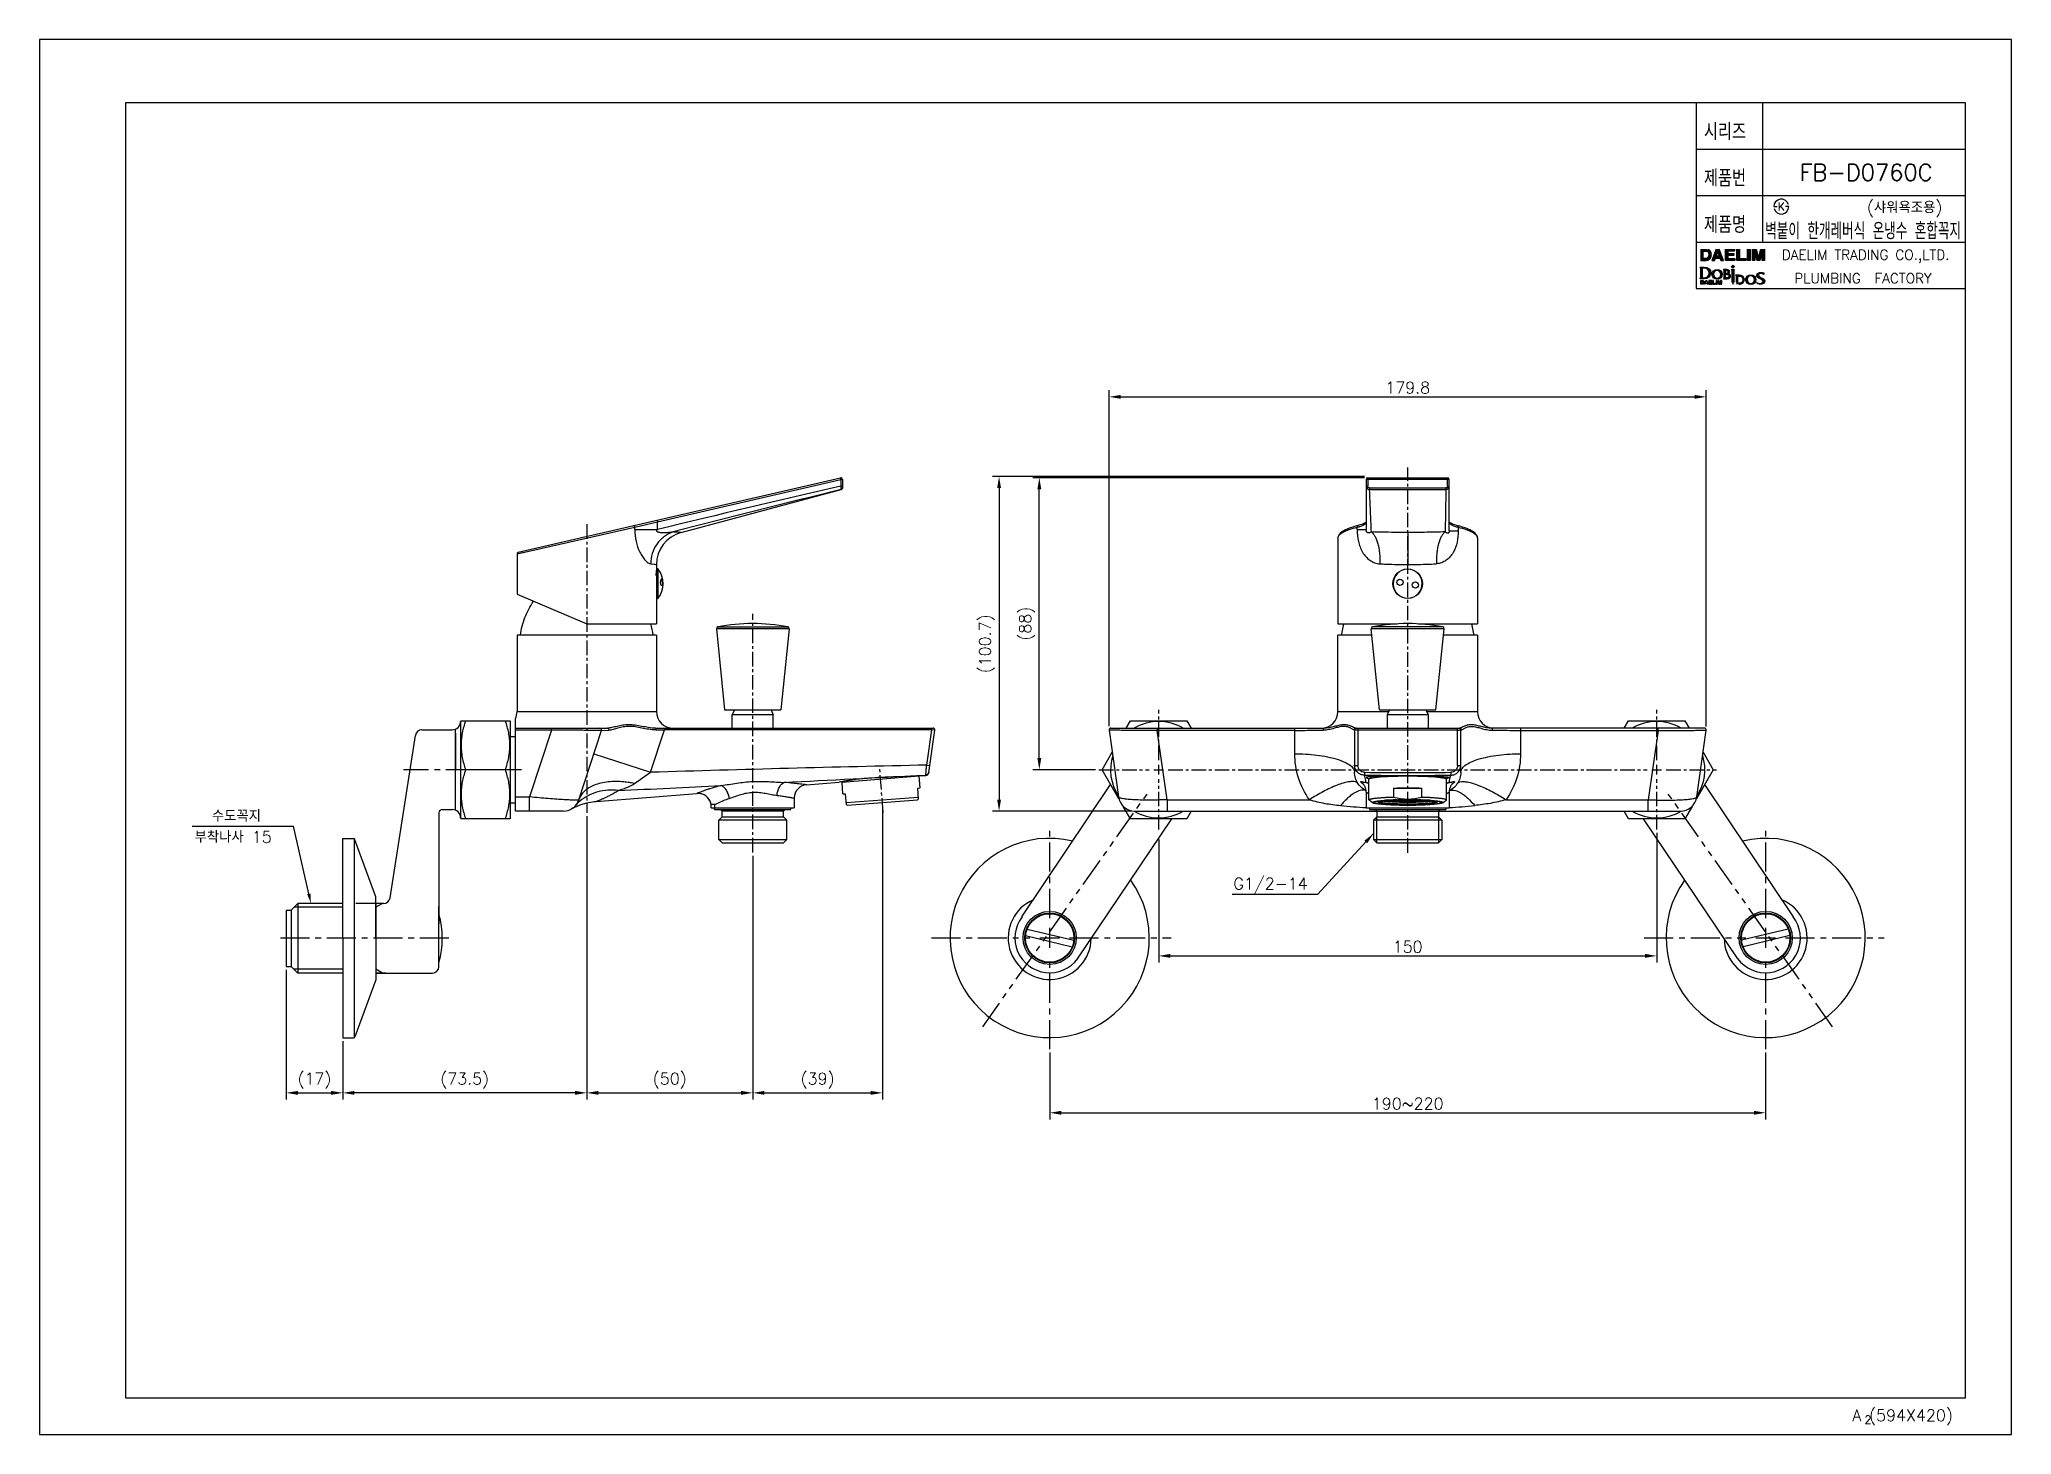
# Model space of a CAD drawing. Extents: x -4603 to -4009, y -5642 to -5222.
import ezdxf
from ezdxf.enums import TextEntityAlignment as Align

# ---------------------------------------------------------------- set-up
doc = ezdxf.new("R2010")
doc.units = 0
doc.header["$LTSCALE"] = 7
doc.linetypes.add('CENTER', pattern=[2, 1.25, -0.25, 0.25, -0.25])
doc.linetypes.add('PHANTOM', pattern=[2.5, 1.25, -0.25, 0.25, -0.25, 0.25, -0.25])
doc.layers.get('0').update_dxf_attribs({"color": 2, "linetype": 'CONTINUOUS'})
doc.layers.get('Defpoints').update_dxf_attribs({"linetype": 'CONTINUOUS'})
for name, color, linetype in [('08_ALL_FEATURES', 7, 'CONTINUOUS'), ('CL', 1, 'CENTER'), ('D', 2, 'CONTINUOUS'), ('DWG', 7, 'CONTINUOUS'), ('PH', 3, 'PHANTOM'), ('TXT', 4, 'CONTINUOUS')]:
    doc.layers.add(name, color=color, linetype=linetype)
doc.styles.add('DD', font='romans', dxfattribs={"bigfont": 'GHS.shx'})
doc.styles.add('GHS', font='ROMANS.shx', dxfattribs={"bigfont": 'GHS.shx'})
doc.dimstyles.new('CWC', dxfattribs={"dimscale": 0, "dimtxt": 3.5, "dimasz": 3.5, "dimexe": 2, "dimexo": 1, "dimgap": 1, "dimtad": 1, "dimdec": 4, "dimdsep": 46, "dimtxsty": 'DD', "dimcen": 3, "dimclrd": 2, "dimclre": 2, "dimclrt": 2, "dimadec": 3, "dimazin": 2, "dimtfac": 1, "dimtdec": 4, "dimtmove": 0, "dimatfit": 3, "dimfxl": 1, "dimtvp": 1, "dimtolj": 1, "dimtzin": 0, "dimlwd": -1, "dimlwe": -1, "dimarcsym": 0})
doc.dimstyles.new('DWJ', dxfattribs={"dimscale": 0, "dimtxt": 3.5, "dimasz": 3.5, "dimexe": 2, "dimexo": 1, "dimgap": 1, "dimtad": 1, "dimdec": 4, "dimdsep": 46, "dimtxsty": 'DD', "dimcen": 3, "dimclrd": 2, "dimclre": 2, "dimclrt": 2, "dimadec": 3, "dimazin": 2, "dimtfac": 1, "dimtdec": 4, "dimtmove": 0, "dimatfit": 3, "dimfxl": 1, "dimtvp": 1, "dimtolj": 1, "dimtzin": 0, "dimlwd": -1, "dimlwe": -1, "dimarcsym": 0})

msp = doc.modelspace()

# ---------------------------------------------------------------- texts
at = {"color": 7, "style": 'GHS'}
msp.add_text('FB-D0760C', height=5, dxfattribs=at).set_placement((-4052.97192, -5262.07674), align=Align.MIDDLE)
at = {"color": 7, "linetype": 'Continuous', "style": 'GHS'}
msp.add_text('PLUMBING  FACTORY', height=3, dxfattribs=at).set_placement((-4053.91358, -5293.94903), align=Align.MIDDLE)
at = {"color": 7, "style": 'GHS'}
for s, height, p in [('A (594X420)', 3.5, (-4057.16264, -5638.02772)), ('2', 2.5, (-4053.50895, -5638.8597))]:
    msp.add_text(s, height=height, dxfattribs=at).set_placement(p)
at = {"layer": 'D', "style": 'GHS', "width": 0.8}
for s, p in [('시리즈', (-4101.83612, -5252.32524)), ('제품번', (-4101.83612, -5266.32524)), ('제품명', (-4101.83612, -5280.32524))]:
    msp.add_text(s, height=5, dxfattribs=at).set_placement(p)
at = {"layer": 'D', "style": 'GHS'}
msp.add_text('K', height=2.394, dxfattribs=at).set_placement((-4078.54379, -5272.37275), align=Align.MIDDLE)
at = {"layer": 'D', "color": 4, "style": 'GHS'}
msp.add_text('(샤워욕조용)', height=3.5, dxfattribs=at).set_placement((-4052.72845, -5274.34871))
at = {"layer": 'D', "color": 4, "style": 'GHS', "width": 0.510232}
msp.add_text('벽붙이 한개레버식 온냉수 혼합꼭지', height=5, dxfattribs=at).set_placement((-4083.35997, -5282.22624), (-4024.39982, -5282.22624), align=Align.FIT)
at = {"layer": 'D', "style": 'GHS'}
for s, p in [('수도꼭지', (-4551.2521, -5457.56314)), ('부착나사 15', (-4556.44403, -5463.87467)), ('G1/2-14', (-4243.53788, -5477.95643))]:
    msp.add_text(s, height=3.5, dxfattribs=at).set_placement(p)
at = {"layer": 'TXT', "linetype": 'Continuous', "style": 'GHS'}
msp.add_text('DAELIM TRADING CO.,LTD.', height=3, dxfattribs=at).set_placement((-4053.12123, -5287.34106), align=Align.MIDDLE)

# ---------------------------------------------------------------- blocks, each defined once
blk = doc.blocks.new('*U3')
at = {"layer": 'CL', "color": 0, "ltscale": 0.5, "transparency": 16777216}
for p, q in [((0, 2.9), (0, 18)), ((-18, 0), (-2.9, 0)), ((2.9, 0), (132, 0)), ((0, -18), (0, -2.9))]:
    blk.add_line(p, q, dxfattribs=at)
at = {"layer": 'CL', "color": 0, "linetype": 'Continuous', "ltscale": 0.5, "transparency": 16777216}
for p, q in [((-1.45, 0), (1.45, 0)), ((0, -1.45), (0, 1.45))]:
    blk.add_line(p, q, dxfattribs=at)
blk = doc.blocks.new('*U4')
at = {"layer": 'CL', "color": 0, "ltscale": 0.5, "transparency": 16777216}
for p, q in [((0, 2.9), (0, 18)), ((-18, 0), (-2.9, 0)), ((2.9, 0), (18, 0)), ((0, -18), (0, -2.9))]:
    blk.add_line(p, q, dxfattribs=at)
at = {"layer": 'CL', "color": 0, "linetype": 'Continuous', "ltscale": 0.5, "transparency": 16777216}
for p, q in [((-1.45, 0), (1.45, 0)), ((0, -1.45), (0, 1.45))]:
    blk.add_line(p, q, dxfattribs=at)
blk = doc.blocks.new('*U0')
at = {"layer": 'CL', "color": 0, "ltscale": 0.5, "transparency": 16777216}
blk.add_line((0, 44.89), (0, -41.95), dxfattribs=at)
blk = doc.blocks.new('*U1')
at = {"layer": 'CL', "color": 0, "ltscale": 0.5, "transparency": 16777216}
blk.add_line((0, -39.4), (0, 32.45), dxfattribs=at)
blk = doc.blocks.new('*U2')
at = {"layer": 'CL', "color": 0, "ltscale": 0.5, "transparency": 16777216}
blk.add_line((0, -54.03), (0, 61.95), dxfattribs=at)
blk = doc.blocks.new('*U5')
at = {"layer": 'CL', "color": 0, "ltscale": 0.5, "transparency": 16777216}
blk.add_line((0.66, -8.33), (-0.39, 4.91), dxfattribs=at)
blk = doc.blocks.new('*D7')
at = {"layer": 'Defpoints', "color": 0, "transparency": 16777216}
for p in [(-4266.06, -5461.9), (-4116.06, -5459.9), (-4116.06, -5497.95)]:
    blk.add_point(p, dxfattribs=at)
at = {"layer": 'DWG', "color": 2, "transparency": 16777216}
for p, q in [((-4266.06, -5462.9), (-4266.06, -5499.95)), ((-4116.06, -5460.9), (-4116.06, -5499.95)), ((-4262.56, -5497.95), (-4119.56, -5497.95))]:
    blk.add_line(p, q, dxfattribs=at)
for points in [[(-4262.56, -5497.36), (-4262.56, -5498.53), (-4266.06, -5497.95)], [(-4119.56, -5497.36), (-4119.56, -5498.53), (-4116.06, -5497.95)]]:
    blk.add_solid(points, dxfattribs=at)
at = {"layer": 'DWG', "color": 2, "transparency": 16777216, "insert": (-4191.06, -5495.2), "char_height": 3.5, "attachment_point": 5, "style": 'DD'}
blk.add_mtext('\\A1;150', dxfattribs=at)
blk = doc.blocks.new('*D8')
at = {"layer": 'Defpoints', "color": 0, "transparency": 16777216}
for p in [(-4438.33, -5454.84), (-4388.33, -5466.8), (-4388.33, -5539.19)]:
    blk.add_point(p, dxfattribs=at)
at = {"layer": 'DWG', "color": 2, "transparency": 16777216}
for p, q in [((-4438.33, -5455.84), (-4438.33, -5541.19)), ((-4388.33, -5467.8), (-4388.33, -5541.19)), ((-4434.83, -5539.19), (-4391.83, -5539.19))]:
    blk.add_line(p, q, dxfattribs=at)
for points in [[(-4434.83, -5538.61), (-4434.83, -5539.77), (-4438.33, -5539.19)], [(-4391.83, -5538.61), (-4391.83, -5539.77), (-4388.33, -5539.19)]]:
    blk.add_solid(points, dxfattribs=at)
at = {"layer": 'DWG', "color": 2, "transparency": 16777216, "insert": (-4413.33, -5535.52), "char_height": 3.5, "attachment_point": 5, "style": 'DD'}
blk.add_mtext('\\A1;(50)', dxfattribs=at)
blk = doc.blocks.new('*D9')
at = {"layer": 'Defpoints', "color": 0, "transparency": 16777216}
for p in [(-4349.27, -5451.77), (-4388.33, -5466.8), (-4349.27, -5539.19)]:
    blk.add_point(p, dxfattribs=at)
at = {"layer": 'DWG', "color": 2, "transparency": 16777216}
for p, q in [((-4349.27, -5452.77), (-4349.27, -5541.19)), ((-4388.33, -5467.8), (-4388.33, -5541.19)), ((-4384.83, -5539.19), (-4352.77, -5539.19))]:
    blk.add_line(p, q, dxfattribs=at)
for points in [[(-4384.83, -5538.61), (-4384.83, -5539.77), (-4388.33, -5539.19)], [(-4352.77, -5538.61), (-4352.77, -5539.77), (-4349.27, -5539.19)]]:
    blk.add_solid(points, dxfattribs=at)
at = {"layer": 'DWG', "color": 2, "transparency": 16777216, "insert": (-4368.8, -5535.52), "char_height": 3.5, "attachment_point": 5, "style": 'DD'}
blk.add_mtext('\\A1;(39)', dxfattribs=at)
blk = doc.blocks.new('*D10')
at = {"layer": 'Defpoints', "color": 0, "transparency": 16777216}
for p in [(-4302.01, -5354), (-4203.06, -5354), (-4284.07, -5441.9)]:
    blk.add_point(p, dxfattribs=at)
at = {"layer": 'DWG', "color": 2, "transparency": 16777216}
for p, q in [((-4204.06, -5354), (-4304.01, -5354)), ((-4302.01, -5438.4), (-4302.01, -5357.5)), ((-4285.07, -5441.9), (-4304.01, -5441.9))]:
    blk.add_line(p, q, dxfattribs=at)
for points in [[(-4302.59, -5357.5), (-4301.42, -5357.5), (-4302.01, -5354)], [(-4302.59, -5438.4), (-4301.42, -5438.4), (-4302.01, -5441.9)]]:
    blk.add_solid(points, dxfattribs=at)
at = {"layer": 'DWG', "color": 2, "transparency": 16777216, "insert": (-4305.67, -5397.95), "char_height": 3.5, "attachment_point": 5, "rotation": 90, "style": 'DD'}
blk.add_mtext('\\A1;(88)', dxfattribs=at)
blk = doc.blocks.new('*D6')
at = {"layer": 'Defpoints', "color": 0, "transparency": 16777216}
for p in [(-4101.14, -5329.65), (-4280.98, -5429.79), (-4101.14, -5429.9)]:
    blk.add_point(p, dxfattribs=at)
at = {"layer": 'DWG', "color": 2, "transparency": 16777216}
for p, q in [((-4280.98, -5428.79), (-4280.98, -5327.65)), ((-4101.14, -5428.9), (-4101.14, -5327.65)), ((-4277.48, -5329.65), (-4104.64, -5329.65))]:
    blk.add_line(p, q, dxfattribs=at)
for points in [[(-4277.48, -5329.07), (-4277.48, -5330.24), (-4280.98, -5329.65)], [(-4104.64, -5329.07), (-4104.64, -5330.24), (-4101.14, -5329.65)]]:
    blk.add_solid(points, dxfattribs=at)
at = {"layer": 'DWG', "color": 2, "transparency": 16777216, "insert": (-4191.06, -5326.9), "char_height": 3.5, "attachment_point": 5, "style": 'DD'}
blk.add_mtext('\\A1;179.8', dxfattribs=at)
blk = doc.blocks.new('*D11')
at = {"layer": 'Defpoints', "color": 0, "transparency": 16777216}
for p in [(-4438.33, -5454.84), (-4511.83, -5522.65), (-4511.83, -5539.19)]:
    blk.add_point(p, dxfattribs=at)
at = {"layer": 'DWG', "color": 2, "transparency": 16777216}
for p, q in [((-4438.33, -5455.84), (-4438.33, -5541.19)), ((-4511.83, -5523.65), (-4511.83, -5541.19)), ((-4441.83, -5539.19), (-4508.33, -5539.19))]:
    blk.add_line(p, q, dxfattribs=at)
for points in [[(-4508.33, -5538.61), (-4508.33, -5539.77), (-4511.83, -5539.19)], [(-4441.83, -5538.61), (-4441.83, -5539.77), (-4438.33, -5539.19)]]:
    blk.add_solid(points, dxfattribs=at)
at = {"layer": 'DWG', "color": 2, "transparency": 16777216, "insert": (-4475.08, -5535.52), "char_height": 3.5, "attachment_point": 5, "style": 'DD'}
blk.add_mtext('\\A1;(73.5)', dxfattribs=at)
blk = doc.blocks.new('*D12')
at = {"layer": 'Defpoints', "color": 0, "transparency": 16777216}
for p in [(-4528.83, -5501.15), (-4511.83, -5522.65), (-4511.83, -5539.19)]:
    blk.add_point(p, dxfattribs=at)
at = {"layer": 'DWG', "color": 2, "transparency": 16777216}
for p, q in [((-4528.83, -5502.15), (-4528.83, -5541.19)), ((-4511.83, -5523.65), (-4511.83, -5541.19)), ((-4525.33, -5539.19), (-4515.33, -5539.19))]:
    blk.add_line(p, q, dxfattribs=at)
for points in [[(-4525.33, -5538.61), (-4525.33, -5539.77), (-4528.83, -5539.19)], [(-4515.33, -5538.61), (-4515.33, -5539.77), (-4511.83, -5539.19)]]:
    blk.add_solid(points, dxfattribs=at)
at = {"layer": 'DWG', "color": 2, "transparency": 16777216, "insert": (-4520.33, -5535.52), "char_height": 3.5, "attachment_point": 5, "style": 'DD'}
blk.add_mtext('\\A1;(17)', dxfattribs=at)
blk = doc.blocks.new('*D13')
at = {"layer": 'Defpoints', "color": 0, "transparency": 16777216}
for p in [(-4203.06, -5353.64), (-4314.13, -5454.4), (-4273.2, -5454.4)]:
    blk.add_point(p, dxfattribs=at)
at = {"layer": 'DWG', "color": 2, "transparency": 16777216}
for p, q in [((-4204.06, -5353.64), (-4316.13, -5353.64)), ((-4314.13, -5357.14), (-4314.13, -5450.9)), ((-4274.2, -5454.4), (-4316.13, -5454.4))]:
    blk.add_line(p, q, dxfattribs=at)
for points in [[(-4314.72, -5357.14), (-4313.55, -5357.14), (-4314.13, -5353.64)], [(-4314.72, -5450.9), (-4313.55, -5450.9), (-4314.13, -5454.4)]]:
    blk.add_solid(points, dxfattribs=at)
at = {"layer": 'DWG', "color": 2, "transparency": 16777216, "insert": (-4317.8, -5404.02), "char_height": 3.5, "attachment_point": 5, "rotation": 90, "style": 'DD'}
blk.add_mtext('\\A1;(100.7)', dxfattribs=at)
blk = doc.blocks.new('*D14')
at = {"layer": 'Defpoints', "color": 0, "transparency": 16777216}
for p in [(-4298.89, -5526.05), (-4083.24, -5526.05), (-4083.24, -5545.19)]:
    blk.add_point(p, dxfattribs=at)
at = {"layer": 'DWG', "color": 2, "transparency": 16777216}
for p, q in [((-4298.89, -5527.05), (-4298.89, -5547.19)), ((-4083.24, -5527.05), (-4083.24, -5547.19)), ((-4295.39, -5545.19), (-4086.74, -5545.19))]:
    blk.add_line(p, q, dxfattribs=at)
for points in [[(-4295.39, -5544.61), (-4295.39, -5545.77), (-4298.89, -5545.19)], [(-4086.74, -5544.61), (-4086.74, -5545.77), (-4083.24, -5545.19)]]:
    blk.add_solid(points, dxfattribs=at)
at = {"layer": 'DWG', "color": 2, "transparency": 16777216, "insert": (-4191.06, -5542.44), "char_height": 3.5, "attachment_point": 5, "style": 'DD'}
blk.add_mtext('\\A1;190~220', dxfattribs=at)
blk = doc.blocks.new('*U15')
at = {"layer": 'CL', "color": 0, "transparency": 16777216}
blk.add_line((10.85, 0), (-24.68, 0), dxfattribs=at)
blk = doc.blocks.new('*U16')
at = {"layer": 'CL', "color": 0, "transparency": 16777216}
blk.add_line((38.76, 0), (-12.16, 0), dxfattribs=at)
blk = doc.blocks.new('*U17')
at = {"layer": 'CL', "color": 0, "transparency": 16777216}
for p, q in [((0, 6), (0, 33.5)), ((-35.64, 0), (-6, 0)), ((6, 0), (36.57, 0)), ((0, -33.5), (0, -6))]:
    blk.add_line(p, q, dxfattribs=at)
at = {"layer": 'CL', "color": 0, "linetype": 'Continuous', "transparency": 16777216}
for p, q in [((-3, 0), (3, 0)), ((0, -3), (0, 3))]:
    blk.add_line(p, q, dxfattribs=at)
blk = doc.blocks.new('*U18')
at = {"layer": 'CL', "color": 0, "transparency": 16777216}
for p, q in [((0, 6), (0, 33.5)), ((-36.57, 0), (-6, 0)), ((6, 0), (35.64, 0)), ((0, -33.5), (0, -6))]:
    blk.add_line(p, q, dxfattribs=at)
at = {"layer": 'CL', "color": 0, "linetype": 'Continuous', "transparency": 16777216}
for p, q in [((-3, 0), (3, 0)), ((0, -3), (0, 3))]:
    blk.add_line(p, q, dxfattribs=at)

# ---------------------------------------------------------------- dimensions: what is measured, and where the dimension line sits
at = {"layer": 'DWG'}
for base, p1, p2, text, picture, middle in [((-4101.13995, -5329.65406), (-4280.97835, -5429.79097), (-4101.13995, -5429.89637), '179.8', '*D6', (-4191.05915, -5326.90406)), ((-4349.2744, -5539.18979), (-4388.33146, -5466.80022), (-4349.2744, -5451.76906), '(39)', '*D9', (-4368.80293, -5535.52313)), ((-4511.83146, -5539.18979), (-4438.33146, -5454.84351), (-4511.83146, -5522.64882), '(<>)', '*D11', (-4475.08146, -5535.52313)), ((-4388.33146, -5539.18979), (-4438.33146, -5454.84351), (-4388.33146, -5466.80022), '(<>)', '*D8', (-4413.33146, -5535.52313)), ((-4511.83146, -5539.18979), (-4528.83146, -5501.14882), (-4511.83146, -5522.64882), '(<>)', '*D12', (-4520.33146, -5535.52313)), ((-4083.23614, -5545.18979), (-4298.89339, -5526.05263), (-4083.23614, -5526.05263), '190~220', '*D14', (-4191.06477, -5542.43979))]:
    dim = msp.add_linear_dim(base=base, p1=p1, p2=p2, text=text, dimstyle='DWJ', override={"dimscale": 1}, dxfattribs=at)
    dim.commit()
    dim.dimension.update_dxf_attribs({"geometry": picture, "text_midpoint": middle})
for base, p1, p2, text, picture, middle in [((-4314.13465, -5454.39637), (-4203.06477, -5353.63794), (-4273.20481, -5454.39637), '(100.7)', '*D13', (-4317.80132, -5404.01715)), ((-4302.00748, -5353.99988), (-4284.0666, -5441.89637), (-4203.06477, -5353.99988), '(88)', '*D10', (-4305.67415, -5397.94812))]:
    dim = msp.add_linear_dim(base=base, p1=p1, p2=p2, angle=90, text=text, dimstyle='DWJ', override={"dimscale": 1}, dxfattribs=at)
    dim.commit()
    dim.dimension.update_dxf_attribs({"geometry": picture, "text_midpoint": middle})
dim = msp.add_linear_dim(base=(-4116.06477, -5497.94822), p1=(-4266.06477, -5461.8982), p2=(-4116.06477, -5459.8982), dimstyle='DWJ', override={"dimscale": 1}, dxfattribs=at)
dim.commit()
dim.dimension.update_dxf_attribs({"geometry": '*D7', "text_midpoint": (-4191.06477, -5497.94822), "dimtype": 128})

# ---------------------------------------------------------------- hatches: boundary and pattern name
at = {"layer": 'D'}
h = msp.add_hatch(color=256, dxfattribs=at)
h.dxf.hatch_style = 2
edge = h.paths.add_edge_path()
edge.add_spline(control_points=[(-4101.16761, -5285.17439), (-4101.16761, -5285.17439), (-4102.80232, -5285.17439), (-4102.80232, -5285.17439), (-4102.80232, -5285.17439), (-4102.80232, -5288.57954), (-4102.80232, -5288.57954), (-4102.80232, -5288.57954), (-4101.16761, -5288.57954), (-4101.16761, -5288.57954), (-4100.59425, -5288.57954), (-4100.16852, -5288.36694), (-4099.89462, -5287.94367), (-4099.69314, -5287.62978), (-4099.59049, -5287.24602), (-4099.59049, -5286.79283), (-4099.59049, -5286.61469), (-4099.61485, -5286.42678), (-4099.66267, -5286.22984), (-4099.71037, -5286.03317), (-4099.80157, -5285.84952), (-4099.93271, -5285.68002), (-4100.09803, -5285.47057), (-4100.31365, -5285.32646), (-4100.57896, -5285.24714), (-4100.737, -5285.20225), (-4100.93182, -5285.17755), (-4101.16761, -5285.17439)], knot_values=[0, 0, 0, 0, 1, 1, 1, 2, 2, 2, 3, 3, 3, 4, 4, 4, 5, 5, 5, 6, 6, 6, 7, 7, 7, 8, 8, 8, 9, 9, 9, 9], degree=3, periodic=0)
edge = h.paths.add_edge_path()
edge.add_spline(control_points=[(-4101.30108, -5285.76003), (-4100.93813, -5285.76003), (-4100.69589, -5285.85268), (-4100.57532, -5286.03919), (-4100.45563, -5286.22421), (-4100.39367, -5286.49294), (-4100.39367, -5286.8406), (-4100.39367, -5287.09396), (-4100.43387, -5287.31136), (-4100.51459, -5287.49486), (-4100.66302, -5287.82605), (-4100.92503, -5287.99377), (-4101.30108, -5287.99377), (-4101.30108, -5287.99377), (-4102.03414, -5287.99377), (-4102.03414, -5287.99377), (-4102.03414, -5287.99377), (-4102.03414, -5285.76003), (-4102.03414, -5285.76003), (-4102.03414, -5285.76003), (-4101.30108, -5285.76003), (-4101.30108, -5285.76003)], knot_values=[0, 0, 0, 0, 1, 1, 1, 2, 2, 2, 3, 3, 3, 4, 4, 4, 5, 5, 5, 6, 6, 6, 7, 7, 7, 7], degree=3, periodic=0)
h = msp.add_hatch(color=256, dxfattribs=at)
h.dxf.hatch_style = 2
edge = h.paths.add_edge_path()
edge.add_spline(control_points=[(-4099.48542, -5288.57954), (-4099.48542, -5288.57954), (-4098.65506, -5288.57954), (-4098.65506, -5288.57954), (-4098.65506, -5288.57954), (-4098.39669, -5287.87628), (-4098.39669, -5287.87628), (-4098.39669, -5287.87628), (-4097.00608, -5287.87628), (-4097.00608, -5287.87628), (-4097.00608, -5287.87628), (-4096.75623, -5288.57954), (-4096.75623, -5288.57954), (-4096.75623, -5288.57954), (-4095.8956, -5288.57954), (-4095.8956, -5288.57954), (-4095.8956, -5288.57954), (-4097.23295, -5285.17439), (-4097.23295, -5285.17439), (-4097.23295, -5285.17439), (-4098.13269, -5285.17439), (-4098.13269, -5285.17439), (-4098.13269, -5285.17439), (-4099.48542, -5288.57954), (-4099.48542, -5288.57954)], knot_values=[0, 0, 0, 0, 1, 1, 1, 2, 2, 2, 3, 3, 3, 4, 4, 4, 5, 5, 5, 6, 6, 6, 7, 7, 7, 8, 8, 8, 8], degree=3, periodic=0)
edge = h.paths.add_edge_path()
edge.add_spline(control_points=[(-4097.6913, -5285.95287), (-4097.6913, -5285.95287), (-4097.21471, -5287.29187), (-4097.21471, -5287.29187), (-4097.21471, -5287.29187), (-4098.18354, -5287.29187), (-4098.18354, -5287.29187), (-4098.18354, -5287.29187), (-4097.6913, -5285.95287), (-4097.6913, -5285.95287)], knot_values=[0, 0, 0, 0, 1, 1, 1, 2, 2, 2, 3, 3, 3, 3], degree=3, periodic=0)
h = msp.add_hatch(color=256, dxfattribs=at)
h.dxf.hatch_style = 2
edge = h.paths.add_edge_path()
edge.add_spline(control_points=[(-4092.65336, -5285.77774), (-4092.65336, -5285.77774), (-4094.60888, -5285.77774), (-4094.60888, -5285.77774), (-4094.60888, -5285.77774), (-4094.60888, -5286.49748), (-4094.60888, -5286.49748), (-4094.60888, -5286.49748), (-4092.81745, -5286.49748), (-4092.81745, -5286.49748), (-4092.81745, -5286.49748), (-4092.81745, -5287.08215), (-4092.81745, -5287.08215), (-4092.81745, -5287.08215), (-4094.60888, -5287.08215), (-4094.60888, -5287.08215), (-4094.60888, -5287.08215), (-4094.60888, -5287.96906), (-4094.60888, -5287.96906), (-4094.60888, -5287.96906), (-4092.55522, -5287.96906), (-4092.55522, -5287.96906), (-4092.55522, -5287.96906), (-4092.55522, -5288.57954), (-4092.55522, -5288.57954), (-4092.55522, -5288.57954), (-4095.38353, -5288.57954), (-4095.38353, -5288.57954), (-4095.38353, -5288.57954), (-4095.38353, -5285.17439), (-4095.38353, -5285.17439), (-4095.38353, -5285.17439), (-4092.65336, -5285.17439), (-4092.65336, -5285.17439), (-4092.65336, -5285.17439), (-4092.65336, -5285.77774), (-4092.65336, -5285.77774)], knot_values=[0, 0, 0, 0, 1, 1, 1, 2, 2, 2, 3, 3, 3, 4, 4, 4, 5, 5, 5, 6, 6, 6, 7, 7, 7, 8, 8, 8, 9, 9, 9, 10, 10, 10, 11, 11, 11, 12, 12, 12, 12], degree=3, periodic=0)
h = msp.add_hatch(color=256, dxfattribs=at)
h.dxf.hatch_style = 2
edge = h.paths.add_edge_path()
edge.add_spline(control_points=[(-4091.88724, -5285.17439), (-4091.88724, -5285.17439), (-4091.09813, -5285.17439), (-4091.09813, -5285.17439), (-4091.09813, -5285.17439), (-4091.09813, -5287.96906), (-4091.09813, -5287.96906), (-4091.09813, -5287.96906), (-4089.21006, -5287.96906), (-4089.21006, -5287.96906), (-4089.21006, -5287.96906), (-4089.21006, -5288.57954), (-4089.21006, -5288.57954), (-4089.21006, -5288.57954), (-4091.88724, -5288.57954), (-4091.88724, -5288.57954), (-4091.88724, -5288.57954), (-4091.88724, -5285.17439), (-4091.88724, -5285.17439)], knot_values=[0, 0, 0, 0, 1, 1, 1, 2, 2, 2, 3, 3, 3, 4, 4, 4, 5, 5, 5, 6, 6, 6, 6], degree=3, periodic=0)
h = msp.add_hatch(color=256, dxfattribs=at)
h.dxf.hatch_style = 2
edge = h.paths.add_edge_path()
edge.add_spline(control_points=[(-4087.94688, -5288.57954), (-4087.94688, -5288.57954), (-4088.73696, -5288.57954), (-4088.73696, -5288.57954), (-4088.73696, -5288.57954), (-4088.73696, -5285.17439), (-4088.73696, -5285.17439), (-4088.73696, -5285.17439), (-4087.94688, -5285.17439), (-4087.94688, -5285.17439), (-4087.94688, -5285.17439), (-4087.94688, -5288.57954), (-4087.94688, -5288.57954)], knot_values=[0, 0, 0, 0, 1, 1, 1, 2, 2, 2, 3, 3, 3, 4, 4, 4, 4], degree=3, periodic=0)
h = msp.add_hatch(color=256, dxfattribs=at)
h.dxf.hatch_style = 2
edge = h.paths.add_edge_path()
edge.add_spline(control_points=[(-4084.68214, -5285.17439), (-4084.68214, -5285.17439), (-4083.54448, -5285.17439), (-4083.54448, -5285.17439), (-4083.54448, -5285.17439), (-4083.54448, -5288.57954), (-4083.54448, -5288.57954), (-4083.54448, -5288.57954), (-4084.27808, -5288.57954), (-4084.27808, -5288.57954), (-4084.27808, -5288.57954), (-4084.27808, -5286.27678), (-4084.27808, -5286.27678), (-4084.27808, -5286.21007), (-4084.27684, -5286.11701), (-4084.27684, -5285.99803), (-4084.27355, -5285.87875), (-4084.27251, -5285.7861), (-4084.27251, -5285.72174), (-4084.27251, -5285.72174), (-4084.99513, -5288.57954), (-4084.99513, -5288.57954), (-4084.99513, -5288.57954), (-4085.76511, -5288.57954), (-4085.76511, -5288.57954), (-4085.76511, -5288.57954), (-4086.48037, -5285.72174), (-4086.48037, -5285.72174), (-4086.48037, -5285.7861), (-4086.48037, -5285.87875), (-4086.47728, -5285.99803), (-4086.47619, -5286.11701), (-4086.47619, -5286.21007), (-4086.47619, -5286.27678), (-4086.47619, -5286.27678), (-4086.47619, -5288.57954), (-4086.47619, -5288.57954), (-4086.47619, -5288.57954), (-4087.21047, -5288.57954), (-4087.21047, -5288.57954), (-4087.21047, -5288.57954), (-4087.21047, -5285.17439), (-4087.21047, -5285.17439), (-4087.21047, -5285.17439), (-4086.05915, -5285.17439), (-4086.05915, -5285.17439), (-4086.05915, -5285.17439), (-4085.36976, -5287.85075), (-4085.36976, -5287.85075), (-4085.36976, -5287.85075), (-4084.68214, -5285.17439), (-4084.68214, -5285.17439)], knot_values=[0, 0, 0, 0, 1, 1, 1, 2, 2, 2, 3, 3, 3, 4, 4, 4, 5, 5, 5, 6, 6, 6, 7, 7, 7, 8, 8, 8, 9, 9, 9, 10, 10, 10, 11, 11, 11, 12, 12, 12, 13, 13, 13, 14, 14, 14, 15, 15, 15, 16, 16, 16, 17, 17, 17, 17], degree=3, periodic=0)
h = msp.add_hatch(color=256, dxfattribs=at)
h.dxf.hatch_style = 2
edge = h.paths.add_edge_path()
edge.add_spline(control_points=[(-4102.29917, -5290.97737), (-4102.29917, -5290.97737), (-4102.32321, -5290.98281), (-4102.32321, -5290.98281), (-4102.32321, -5290.98281), (-4102.32321, -5293.76841), (-4102.32321, -5293.76841), (-4102.32321, -5293.76841), (-4102.29832, -5293.77346), (-4102.29832, -5293.77346), (-4102.16735, -5293.79992), (-4102.02958, -5293.81257), (-4101.87727, -5293.81257), (-4101.12375, -5293.81257), (-4100.24367, -5293.44196), (-4100.24367, -5292.39731), (-4100.24367, -5291.44201), (-4100.78956, -5290.91583), (-4101.78065, -5290.91583), (-4101.94655, -5290.91583), (-4102.1161, -5290.93591), (-4102.29917, -5290.97737)], knot_values=[0, 0, 0, 0, 1, 1, 1, 2, 2, 2, 3, 3, 3, 4, 4, 4, 5, 5, 5, 6, 6, 6, 7, 7, 7, 7], degree=3, periodic=0)
edge = h.paths.add_edge_path()
edge.add_spline(control_points=[(-4101.73991, -5290.60744), (-4100.51907, -5290.60744), (-4099.76068, -5291.26803), (-4099.76068, -5292.33168), (-4099.76068, -5293.38525), (-4100.58571, -5294.12097), (-4101.76714, -5294.12097), (-4101.76714, -5294.12097), (-4102.88812, -5294.12097), (-4103.00538, -5294.12097), (-4102.8213, -5293.9685), (-4102.80041, -5293.77242), (-4102.80041, -5293.54789), (-4102.80041, -5293.51948), (-4102.80068, -5293.49094), (-4102.80097, -5293.46195), (-4102.80097, -5293.46195), (-4102.80164, -5293.36895), (-4102.80164, -5293.36895), (-4102.80164, -5293.36895), (-4102.80164, -5291.32169), (-4102.80164, -5291.32169), (-4102.80164, -5291.32169), (-4102.80086, -5291.24021), (-4102.80086, -5291.24021), (-4102.80041, -5291.20951), (-4102.79989, -5291.17755), (-4102.79989, -5291.145), (-4102.79989, -5290.94253), (-4102.81911, -5290.713), (-4102.97428, -5290.60744), (-4102.80889, -5290.60744), (-4101.73991, -5290.60744), (-4101.73991, -5290.60744)], knot_values=[0, 0, 0, 0, 1, 1, 1, 2, 2, 2, 3, 3, 3, 4, 4, 4, 5, 5, 5, 6, 6, 6, 7, 7, 7, 8, 8, 8, 9, 9, 9, 10, 10, 10, 11, 11, 11, 11], degree=3, periodic=0)
h = msp.add_hatch(color=256, dxfattribs=at)
h.dxf.hatch_style = 2
edge = h.paths.add_edge_path()
edge.add_spline(control_points=[(-4097.82462, -5291.27969), (-4098.71772, -5291.25821), (-4099.41972, -5291.93469), (-4099.41972, -5292.74289), (-4099.41972, -5293.615), (-4098.70928, -5294.21901), (-4097.86696, -5294.21901), (-4097.02059, -5294.21901), (-4096.3016, -5293.58934), (-4096.3016, -5292.72169), (-4096.3016, -5291.95594), (-4096.93117, -5291.27523), (-4097.82462, -5291.27969)], knot_values=[0, 0, 0, 0, 1, 1, 1, 2, 2, 2, 3, 3, 3, 4, 4, 4, 4], degree=3, periodic=0)
edge = h.paths.add_edge_path()
edge.add_spline(control_points=[(-4097.85411, -5291.58579), (-4097.18226, -5291.58579), (-4096.78661, -5292.18583), (-4096.78661, -5292.80681), (-4096.78661, -5293.44062), (-4097.19914, -5293.91269), (-4097.84574, -5293.91269), (-4098.51364, -5293.91269), (-4098.9348, -5293.30013), (-4098.9348, -5292.70467), (-4098.9348, -5292.06222), (-4098.51364, -5291.58579), (-4097.85411, -5291.58579)], knot_values=[0, 0, 0, 0, 1, 1, 1, 2, 2, 2, 3, 3, 3, 4, 4, 4, 4], degree=3, periodic=0)
h = msp.add_hatch(color=256, dxfattribs=at)
h.dxf.hatch_style = 2
edge = h.paths.add_edge_path()
edge.add_spline(control_points=[(-4095.36408, -5292.47915), (-4095.36408, -5292.47915), (-4095.36408, -5291.64539), (-4095.36408, -5291.64539), (-4095.36408, -5291.64539), (-4095.07909, -5291.61559), (-4095.07909, -5291.61559), (-4094.82366, -5291.59015), (-4094.55168, -5291.74329), (-4094.55168, -5292.03665), (-4094.55168, -5292.38565), (-4094.94719, -5292.47915), (-4095.22363, -5292.47915), (-4095.22363, -5292.47915), (-4095.36408, -5292.47915), (-4095.36408, -5292.47915)], knot_values=[0, 0, 0, 0, 1, 1, 1, 2, 2, 2, 3, 3, 3, 4, 4, 4, 5, 5, 5, 5], degree=3, periodic=0)
edge = h.paths.add_edge_path()
edge.add_spline(control_points=[(-4095.79791, -5293.55108), (-4095.79791, -5293.74662), (-4095.77234, -5294.05718), (-4095.9851, -5294.13807), (-4095.9851, -5294.13807), (-4095.9851, -5294.15086), (-4095.9851, -5294.15086), (-4095.9851, -5294.15086), (-4095.28323, -5294.15086), (-4095.28323, -5294.15086), (-4094.96428, -5294.15086), (-4094.62813, -5294.16355), (-4094.33036, -5294.01892), (-4094.04537, -5293.88311), (-4093.81994, -5293.60213), (-4093.81994, -5293.27465), (-4093.81994, -5292.85763), (-4094.13063, -5292.60253), (-4094.51332, -5292.52173), (-4094.2709, -5292.41559), (-4094.08782, -5292.25371), (-4094.08782, -5291.96859), (-4094.08782, -5291.59015), (-4094.41544, -5291.35194), (-4094.97711, -5291.35194), (-4094.97711, -5291.35194), (-4095.9851, -5291.35194), (-4095.9851, -5291.35194), (-4095.9851, -5291.35194), (-4095.9851, -5291.36449), (-4095.9851, -5291.36449), (-4095.76802, -5291.44552), (-4095.79791, -5291.75608), (-4095.79791, -5291.94739), (-4095.79791, -5291.94739), (-4095.79791, -5293.55108), (-4095.79791, -5293.55108)], knot_values=[0, 0, 0, 0, 1, 1, 1, 2, 2, 2, 3, 3, 3, 4, 4, 4, 5, 5, 5, 6, 6, 6, 7, 7, 7, 8, 8, 8, 9, 9, 9, 10, 10, 10, 11, 11, 11, 12, 12, 12, 12], degree=3, periodic=0)
edge = h.paths.add_edge_path()
edge.add_spline(control_points=[(-4095.36408, -5293.81054), (-4095.36408, -5293.81054), (-4095.36408, -5292.75981), (-4095.36408, -5292.75981), (-4095.36408, -5292.75981), (-4095.0663, -5292.74289), (-4095.0663, -5292.74289), (-4094.69178, -5292.72169), (-4094.29212, -5292.90017), (-4094.29212, -5293.31291), (-4094.29212, -5293.71682), (-4094.64519, -5293.87879), (-4094.99383, -5293.84453), (-4094.99383, -5293.84453), (-4095.36408, -5293.81054), (-4095.36408, -5293.81054)], knot_values=[0, 0, 0, 0, 1, 1, 1, 2, 2, 2, 3, 3, 3, 4, 4, 4, 5, 5, 5, 5], degree=3, periodic=0)
h = msp.add_hatch(color=256, dxfattribs=at)
h.dxf.hatch_style = 2
h.paths.add_polyline_path([(-4092.63353, -5290.43233), (-4093.08138, -5290.87978), (-4093.52879, -5290.43224), (-4093.08138, -5289.98471)])
h = msp.add_hatch(color=256, dxfattribs=at)
h.dxf.hatch_style = 2
edge = h.paths.add_edge_path()
edge.add_spline(control_points=[(-4093.2984, -5291.95162), (-4093.2984, -5291.75608), (-4093.26833, -5291.44552), (-4093.48541, -5291.36449), (-4093.48541, -5291.36449), (-4093.48541, -5291.35194), (-4093.48541, -5291.35194), (-4093.48541, -5291.35194), (-4092.67733, -5291.35194), (-4092.67733, -5291.35194), (-4092.67733, -5291.35194), (-4092.67733, -5291.36449), (-4092.67733, -5291.36449), (-4092.88985, -5291.44552), (-4092.8645, -5291.76031), (-4092.8645, -5291.95162), (-4092.8645, -5291.95162), (-4092.8645, -5295.17926), (-4092.8645, -5295.17926), (-4092.8645, -5295.37089), (-4092.88985, -5295.68122), (-4092.67733, -5295.76202), (-4092.67733, -5295.76202), (-4092.67733, -5295.7748), (-4092.67733, -5295.7748), (-4092.67733, -5295.7748), (-4093.48541, -5295.7748), (-4093.48541, -5295.7748), (-4093.48541, -5295.7748), (-4093.48541, -5295.76202), (-4093.48541, -5295.76202), (-4093.27297, -5295.68541), (-4093.2984, -5295.37089), (-4093.2984, -5295.17926), (-4093.2984, -5295.17926), (-4093.2984, -5291.95162), (-4093.2984, -5291.95162)], knot_values=[0, 0, 0, 0, 1, 1, 1, 2, 2, 2, 3, 3, 3, 4, 4, 4, 5, 5, 5, 6, 6, 6, 7, 7, 7, 8, 8, 8, 9, 9, 9, 10, 10, 10, 11, 11, 11, 12, 12, 12, 12], degree=3, periodic=0)
h = msp.add_hatch(color=256, dxfattribs=at)
h.dxf.hatch_style = 2
edge = h.paths.add_edge_path()
edge.add_spline(control_points=[(-4084.94652, -5295.84683), (-4085.28764, -5295.84683), (-4085.60531, -5295.79385), (-4085.89052, -5295.6909), (-4085.89772, -5295.66087), (-4085.99153, -5295.25583), (-4086.02232, -5295.12263), (-4085.69889, -5295.37328), (-4085.28183, -5295.52223), (-4084.88692, -5295.52223), (-4084.54737, -5295.52223), (-4084.07702, -5295.31426), (-4084.07702, -5294.92403), (-4084.07702, -5294.51142), (-4084.48849, -5294.32732), (-4084.92379, -5294.13272), (-4085.42574, -5293.90814), (-4085.94517, -5293.67586), (-4085.94517, -5293.0778), (-4085.94517, -5292.40483), (-4085.22912, -5292.16593), (-4084.6153, -5292.16593), (-4084.34399, -5292.16593), (-4084.08354, -5292.2042), (-4083.83961, -5292.2778), (-4083.83961, -5292.31867), (-4083.83961, -5292.68072), (-4083.83961, -5292.79074), (-4084.05041, -5292.6073), (-4084.36281, -5292.49054), (-4084.6591, -5292.49054), (-4084.99743, -5292.49054), (-4085.39252, -5292.62855), (-4085.39252, -5293.01797), (-4085.39252, -5293.38354), (-4084.9805, -5293.57174), (-4084.54404, -5293.77125), (-4084.04276, -5294.00024), (-4083.5246, -5294.23706), (-4083.5246, -5294.75581), (-4083.5246, -5295.28037), (-4084.06833, -5295.84683), (-4084.94652, -5295.84683)], knot_values=[0, 0, 0, 0, 1, 1, 1, 2, 2, 2, 3, 3, 3, 4, 4, 4, 5, 5, 5, 6, 6, 6, 7, 7, 7, 8, 8, 8, 9, 9, 9, 10, 10, 10, 11, 11, 11, 12, 12, 12, 13, 13, 13, 14, 14, 14, 14], degree=3, periodic=0)
h = msp.add_hatch(color=256, dxfattribs=at)
h.dxf.hatch_style = 2
edge = h.paths.add_edge_path()
edge.add_spline(control_points=[(-4102.26345, -5294.65799), (-4102.26345, -5294.65799), (-4102.7996, -5294.65799), (-4102.7996, -5294.65799), (-4102.7996, -5294.65799), (-4102.7996, -5295.7748), (-4102.7996, -5295.7748), (-4102.7996, -5295.7748), (-4102.26345, -5295.7748), (-4102.26345, -5295.7748), (-4102.0754, -5295.7748), (-4101.93577, -5295.70508), (-4101.84594, -5295.56625), (-4101.77986, -5295.4633), (-4101.74619, -5295.33744), (-4101.74619, -5295.1888), (-4101.74619, -5295.13038), (-4101.75418, -5295.06875), (-4101.76986, -5295.00416), (-4101.78551, -5294.93965), (-4101.81542, -5294.87942), (-4101.85843, -5294.82383), (-4101.91265, -5294.75513), (-4101.98337, -5294.70787), (-4102.07038, -5294.68185), (-4102.12222, -5294.66713), (-4102.18612, -5294.65903), (-4102.26345, -5294.65799)], knot_values=[0, 0, 0, 0, 1, 1, 1, 2, 2, 2, 3, 3, 3, 4, 4, 4, 5, 5, 5, 6, 6, 6, 7, 7, 7, 8, 8, 8, 9, 9, 9, 9], degree=3, periodic=0)
edge = h.paths.add_edge_path()
edge.add_spline(control_points=[(-4102.30723, -5294.85007), (-4102.18819, -5294.85007), (-4102.10874, -5294.88046), (-4102.06919, -5294.94163), (-4102.02994, -5295.00231), (-4102.00961, -5295.09045), (-4102.00961, -5295.20447), (-4102.00961, -5295.28757), (-4102.0228, -5295.35887), (-4102.04927, -5295.41905), (-4102.09795, -5295.52768), (-4102.18389, -5295.58269), (-4102.30723, -5295.58269), (-4102.30723, -5295.58269), (-4102.54765, -5295.58269), (-4102.54765, -5295.58269), (-4102.54765, -5295.58269), (-4102.54765, -5294.85007), (-4102.54765, -5294.85007), (-4102.54765, -5294.85007), (-4102.30723, -5294.85007), (-4102.30723, -5294.85007)], knot_values=[0, 0, 0, 0, 1, 1, 1, 2, 2, 2, 3, 3, 3, 4, 4, 4, 5, 5, 5, 6, 6, 6, 7, 7, 7, 7], degree=3, periodic=0)
h = msp.add_hatch(color=256, dxfattribs=at)
h.dxf.hatch_style = 2
edge = h.paths.add_edge_path()
edge.add_spline(control_points=[(-4101.71173, -5295.7748), (-4101.71173, -5295.7748), (-4101.43939, -5295.7748), (-4101.43939, -5295.7748), (-4101.43939, -5295.7748), (-4101.35465, -5295.54415), (-4101.35465, -5295.54415), (-4101.35465, -5295.54415), (-4100.89856, -5295.54415), (-4100.89856, -5295.54415), (-4100.89856, -5295.54415), (-4100.81661, -5295.7748), (-4100.81661, -5295.7748), (-4100.81661, -5295.7748), (-4100.53435, -5295.7748), (-4100.53435, -5295.7748), (-4100.53435, -5295.7748), (-4100.97297, -5294.65799), (-4100.97297, -5294.65799), (-4100.97297, -5294.65799), (-4101.26806, -5294.65799), (-4101.26806, -5294.65799), (-4101.26806, -5294.65799), (-4101.71173, -5295.7748), (-4101.71173, -5295.7748)], knot_values=[0, 0, 0, 0, 1, 1, 1, 2, 2, 2, 3, 3, 3, 4, 4, 4, 5, 5, 5, 6, 6, 6, 7, 7, 7, 8, 8, 8, 8], degree=3, periodic=0)
edge = h.paths.add_edge_path()
edge.add_spline(control_points=[(-4101.1233, -5294.91332), (-4101.1233, -5294.91332), (-4100.96699, -5295.35248), (-4100.96699, -5295.35248), (-4100.96699, -5295.35248), (-4101.28474, -5295.35248), (-4101.28474, -5295.35248), (-4101.28474, -5295.35248), (-4101.1233, -5294.91332), (-4101.1233, -5294.91332)], knot_values=[0, 0, 0, 0, 1, 1, 1, 2, 2, 2, 3, 3, 3, 3], degree=3, periodic=0)
h = msp.add_hatch(color=256, dxfattribs=at)
h.dxf.hatch_style = 2
edge = h.paths.add_edge_path()
edge.add_spline(control_points=[(-4099.47097, -5294.85588), (-4099.47097, -5294.85588), (-4100.11233, -5294.85588), (-4100.11233, -5294.85588), (-4100.11233, -5294.85588), (-4100.11233, -5295.09193), (-4100.11233, -5295.09193), (-4100.11233, -5295.09193), (-4099.52478, -5295.09193), (-4099.52478, -5295.09193), (-4099.52478, -5295.09193), (-4099.52478, -5295.28369), (-4099.52478, -5295.28369), (-4099.52478, -5295.28369), (-4100.11233, -5295.28369), (-4100.11233, -5295.28369), (-4100.11233, -5295.28369), (-4100.11233, -5295.57458), (-4100.11233, -5295.57458), (-4100.11233, -5295.57458), (-4099.43878, -5295.57458), (-4099.43878, -5295.57458), (-4099.43878, -5295.57458), (-4099.43878, -5295.7748), (-4099.43878, -5295.7748), (-4099.43878, -5295.7748), (-4100.3664, -5295.7748), (-4100.3664, -5295.7748), (-4100.3664, -5295.7748), (-4100.3664, -5294.65799), (-4100.3664, -5294.65799), (-4100.3664, -5294.65799), (-4099.47097, -5294.65799), (-4099.47097, -5294.65799), (-4099.47097, -5294.65799), (-4099.47097, -5294.85588), (-4099.47097, -5294.85588)], knot_values=[0, 0, 0, 0, 1, 1, 1, 2, 2, 2, 3, 3, 3, 4, 4, 4, 5, 5, 5, 6, 6, 6, 7, 7, 7, 8, 8, 8, 9, 9, 9, 10, 10, 10, 11, 11, 11, 12, 12, 12, 12], degree=3, periodic=0)
h = msp.add_hatch(color=256, dxfattribs=at)
h.dxf.hatch_style = 2
edge = h.paths.add_edge_path()
edge.add_spline(control_points=[(-4099.21969, -5294.65799), (-4099.21969, -5294.65799), (-4098.96088, -5294.65799), (-4098.96088, -5294.65799), (-4098.96088, -5294.65799), (-4098.96088, -5295.57458), (-4098.96088, -5295.57458), (-4098.96088, -5295.57458), (-4098.34164, -5295.57458), (-4098.34164, -5295.57458), (-4098.34164, -5295.57458), (-4098.34164, -5295.7748), (-4098.34164, -5295.7748), (-4098.34164, -5295.7748), (-4099.21969, -5295.7748), (-4099.21969, -5295.7748), (-4099.21969, -5295.7748), (-4099.21969, -5294.65799), (-4099.21969, -5294.65799)], knot_values=[0, 0, 0, 0, 1, 1, 1, 2, 2, 2, 3, 3, 3, 4, 4, 4, 5, 5, 5, 6, 6, 6, 6], degree=3, periodic=0)
h = msp.add_hatch(color=256, dxfattribs=at)
h.dxf.hatch_style = 2
edge = h.paths.add_edge_path()
edge.add_spline(control_points=[(-4097.92735, -5295.7748), (-4097.92735, -5295.7748), (-4098.18648, -5295.7748), (-4098.18648, -5295.7748), (-4098.18648, -5295.7748), (-4098.18648, -5294.65799), (-4098.18648, -5294.65799), (-4098.18648, -5294.65799), (-4097.92735, -5294.65799), (-4097.92735, -5294.65799), (-4097.92735, -5294.65799), (-4097.92735, -5295.7748), (-4097.92735, -5295.7748)], knot_values=[0, 0, 0, 0, 1, 1, 1, 2, 2, 2, 3, 3, 3, 4, 4, 4, 4], degree=3, periodic=0)
h = msp.add_hatch(color=256, dxfattribs=at)
h.dxf.hatch_style = 2
edge = h.paths.add_edge_path()
edge.add_spline(control_points=[(-4096.85658, -5294.65799), (-4096.85658, -5294.65799), (-4096.48346, -5294.65799), (-4096.48346, -5294.65799), (-4096.48346, -5294.65799), (-4096.48346, -5295.7748), (-4096.48346, -5295.7748), (-4096.48346, -5295.7748), (-4096.72406, -5295.7748), (-4096.72406, -5295.7748), (-4096.72406, -5295.7748), (-4096.72406, -5295.01955), (-4096.72406, -5295.01955), (-4096.72406, -5294.99767), (-4096.72365, -5294.96715), (-4096.72365, -5294.92813), (-4096.72258, -5294.88901), (-4096.72224, -5294.85862), (-4096.72224, -5294.83751), (-4096.72224, -5294.83751), (-4096.95924, -5295.7748), (-4096.95924, -5295.7748), (-4096.95924, -5295.7748), (-4097.21177, -5295.7748), (-4097.21177, -5295.7748), (-4097.21177, -5295.7748), (-4097.44636, -5294.83751), (-4097.44636, -5294.83751), (-4097.44636, -5294.85862), (-4097.44636, -5294.88901), (-4097.44535, -5294.92813), (-4097.44499, -5294.96715), (-4097.44499, -5294.99767), (-4097.44499, -5295.01955), (-4097.44499, -5295.01955), (-4097.44499, -5295.7748), (-4097.44499, -5295.7748), (-4097.44499, -5295.7748), (-4097.68582, -5295.7748), (-4097.68582, -5295.7748), (-4097.68582, -5295.7748), (-4097.68582, -5294.65799), (-4097.68582, -5294.65799), (-4097.68582, -5294.65799), (-4097.30821, -5294.65799), (-4097.30821, -5294.65799), (-4097.30821, -5294.65799), (-4097.08211, -5295.53578), (-4097.08211, -5295.53578), (-4097.08211, -5295.53578), (-4096.85658, -5294.65799), (-4096.85658, -5294.65799)], knot_values=[0, 0, 0, 0, 1, 1, 1, 2, 2, 2, 3, 3, 3, 4, 4, 4, 5, 5, 5, 6, 6, 6, 7, 7, 7, 8, 8, 8, 9, 9, 9, 10, 10, 10, 11, 11, 11, 12, 12, 12, 13, 13, 13, 14, 14, 14, 15, 15, 15, 16, 16, 16, 17, 17, 17, 17], degree=3, periodic=0)
h = msp.add_hatch(color=256, dxfattribs=at)
h.dxf.hatch_style = 2
edge = h.paths.add_edge_path()
edge.add_spline(control_points=[(-4092.09273, -5295.1645), (-4092.09273, -5295.41536), (-4092.06729, -5295.61959), (-4092.27994, -5295.76418), (-4092.27994, -5295.76418), (-4092.27994, -5295.77674), (-4092.27994, -5295.77674), (-4092.27994, -5295.77674), (-4091.25897, -5295.77674), (-4091.25897, -5295.77674), (-4090.30628, -5295.77674), (-4089.66369, -5295.18997), (-4089.66369, -5294.35198), (-4089.66369, -5293.50557), (-4090.26819, -5292.97805), (-4091.23786, -5292.97805), (-4091.23786, -5292.97805), (-4092.27994, -5292.97805), (-4092.27994, -5292.97805), (-4092.27994, -5292.97805), (-4092.27994, -5292.99069), (-4092.27994, -5292.99069), (-4092.06329, -5293.05448), (-4092.09273, -5293.36517), (-4092.09273, -5293.56067), (-4092.09273, -5293.56067), (-4092.09273, -5295.1645), (-4092.09273, -5295.1645)], knot_values=[0, 0, 0, 0, 1, 1, 1, 2, 2, 2, 3, 3, 3, 4, 4, 4, 5, 5, 5, 6, 6, 6, 7, 7, 7, 8, 8, 8, 9, 9, 9, 9], degree=3, periodic=0)
edge = h.paths.add_edge_path()
edge.add_spline(control_points=[(-4091.65879, -5293.33092), (-4091.53144, -5293.30148), (-4091.4036, -5293.28437), (-4091.27621, -5293.28437), (-4090.56583, -5293.28437), (-4090.149, -5293.65862), (-4090.149, -5294.40299), (-4090.149, -5295.13893), (-4090.71465, -5295.47051), (-4091.34846, -5295.47051), (-4091.45496, -5295.47051), (-4091.55701, -5295.46195), (-4091.65879, -5295.44093), (-4091.65879, -5295.44093), (-4091.65879, -5293.33092), (-4091.65879, -5293.33092)], knot_values=[0, 0, 0, 0, 1, 1, 1, 2, 2, 2, 3, 3, 3, 4, 4, 4, 5, 5, 5, 5], degree=3, periodic=0)
h = msp.add_hatch(color=256, dxfattribs=at)
h.dxf.hatch_style = 2
edge = h.paths.add_edge_path()
edge.add_spline(control_points=[(-4087.6885, -5292.90557), (-4088.58149, -5292.88433), (-4089.28354, -5293.56067), (-4089.28354, -5294.369), (-4089.28354, -5295.24098), (-4088.57326, -5295.84512), (-4087.73094, -5295.84512), (-4086.88431, -5295.84512), (-4086.16547, -5295.21532), (-4086.16547, -5294.34766), (-4086.16547, -5293.58205), (-4086.79482, -5292.90134), (-4087.6885, -5292.90557)], knot_values=[0, 0, 0, 0, 1, 1, 1, 2, 2, 2, 3, 3, 3, 4, 4, 4, 4], degree=3, periodic=0)
edge = h.paths.add_edge_path()
edge.add_spline(control_points=[(-4087.71816, -5293.21199), (-4087.04613, -5293.21199), (-4086.65019, -5293.81181), (-4086.65019, -5294.43279), (-4086.65019, -5295.06673), (-4087.06279, -5295.53866), (-4087.70974, -5295.53866), (-4088.37731, -5295.53866), (-4088.79856, -5294.92597), (-4088.79856, -5294.33064), (-4088.79856, -5293.68829), (-4088.37731, -5293.21199), (-4087.71816, -5293.21199)], knot_values=[0, 0, 0, 0, 1, 1, 1, 2, 2, 2, 3, 3, 3, 4, 4, 4, 4], degree=3, periodic=0)

# ---------------------------------------------------------------- linework, layer by layer
at = {"color": 7}
for p, q in [((-4104.17648, -5241.05463), (-4104.17648, -5297.05463)), ((-4084.17648, -5241.05463), (-4084.17648, -5283.05463)), ((-4104.17648, -5255.05463), (-4023.17648, -5255.05463)), ((-4104.17648, -5269.05463), (-4023.17648, -5269.05463)), ((-4104.17648, -5283.05463), (-4023.17648, -5283.05463)), ((-4104.17648, -5297.05463), (-4023.17648, -5297.05463)), ((-4103.92544, -5297.05463), (-4022.92544, -5297.05463))]:
    msp.add_line(p, q, dxfattribs=at)
at = {"color": 7, "linetype": 'Continuous'}
for p, q in [((-4458.94394, -5376.4069), (-4361.94394, -5354.01269)), ((-4409.91965, -5370.48252), (-4361.70205, -5357.56265)), ((-4361.71228, -5357.5568), (-4361.70205, -5357.56265)), ((-4361.43552, -5357.38504), (-4361.398, -5357.32892)), ((-4361.33238, -5357.10903), (-4361.33491, -5357.13832)), ((-4203.56477, -5354.49988), (-4203.56477, -5369.56758)), ((-4203.06477, -5353.99988), (-4179.06477, -5353.99988)), ((-4178.56477, -5369.97274), (-4178.56477, -5354.49988)), ((-4212.06477, -5372.16125), (-4212.06477, -5397.99637)), ((-4170.06477, -5372.16129), (-4170.06477, -5397.99637)), ((-4459.33146, -5376.89409), (-4459.33146, -5389.0824)), ((-4417.33146, -5380.14246), (-4417.33146, -5397.99637)), ((-4416.93147, -5381.44637), (-4417.33146, -5381.44637)), ((-4417.53591, -5383.36338), (-4417.33146, -5383.36338)), ((-4417.33146, -5383.01293), (-4417.50548, -5383.01293)), ((-4417.33146, -5382.54637), (-4417.45594, -5382.54637)), ((-4459.33146, -5389.0824), (-4438.33146, -5397.99637)), ((-4417.43714, -5387.60299), (-4417.43565, -5387.61497)), ((-4416.93147, -5390.34637), (-4417.33146, -5390.34637)), ((-4438.33146, -5397.99637), (-4417.33146, -5397.99637)), ((-4399.28609, -5399.4581), (-4396.83146, -5423.89637)), ((-4377.37683, -5399.4581), (-4379.83146, -5423.89637)), ((-4212.06477, -5397.99637), (-4194.29324, -5397.99637)), ((-4199.56477, -5423.89637), (-4202.0194, -5399.4581)), ((-4187.83629, -5397.99637), (-4170.06477, -5397.99637)), ((-4182.56477, -5423.89637), (-4180.11014, -5399.4581)), ((-4459.33146, -5401.39637), (-4459.33146, -5424.39637)), ((-4417.33146, -5401.39637), (-4459.33146, -5401.39637)), ((-4417.33146, -5401.39637), (-4417.33146, -5424.39637)), ((-4212.06477, -5424.39637), (-4212.06477, -5401.39637)), ((-4201.82471, -5401.39637), (-4212.06477, -5401.39637)), ((-4170.06477, -5401.39637), (-4180.30482, -5401.39637)), ((-4170.06477, -5401.39637), (-4170.06477, -5424.39637)), ((-4476.33146, -5427.39454), (-4476.18433, -5427.14637)), ((-4476.33146, -5427.39454), (-4476.33146, -5456.3982)), ((-4476.1842, -5427.14637), (-4461.47872, -5427.14637)), ((-4461.33146, -5427.39454), (-4461.47859, -5427.14637)), ((-4461.33146, -5456.3982), (-4461.33146, -5427.39454)), ((-4459.83146, -5454.39637), (-4459.83146, -5426.57582)), ((-4396.83146, -5423.89637), (-4379.83146, -5423.89637)), ((-4393.83146, -5423.89637), (-4394.48146, -5425.39637)), ((-4382.18146, -5425.39637), (-4394.48146, -5425.39637)), ((-4394.48146, -5429.39637), (-4394.48146, -5425.39637)), ((-4382.83146, -5423.89637), (-4382.18146, -5425.39637)), ((-4382.18146, -5429.39637), (-4382.18146, -5425.39637)), ((-4275.87972, -5429.39637), (-4274.58068, -5427.14637)), ((-4274.58068, -5427.14637), (-4257.54885, -5427.14637)), ((-4257.54885, -5427.14637), (-4256.24981, -5429.39637)), ((-4199.56477, -5423.89637), (-4182.56477, -5423.89637)), ((-4196.56477, -5423.89637), (-4197.21477, -5425.39637)), ((-4184.91477, -5425.39637), (-4197.21477, -5425.39637)), ((-4197.21477, -5425.39637), (-4197.21477, -5429.39637)), ((-4185.56477, -5423.89637), (-4184.91477, -5425.39637)), ((-4184.91477, -5425.39637), (-4184.91477, -5429.39637)), ((-4125.87972, -5429.39637), (-4124.58068, -5427.14637)), ((-4124.58068, -5427.14637), (-4107.54885, -5427.14637)), ((-4107.54885, -5427.14637), (-4106.24981, -5429.39637)), ((-4497.56417, -5480.48421), (-4489.93822, -5431.58352)), ((-4487.96284, -5429.89637), (-4478.83146, -5429.89637)), ((-4477.83146, -5454.10508), (-4477.83146, -5429.68766)), ((-4461.33146, -5431.89637), (-4459.83146, -5431.89637)), ((-4459.83146, -5429.39637), (-4432.07554, -5429.39637)), ((-4440.70889, -5450.94145), (-4433.92113, -5430.05088)), ((-4417.58508, -5429.39637), (-4333.95751, -5429.39637)), ((-4335.2602, -5442.75812), (-4333.46237, -5429.96596)), ((-4280.98472, -5429.96596), (-4278.15615, -5450.09223)), ((-4280.48958, -5429.39637), (-4216.24787, -5429.39618)), ((-4207.06477, -5429.89637), (-4207.06477, -5442.68369)), ((-4206.736, -5429.39637), (-4175.39353, -5429.39637)), ((-4175.06477, -5442.68369), (-4175.06477, -5429.89637)), ((-4101.63995, -5429.39637), (-4165.87443, -5429.39623)), ((-4103.97338, -5450.09223), (-4101.14482, -5429.96596)), ((-4283.0966, -5441.89637), (-4280.0497, -5436.61898)), ((-4102.07984, -5436.61898), (-4099.03294, -5441.89637)), ((-4462.83146, -5441.89637), (-4474.83146, -5441.89637)), ((-4372.1453, -5446.44708), (-4362.29293, -5445.67168)), ((-4338.20953, -5443.87659), (-4361.4377, -5445.70468)), ((-4361.16309, -5449.19389), (-4361.4377, -5445.70468)), ((-4360.7897, -5445.65369), (-4360.81054, -5445.38895)), ((-4358.414, -5445.01125), (-4358.47673, -5445.01997)), ((-4358.1877, -5444.9803), (-4358.24049, -5444.98745)), ((-4358.08151, -5444.96604), (-4358.1877, -5444.9803)), ((-4357.9977, -5444.95489), (-4358.08151, -5444.96604)), ((-4357.94948, -5444.94853), (-4357.9977, -5444.95489)), ((-4357.74455, -5444.92186), (-4357.76665, -5444.92471)), ((-4357.74385, -5444.92192), (-4357.76665, -5444.92471)), ((-4354.21377, -5444.54724), (-4354.40332, -5444.56369)), ((-4352.55195, -5444.41772), (-4352.59665, -5444.42088)), ((-4352.45959, -5444.41125), (-4352.55195, -5444.41772)), ((-4347.46393, -5444.14433), (-4347.54768, -5444.14782)), ((-4347.26994, -5444.13634), (-4347.46393, -5444.14433)), ((-4347.15753, -5444.13175), (-4347.26994, -5444.13634)), ((-4346.84736, -5444.11927), (-4347.15753, -5444.13175)), ((-4345.5173, -5444.06802), (-4345.73548, -5444.07623)), ((-4345.24131, -5444.05772), (-4345.5173, -5444.06802)), ((-4344.96184, -5444.04735), (-4345.24131, -5444.05772)), ((-4342.25665, -5443.94599), (-4344.96184, -5444.04735)), ((-4342.19151, -5443.94344), (-4342.25665, -5443.94599)), ((-4341.96565, -5443.93451), (-4342.19151, -5443.94344)), ((-4341.48256, -5443.91496), (-4341.96565, -5443.93451)), ((-4341.29083, -5443.90703), (-4341.48256, -5443.91496)), ((-4338.85752, -5443.92759), (-4338.86799, -5443.79455)), ((-4337.36999, -5443.7102), (-4338.85659, -5443.79419)), ((-4337.93492, -5447.3658), (-4338.20953, -5443.87659)), ((-4337.40733, -5443.71283), (-4337.7022, -5443.73019)), ((-4337.36999, -5443.7102), (-4337.40733, -5443.71283)), ((-4337.36999, -5443.7102), (-4336.17201, -5443.61592)), ((-4278.04097, -5450.65297), (-4283.0966, -5441.89637)), ((-4202.71477, -5450.97152), (-4202.71477, -5444.79064)), ((-4202.06477, -5444.48995), (-4202.06477, -5444.00943)), ((-4199.2427, -5444.13964), (-4200.12105, -5444.21565)), ((-4199.17869, -5443.86674), (-4199.25841, -5443.86981)), ((-4199.20825, -5444.13699), (-4199.2427, -5444.13964)), ((-4198.99008, -5443.85961), (-4199.17869, -5443.86674)), ((-4198.66989, -5443.8479), (-4198.99008, -5443.85961)), ((-4197.96984, -5443.82404), (-4198.23998, -5443.83297)), ((-4195.97145, -5443.7683), (-4196.22013, -5443.77425)), ((-4195.77378, -5443.76377), (-4195.97145, -5443.7683)), ((-4195.74454, -5443.76323), (-4195.77378, -5443.76377)), ((-4193.26197, -5443.722), (-4193.38292, -5443.72333)), ((-4191.06477, -5443.7102), (-4191.41492, -5443.71051)), ((-4191.06477, -5443.7102), (-4190.71463, -5443.71051)), ((-4188.86762, -5443.72199), (-4188.7467, -5443.72332)), ((-4186.35347, -5443.76381), (-4186.1574, -5443.76831)), ((-4186.1574, -5443.76831), (-4185.91115, -5443.7742)), ((-4185.91115, -5443.7742), (-4185.76308, -5443.77787)), ((-4184.19869, -5443.82278), (-4184.16334, -5443.82393)), ((-4182.95094, -5443.86671), (-4182.87252, -5443.86973)), ((-4182.88544, -5444.13975), (-4182.91455, -5444.13751)), ((-4182.00848, -5444.21565), (-4182.88544, -5444.13975)), ((-4180.06477, -5444.48994), (-4180.06477, -5444.00967)), ((-4179.41477, -5450.97152), (-4179.41477, -5444.79064)), ((-4099.03294, -5441.89637), (-4104.08919, -5450.65407)), ((-4461.33146, -5451.89637), (-4459.83146, -5451.89637)), ((-4435.48355, -5451.43191), (-4405.14527, -5449.04423)), ((-4405.14514, -5449.04422), (-4405.14622, -5449.04429)), ((-4405.14589, -5449.04425), (-4405.14516, -5449.04422)), ((-4400.88217, -5452.39637), (-4400.88222, -5452.39655)), ((-4400.88222, -5453.39637), (-4400.88222, -5452.39656)), ((-4399.70676, -5452.3966), (-4400.8821, -5452.39636)), ((-4375.83146, -5450.43475), (-4375.83146, -5453.39637)), ((-4361.16309, -5449.19389), (-4360.36556, -5449.13113)), ((-4360.10351, -5452.46083), (-4360.36556, -5449.13113)), ((-4360.15372, -5451.8228), (-4338.52061, -5450.12024)), ((-4359.89157, -5452.60465), (-4360.10351, -5452.46083)), ((-4359.89157, -5452.60465), (-4338.65723, -5450.93347)), ((-4338.73245, -5447.42856), (-4337.93492, -5447.3658)), ((-4338.73245, -5447.42856), (-4338.4704, -5450.75827)), ((-4338.65723, -5450.93347), (-4338.4704, -5450.75827)), ((-4203.56477, -5448.70052), (-4203.56477, -5453.39637)), ((-4201.66311, -5451.85126), (-4202.65826, -5451.06144)), ((-4200.06477, -5451.51983), (-4200.06477, -5451.42757)), ((-4197.8775, -5451.30382), (-4197.9755, -5451.30382)), ((-4197.47336, -5451.2489), (-4197.8775, -5451.30382)), ((-4197.84051, -5451.30237), (-4197.83759, -5451.37686)), ((-4197.83759, -5451.37686), (-4197.58883, -5451.34305)), ((-4197.47336, -5451.35874), (-4197.71195, -5451.39117)), ((-4197.65642, -5451.11275), (-4197.6479, -5451.11222)), ((-4197.58883, -5451.34305), (-4197.58883, -5451.26459)), ((-4197.58883, -5451.34305), (-4196.78054, -5451.34305)), ((-4196.78054, -5451.2489), (-4197.47336, -5451.2489)), ((-4196.78054, -5451.35874), (-4197.47336, -5451.35874)), ((-4197.36925, -5451.23321), (-4196.78054, -5451.23321)), ((-4196.89703, -5451.35874), (-4196.89303, -5451.46818)), ((-4196.89303, -5451.46818), (-4196.43413, -5451.40582)), ((-4196.83137, -5451.06656), (-4196.77955, -5451.06396)), ((-4196.78054, -5451.23321), (-4196.78054, -5451.18043)), ((-4196.78054, -5451.23321), (-4196.43413, -5451.18613)), ((-4196.43413, -5451.29598), (-4196.78054, -5451.2489)), ((-4196.78054, -5451.34305), (-4196.78054, -5451.2489)), ((-4196.78054, -5451.34305), (-4196.43413, -5451.29598)), ((-4196.43413, -5451.40582), (-4196.78054, -5451.35874)), ((-4196.26092, -5451.41366), (-4196.7465, -5451.47965)), ((-4196.7465, -5451.47965), (-4195.81221, -5451.54099)), ((-4196.26092, -5451.19398), (-4196.60733, -5451.24105)), ((-4196.60733, -5451.24105), (-4196.26092, -5451.28813)), ((-4196.26092, -5451.30382), (-4196.60733, -5451.3509)), ((-4196.60733, -5451.3509), (-4196.26092, -5451.39797)), ((-4196.43413, -5451.18613), (-4196.58537, -5451.16558)), ((-4196.4364, -5451.15444), (-4196.26092, -5451.17829)), ((-4196.43596, -5451.04752), (-4196.39988, -5451.04587)), ((-4196.39988, -5451.04587), (-4196.26407, -5451.03981)), ((-4196.26092, -5451.14259), (-4196.26092, -5451.17829)), ((-4196.26092, -5451.17829), (-4195.5681, -5451.17829)), ((-4195.5681, -5451.19398), (-4196.26092, -5451.19398)), ((-4196.26092, -5451.28813), (-4196.26092, -5451.19398)), ((-4196.26092, -5451.28813), (-4195.5681, -5451.28813)), ((-4195.5681, -5451.30382), (-4196.26092, -5451.30382)), ((-4196.26092, -5451.39797), (-4196.26092, -5451.30382)), ((-4196.26092, -5451.39797), (-4195.5681, -5451.39797)), ((-4195.5681, -5451.41366), (-4196.26092, -5451.41366)), ((-4195.81672, -5451.41366), (-4195.81221, -5451.54099)), ((-4195.81221, -5451.54099), (-4195.22169, -5451.46074)), ((-4195.04848, -5451.46859), (-4195.64763, -5451.55001)), ((-4195.5681, -5451.17829), (-4195.5681, -5451.10103)), ((-4195.5681, -5451.17829), (-4195.22169, -5451.13121)), ((-4195.22169, -5451.24105), (-4195.5681, -5451.19398)), ((-4195.5681, -5451.28813), (-4195.5681, -5451.19398)), ((-4195.5681, -5451.28813), (-4195.22169, -5451.24105)), ((-4195.22169, -5451.3509), (-4195.5681, -5451.30382)), ((-4195.5681, -5451.39797), (-4195.5681, -5451.30382)), ((-4195.5681, -5451.39797), (-4195.22169, -5451.3509)), ((-4195.22169, -5451.46074), (-4195.5681, -5451.41366)), ((-4195.22169, -5451.13121), (-4195.47905, -5451.09624)), ((-4195.39434, -5451.09171), (-4195.40482, -5451.09224)), ((-4195.39813, -5451.00576), (-4195.39357, -5451.00579)), ((-4195.39595, -5451.06861), (-4195.35447, -5451.06662)), ((-4195.04848, -5451.13906), (-4195.3949, -5451.18613)), ((-4195.3949, -5451.18613), (-4195.04848, -5451.23321)), ((-4195.04848, -5451.2489), (-4195.3949, -5451.29598)), ((-4195.3949, -5451.29598), (-4195.04848, -5451.34305)), ((-4195.04848, -5451.35874), (-4195.3949, -5451.40582)), ((-4195.3949, -5451.40582), (-4195.04848, -5451.45289)), ((-4195.3106, -5451.08775), (-4195.04848, -5451.12337)), ((-4195.30741, -5447.42856), (-4186.82213, -5447.42856)), ((-4195.30741, -5447.42856), (-4195.30741, -5450.12024)), ((-4195.02288, -5452.24533), (-4195.08815, -5452.24277)), ((-4195.04966, -5450.99421), (-4195.03465, -5450.9937)), ((-4195.04848, -5451.12337), (-4195.04848, -5451.07524)), ((-4195.04848, -5451.12337), (-4194.35566, -5451.12337)), ((-4194.35566, -5451.13906), (-4195.04848, -5451.13906)), ((-4195.04848, -5451.23321), (-4195.04848, -5451.13906)), ((-4195.04848, -5451.23321), (-4194.35566, -5451.23321)), ((-4194.35566, -5451.2489), (-4195.04848, -5451.2489)), ((-4195.04848, -5451.34305), (-4195.04848, -5451.2489)), ((-4195.04848, -5451.34305), (-4194.35566, -5451.34305)), ((-4194.35566, -5451.35874), (-4195.04848, -5451.35874)), ((-4195.04848, -5451.45289), (-4195.04848, -5451.35874)), ((-4195.04848, -5451.45289), (-4194.35566, -5451.45289)), ((-4194.35566, -5451.46859), (-4195.04848, -5451.46859)), ((-4195.03118, -5451.07441), (-4195.04629, -5451.07513)), ((-4195.02191, -5452.21417), (-4194.95373, -5452.21693)), ((-4194.6084, -5451.59708), (-4194.61294, -5451.46859)), ((-4194.6084, -5451.59708), (-4194.00925, -5451.51566)), ((-4193.83605, -5451.52351), (-4194.42657, -5451.60376)), ((-4194.35566, -5451.04761), (-4194.35566, -5451.12337)), ((-4194.35566, -5451.12337), (-4194.00925, -5451.07629)), ((-4194.00925, -5451.18613), (-4194.35566, -5451.13906)), ((-4194.35566, -5451.13906), (-4194.35566, -5451.23321)), ((-4194.35566, -5451.23321), (-4194.00925, -5451.18613)), ((-4194.00925, -5451.29598), (-4194.35566, -5451.2489)), ((-4194.35566, -5451.2489), (-4194.35566, -5451.34305)), ((-4194.35566, -5451.34305), (-4194.00925, -5451.29598)), ((-4194.00925, -5451.40582), (-4194.35566, -5451.35874)), ((-4194.35566, -5451.35874), (-4194.35566, -5451.45289)), ((-4194.35566, -5451.45289), (-4194.00925, -5451.40582)), ((-4194.00925, -5451.51566), (-4194.35566, -5451.46859)), ((-4194.3552, -5450.97435), (-4194.18437, -5450.97012)), ((-4194.00925, -5451.07629), (-4194.249, -5451.04371)), ((-4194.18437, -5450.97012), (-4194.07439, -5450.96753)), ((-4193.83605, -5451.08414), (-4194.18246, -5451.13121)), ((-4194.18246, -5451.13121), (-4193.83605, -5451.17829)), ((-4193.83605, -5451.19398), (-4194.18246, -5451.24105)), ((-4194.18246, -5451.24105), (-4193.83605, -5451.28813)), ((-4193.83605, -5451.30382), (-4194.18246, -5451.3509)), ((-4194.18246, -5451.3509), (-4193.83605, -5451.39797)), ((-4193.83605, -5451.41366), (-4194.18246, -5451.46074)), ((-4194.18246, -5451.46074), (-4193.83605, -5451.50782)), ((-4194.07439, -5450.96753), (-4194.00965, -5450.96605)), ((-4194.06145, -5451.03781), (-4193.83605, -5451.06844)), ((-4194.00965, -5450.96605), (-4193.8371, -5450.96227)), ((-4193.83549, -5451.01518), (-4193.88392, -5451.01629)), ((-4193.83471, -5451.03067), (-4193.84058, -5451.03084)), ((-4193.83605, -5451.06844), (-4193.83605, -5451.03075)), ((-4193.83605, -5451.06844), (-4193.14323, -5451.06844)), ((-4193.14323, -5451.08414), (-4193.83605, -5451.08414)), ((-4193.83605, -5451.17829), (-4193.83605, -5451.08414)), ((-4193.83605, -5451.17829), (-4193.14323, -5451.17829)), ((-4193.14323, -5451.19398), (-4193.83605, -5451.19398)), ((-4193.83605, -5451.28813), (-4193.83605, -5451.19398)), ((-4193.83605, -5451.28813), (-4193.14323, -5451.28813)), ((-4193.14323, -5451.30382), (-4193.83605, -5451.30382)), ((-4193.83605, -5451.39797), (-4193.83605, -5451.30382)), ((-4193.83605, -5451.39797), (-4193.14323, -5451.39797)), ((-4193.14323, -5451.41366), (-4193.83605, -5451.41366)), ((-4193.83605, -5451.50782), (-4193.83605, -5451.41366)), ((-4193.83605, -5451.50782), (-4193.14323, -5451.50782)), ((-4193.14323, -5451.52351), (-4193.83605, -5451.52351)), ((-4193.2865, -5451.52351), (-4193.28239, -5451.63657)), ((-4193.28239, -5451.63657), (-4192.79682, -5451.57058)), ((-4193.14392, -5450.94955), (-4193.0858, -5450.94865)), ((-4192.96954, -5450.99883), (-4193.14335, -5451.0016)), ((-4193.14323, -5451.01363), (-4193.14323, -5451.06844)), ((-4193.14323, -5451.06844), (-4192.79682, -5451.02137)), ((-4192.79682, -5451.13121), (-4193.14323, -5451.08414)), ((-4193.14323, -5451.08414), (-4193.14323, -5451.17829)), ((-4193.14323, -5451.17829), (-4192.79682, -5451.13121)), ((-4192.79682, -5451.24105), (-4193.14323, -5451.19398)), ((-4193.14323, -5451.19398), (-4193.14323, -5451.28813)), ((-4193.14323, -5451.28813), (-4192.79682, -5451.24105)), ((-4192.79682, -5451.3509), (-4193.14323, -5451.30382)), ((-4193.14323, -5451.30382), (-4193.14323, -5451.39797)), ((-4193.14323, -5451.39797), (-4192.79682, -5451.3509)), ((-4192.79682, -5451.46074), (-4193.14323, -5451.41366)), ((-4193.14323, -5451.41366), (-4193.14323, -5451.50782)), ((-4193.14323, -5451.50782), (-4192.79682, -5451.46074)), ((-4192.79682, -5451.57058), (-4193.14323, -5451.52351)), ((-4192.9967, -5451.01042), (-4193.1431, -5451.0134)), ((-4193.0858, -5450.94865), (-4192.97068, -5450.94696)), ((-4192.62361, -5451.57843), (-4193.08251, -5451.64079)), ((-4192.97133, -5451.00993), (-4192.9967, -5451.01042)), ((-4192.79773, -5451.00675), (-4192.97133, -5451.00993)), ((-4192.97068, -5450.94696), (-4192.79687, -5450.94459)), ((-4192.62361, -5451.02921), (-4192.97002, -5451.07629)), ((-4192.97002, -5451.07629), (-4192.62361, -5451.12337)), ((-4192.62361, -5451.13906), (-4192.97002, -5451.18613)), ((-4192.97002, -5451.18613), (-4192.62361, -5451.23321)), ((-4192.62361, -5451.2489), (-4192.97002, -5451.29598)), ((-4192.97002, -5451.29598), (-4192.62361, -5451.34305)), ((-4192.62361, -5451.35874), (-4192.97002, -5451.40582)), ((-4192.97002, -5451.40582), (-4192.62361, -5451.45289)), ((-4192.62361, -5451.46859), (-4192.97002, -5451.51566)), ((-4192.97002, -5451.51566), (-4192.62361, -5451.56274)), ((-4192.95763, -5450.99866), (-4192.96947, -5450.99886)), ((-4192.7976, -5450.99633), (-4192.95765, -5450.99865)), ((-4192.79682, -5451.02137), (-4192.89079, -5451.0086)), ((-4192.62433, -5451.00389), (-4192.79773, -5451.00675)), ((-4192.79687, -5450.94459), (-4192.62343, -5450.94246)), ((-4192.68583, -5451.00507), (-4192.62361, -5451.01352)), ((-4192.56687, -5451.00301), (-4192.62433, -5451.00389)), ((-4192.62361, -5451.004), (-4192.62361, -5451.01352)), ((-4192.62361, -5451.01352), (-4191.93079, -5451.01352)), ((-4191.93079, -5451.02921), (-4192.62361, -5451.02921)), ((-4192.62361, -5451.02921), (-4192.62361, -5451.12337)), ((-4192.62361, -5451.12337), (-4191.93079, -5451.12337)), ((-4191.93079, -5451.13906), (-4192.62361, -5451.13906)), ((-4192.62361, -5451.13906), (-4192.62361, -5451.23321)), ((-4192.62361, -5451.23321), (-4191.93079, -5451.23321)), ((-4191.93079, -5451.2489), (-4192.62361, -5451.2489)), ((-4192.62361, -5451.2489), (-4192.62361, -5451.34305)), ((-4192.62361, -5451.34305), (-4191.93079, -5451.34305)), ((-4191.93079, -5451.35874), (-4192.62361, -5451.35874)), ((-4192.62361, -5451.35874), (-4192.62361, -5451.45289)), ((-4192.62361, -5451.45289), (-4191.93079, -5451.45289)), ((-4191.93079, -5451.46859), (-4192.62361, -5451.46859)), ((-4192.62361, -5451.46859), (-4192.62361, -5451.56274)), ((-4192.62361, -5451.56274), (-4191.93079, -5451.56274)), ((-4191.93079, -5451.57843), (-4192.62361, -5451.57843)), ((-4192.62343, -5450.94246), (-4192.58461, -5450.94202)), ((-4191.93091, -5450.93624), (-4191.75764, -5450.93524)), ((-4191.93079, -5451.01352), (-4191.79162, -5450.99461)), ((-4191.93079, -5450.99578), (-4191.93079, -5451.01352)), ((-4191.58438, -5451.07629), (-4191.93079, -5451.02921)), ((-4191.93079, -5451.12337), (-4191.93079, -5451.02921)), ((-4191.93079, -5451.12337), (-4191.58438, -5451.07629)), ((-4191.58438, -5451.18613), (-4191.93079, -5451.13906)), ((-4191.93079, -5451.23321), (-4191.93079, -5451.13906)), ((-4191.93079, -5451.23321), (-4191.58438, -5451.18613)), ((-4191.58438, -5451.29598), (-4191.93079, -5451.2489)), ((-4191.93079, -5451.34305), (-4191.93079, -5451.2489)), ((-4191.93079, -5451.34305), (-4191.58438, -5451.29598)), ((-4191.58438, -5451.40582), (-4191.93079, -5451.35874)), ((-4191.93079, -5451.45289), (-4191.93079, -5451.35874)), ((-4191.93079, -5451.45289), (-4191.58438, -5451.40582)), ((-4191.58438, -5451.51566), (-4191.93079, -5451.46859)), ((-4191.93079, -5451.56274), (-4191.93079, -5451.46859)), ((-4191.93079, -5451.56274), (-4191.58438, -5451.51566)), ((-4191.58438, -5451.6255), (-4191.93079, -5451.57843)), ((-4191.8255, -5451.59274), (-4191.82298, -5451.65793)), ((-4191.82298, -5451.65793), (-4191.58438, -5451.6255)), ((-4191.75764, -5450.93524), (-4191.58458, -5450.93446)), ((-4191.41118, -5451.08414), (-4191.75759, -5451.13121)), ((-4191.75759, -5451.13121), (-4191.41118, -5451.17829)), ((-4191.41118, -5451.19398), (-4191.75759, -5451.24105)), ((-4191.75759, -5451.24105), (-4191.41118, -5451.28813)), ((-4191.41118, -5451.30382), (-4191.75759, -5451.3509)), ((-4191.75759, -5451.3509), (-4191.41118, -5451.39797)), ((-4191.41118, -5451.41366), (-4191.75759, -5451.46074)), ((-4191.75759, -5451.46074), (-4191.41118, -5451.50782)), ((-4191.41118, -5451.52351), (-4191.75759, -5451.57058)), ((-4191.75759, -5451.57058), (-4191.35344, -5451.6255)), ((-4191.35344, -5451.6255), (-4191.6022, -5451.65931)), ((-4191.6022, -5451.65931), (-4191.58454, -5451.65939)), ((-4191.58456, -5450.93449), (-4191.57472, -5450.93443)), ((-4190.71836, -5451.08414), (-4191.41118, -5451.08414)), ((-4191.41118, -5451.08414), (-4191.41118, -5451.17829)), ((-4191.41118, -5451.17829), (-4190.71836, -5451.17829)), ((-4190.71836, -5451.19398), (-4191.41118, -5451.19398)), ((-4191.41118, -5451.19398), (-4191.41118, -5451.28813)), ((-4191.41118, -5451.28813), (-4190.71836, -5451.28813)), ((-4190.71836, -5451.30382), (-4191.41118, -5451.30382)), ((-4191.41118, -5451.30382), (-4191.41118, -5451.39797)), ((-4191.41118, -5451.39797), (-4190.71836, -5451.39797)), ((-4190.71836, -5451.41366), (-4191.41118, -5451.41366)), ((-4191.41118, -5451.41366), (-4191.41118, -5451.50782)), ((-4191.41118, -5451.50782), (-4190.71836, -5451.50782)), ((-4190.71836, -5451.52351), (-4191.41118, -5451.52351)), ((-4191.36349, -5451.66027), (-4191.35352, -5451.66029)), ((-4191.35344, -5451.52351), (-4191.35344, -5451.6255)), ((-4190.77609, -5451.52351), (-4190.77609, -5451.6255)), ((-4190.77609, -5451.6255), (-4190.37195, -5451.57058)), ((-4190.52733, -5451.65931), (-4190.77609, -5451.6255)), ((-4190.77601, -5451.6603), (-4190.76604, -5451.66027)), ((-4190.37195, -5451.13121), (-4190.71836, -5451.08414)), ((-4190.71836, -5451.17829), (-4190.71836, -5451.08414)), ((-4190.71836, -5451.17829), (-4190.37195, -5451.13121)), ((-4190.37195, -5451.24105), (-4190.71836, -5451.19398)), ((-4190.71836, -5451.28813), (-4190.71836, -5451.19398)), ((-4190.71836, -5451.28813), (-4190.37195, -5451.24105)), ((-4190.37195, -5451.3509), (-4190.71836, -5451.30382)), ((-4190.71836, -5451.39797), (-4190.71836, -5451.30382)), ((-4190.71836, -5451.39797), (-4190.37195, -5451.3509)), ((-4190.37195, -5451.46074), (-4190.71836, -5451.41366)), ((-4190.71836, -5451.50782), (-4190.71836, -5451.41366)), ((-4190.71836, -5451.50782), (-4190.37195, -5451.46074)), ((-4190.37195, -5451.57058), (-4190.71836, -5451.52351)), ((-4190.55582, -5450.93442), (-4190.54496, -5450.93446)), ((-4190.19874, -5451.02921), (-4190.54515, -5451.07629)), ((-4190.54515, -5451.07629), (-4190.19874, -5451.12337)), ((-4190.19874, -5451.13906), (-4190.54515, -5451.18613)), ((-4190.54515, -5451.18613), (-4190.19874, -5451.23321)), ((-4190.19874, -5451.2489), (-4190.54515, -5451.29598)), ((-4190.54515, -5451.29598), (-4190.19874, -5451.34305)), ((-4190.19874, -5451.35874), (-4190.54515, -5451.40582)), ((-4190.54515, -5451.40582), (-4190.19874, -5451.45289)), ((-4190.19874, -5451.46859), (-4190.54515, -5451.51566)), ((-4190.54515, -5451.51566), (-4190.19874, -5451.56274)), ((-4190.19874, -5451.57843), (-4190.54515, -5451.6255)), ((-4190.54515, -5451.6255), (-4190.30656, -5451.65793)), ((-4190.54499, -5451.6594), (-4190.52733, -5451.65931)), ((-4190.54496, -5450.93446), (-4190.3719, -5450.93524)), ((-4190.3719, -5450.93524), (-4190.19863, -5450.93624)), ((-4190.33861, -5450.99451), (-4190.19874, -5451.01352)), ((-4190.30656, -5451.65793), (-4190.30403, -5451.59274)), ((-4190.19874, -5450.99577), (-4190.19874, -5451.01352)), ((-4190.19874, -5451.01352), (-4189.50592, -5451.01352)), ((-4189.50592, -5451.02921), (-4190.19874, -5451.02921)), ((-4190.19874, -5451.12337), (-4190.19874, -5451.02921)), ((-4190.19874, -5451.12337), (-4189.50592, -5451.12337)), ((-4189.50592, -5451.13906), (-4190.19874, -5451.13906)), ((-4190.19874, -5451.23321), (-4190.19874, -5451.13906)), ((-4190.19874, -5451.23321), (-4189.50592, -5451.23321)), ((-4189.50592, -5451.2489), (-4190.19874, -5451.2489)), ((-4190.19874, -5451.34305), (-4190.19874, -5451.2489)), ((-4190.19874, -5451.34305), (-4189.50592, -5451.34305)), ((-4189.50592, -5451.35874), (-4190.19874, -5451.35874)), ((-4190.19874, -5451.45289), (-4190.19874, -5451.35874)), ((-4190.19874, -5451.45289), (-4189.50592, -5451.45289)), ((-4189.50592, -5451.46859), (-4190.19874, -5451.46859)), ((-4190.19874, -5451.56274), (-4190.19874, -5451.46859)), ((-4190.19874, -5451.56274), (-4189.50592, -5451.56274)), ((-4189.50592, -5451.57843), (-4190.19874, -5451.57843)), ((-4189.54811, -5450.94198), (-4189.50609, -5450.94246)), ((-4189.50609, -5450.94246), (-4189.33267, -5450.94459)), ((-4189.50592, -5451.00389), (-4189.50592, -5451.01352)), ((-4189.50592, -5451.01352), (-4189.44324, -5451.005)), ((-4189.15951, -5451.07629), (-4189.50592, -5451.02921)), ((-4189.50592, -5451.02921), (-4189.50592, -5451.12337)), ((-4189.50592, -5451.12337), (-4189.15951, -5451.07629)), ((-4189.15951, -5451.18613), (-4189.50592, -5451.13906)), ((-4189.50592, -5451.13906), (-4189.50592, -5451.23321)), ((-4189.50592, -5451.23321), (-4189.15951, -5451.18613)), ((-4189.15951, -5451.29598), (-4189.50592, -5451.2489)), ((-4189.50592, -5451.2489), (-4189.50592, -5451.34305)), ((-4189.50592, -5451.34305), (-4189.15951, -5451.29598)), ((-4189.15951, -5451.40582), (-4189.50592, -5451.35874)), ((-4189.50592, -5451.35874), (-4189.50592, -5451.45289)), ((-4189.50592, -5451.45289), (-4189.15951, -5451.40582)), ((-4189.15951, -5451.51566), (-4189.50592, -5451.46859)), ((-4189.50592, -5451.46859), (-4189.50592, -5451.56274)), ((-4189.50592, -5451.56274), (-4189.15951, -5451.51566)), ((-4189.04702, -5451.64079), (-4189.50592, -5451.57843)), ((-4189.33182, -5451.00675), (-4189.50545, -5451.00389)), ((-4189.23905, -5451.00864), (-4189.33272, -5451.02137)), ((-4189.33272, -5451.02137), (-4188.98631, -5451.06844)), ((-4188.98631, -5451.08414), (-4189.33272, -5451.13121)), ((-4189.33272, -5451.13121), (-4188.98631, -5451.17829)), ((-4188.98631, -5451.19398), (-4189.33272, -5451.24105)), ((-4189.33272, -5451.24105), (-4188.98631, -5451.28813)), ((-4188.98631, -5451.41366), (-4189.33272, -5451.46074)), ((-4189.33272, -5451.46074), (-4188.98631, -5451.50782)), ((-4188.98631, -5451.52351), (-4189.33272, -5451.57058)), ((-4189.33272, -5451.57058), (-4188.84714, -5451.63657)), ((-4189.33267, -5450.94459), (-4189.15887, -5450.94696)), ((-4189.16767, -5450.99871), (-4189.33193, -5450.99633)), ((-4189.1579, -5451.00994), (-4189.33182, -5451.00675)), ((-4189.16001, -5450.99883), (-4189.16767, -5450.99871)), ((-4188.98619, -5451.0016), (-4189.16001, -5450.99883)), ((-4189.15887, -5450.94696), (-4189.04813, -5450.94858)), ((-4188.98665, -5451.01339), (-4189.1579, -5451.00994)), ((-4189.04813, -5450.94858), (-4188.98561, -5450.94955)), ((-4188.98631, -5451.01357), (-4188.98631, -5451.06844)), ((-4188.98631, -5451.06844), (-4188.29349, -5451.06844)), ((-4188.29349, -5451.08414), (-4188.98631, -5451.08414)), ((-4188.98631, -5451.08414), (-4188.98631, -5451.17829)), ((-4188.98631, -5451.17829), (-4188.29349, -5451.17829)), ((-4188.29349, -5451.19398), (-4188.98631, -5451.19398)), ((-4188.98631, -5451.28813), (-4188.98631, -5451.19398)), ((-4188.98631, -5451.28813), (-4188.29349, -5451.28813)), ((-4188.29349, -5451.41366), (-4188.98631, -5451.41366)), ((-4188.98631, -5451.41366), (-4188.98631, -5451.50782)), ((-4188.98631, -5451.50782), (-4188.29349, -5451.50782)), ((-4188.29349, -5451.52351), (-4188.98631, -5451.52351)), ((-4188.84714, -5451.63657), (-4188.84303, -5451.52351)), ((-4188.24129, -5451.03224), (-4188.29452, -5451.03068)), ((-4188.23905, -5451.01644), (-4188.29401, -5451.01518)), ((-4188.29349, -5451.06844), (-4188.29349, -5451.03083)), ((-4188.29349, -5451.06844), (-4188.06801, -5451.0378)), ((-4187.94708, -5451.13121), (-4188.29349, -5451.08414)), ((-4188.29349, -5451.17829), (-4188.29349, -5451.08414)), ((-4188.29349, -5451.17829), (-4187.94708, -5451.13121)), ((-4187.94708, -5451.24105), (-4188.29349, -5451.19398)), ((-4188.29349, -5451.28813), (-4188.29349, -5451.19398)), ((-4188.29349, -5451.28813), (-4187.94708, -5451.24105)), ((-4187.94708, -5451.46074), (-4188.29349, -5451.41366)), ((-4188.29349, -5451.50782), (-4188.29349, -5451.41366)), ((-4188.29349, -5451.50782), (-4187.94708, -5451.46074)), ((-4187.70297, -5451.60376), (-4188.29349, -5451.52351)), ((-4188.29244, -5450.96227), (-4188.11992, -5450.96605)), ((-4188.11804, -5451.03598), (-4188.24129, -5451.03224)), ((-4187.88115, -5451.04379), (-4188.12028, -5451.07629)), ((-4188.12028, -5451.07629), (-4187.77387, -5451.12337)), ((-4187.77387, -5451.13906), (-4188.12028, -5451.18613)), ((-4188.12028, -5451.18613), (-4187.77387, -5451.23321)), ((-4187.77387, -5451.2489), (-4188.12028, -5451.29598)), ((-4188.12028, -5451.29598), (-4187.77387, -5451.34305)), ((-4187.77387, -5451.35874), (-4188.12028, -5451.40582)), ((-4188.12028, -5451.40582), (-4187.77387, -5451.45289)), ((-4187.77387, -5451.46859), (-4188.12028, -5451.51566)), ((-4188.12028, -5451.51566), (-4187.52114, -5451.59708)), ((-4188.11992, -5450.96605), (-4188.06194, -5450.96737)), ((-4188.06194, -5450.96737), (-4187.94514, -5450.97012)), ((-4187.83486, -5451.04528), (-4187.94678, -5451.04148)), ((-4187.94514, -5450.97012), (-4187.77434, -5450.97435)), ((-4187.77391, -5451.04741), (-4187.83486, -5451.04528)), ((-4187.77387, -5451.12337), (-4187.77387, -5451.04755)), ((-4187.77387, -5451.12337), (-4187.08105, -5451.12337)), ((-4187.08105, -5451.13906), (-4187.77387, -5451.13906)), ((-4187.77387, -5451.23321), (-4187.77387, -5451.13906)), ((-4187.77387, -5451.23321), (-4187.08105, -5451.23321)), ((-4187.08105, -5451.2489), (-4187.77387, -5451.2489)), ((-4187.77387, -5451.2489), (-4187.77387, -5451.34305)), ((-4187.77387, -5451.34305), (-4187.08105, -5451.34305)), ((-4187.08105, -5451.35874), (-4187.77387, -5451.35874)), ((-4187.77387, -5451.35874), (-4187.77387, -5451.45289)), ((-4187.77387, -5451.45289), (-4187.08105, -5451.45289)), ((-4187.08105, -5451.46859), (-4187.77387, -5451.46859)), ((-4187.5166, -5451.46859), (-4187.52114, -5451.59708)), ((-4187.10951, -5451.05147), (-4187.08173, -5451.05267)), ((-4187.10356, -5450.99342), (-4187.07962, -5450.99417)), ((-4187.05086, -5451.07657), (-4187.08252, -5451.07514)), ((-4187.08105, -5451.12337), (-4187.08105, -5451.07529)), ((-4187.08105, -5451.12337), (-4186.81927, -5451.08779)), ((-4186.73464, -5451.18613), (-4187.08105, -5451.13906)), ((-4187.08105, -5451.23321), (-4187.08105, -5451.13906)), ((-4187.08105, -5451.23321), (-4186.73464, -5451.18613)), ((-4186.73464, -5451.29598), (-4187.08105, -5451.2489)), ((-4187.08105, -5451.34305), (-4187.08105, -5451.2489)), ((-4187.08105, -5451.34305), (-4186.73464, -5451.29598)), ((-4186.73464, -5451.40582), (-4187.08105, -5451.35874)), ((-4187.08105, -5451.45289), (-4187.08105, -5451.35874)), ((-4187.08105, -5451.45289), (-4186.73464, -5451.40582)), ((-4186.48191, -5451.55001), (-4187.08105, -5451.46859)), ((-4187.07962, -5450.99417), (-4186.90596, -5450.99981)), ((-4186.89892, -5451.05579), (-4186.90899, -5451.05545)), ((-4186.64991, -5451.09616), (-4186.90785, -5451.13121)), ((-4186.90785, -5451.13121), (-4186.56144, -5451.17829)), ((-4186.56144, -5451.19398), (-4186.90785, -5451.24105)), ((-4186.90785, -5451.24105), (-4186.56144, -5451.28813)), ((-4186.56144, -5451.30382), (-4186.90785, -5451.3509)), ((-4186.90785, -5451.3509), (-4186.56144, -5451.39797)), ((-4186.56144, -5451.41366), (-4186.90785, -5451.46074)), ((-4186.90785, -5451.46074), (-4186.31733, -5451.54099)), ((-4186.90596, -5450.99981), (-4186.73514, -5451.00563)), ((-4186.82213, -5450.12024), (-4186.82213, -5447.42856)), ((-4186.73596, -5451.00578), (-4186.73148, -5451.00576)), ((-4186.73429, -5451.06863), (-4186.71552, -5451.06949)), ((-4186.73148, -5451.00576), (-4186.56217, -5451.01182)), ((-4186.56144, -5451.17829), (-4186.56144, -5451.10099)), ((-4186.56144, -5451.17829), (-4185.86862, -5451.17829)), ((-4185.86862, -5451.19398), (-4186.56144, -5451.19398)), ((-4186.56144, -5451.28813), (-4186.56144, -5451.19398)), ((-4186.56144, -5451.28813), (-4185.86862, -5451.28813)), ((-4185.86862, -5451.30382), (-4186.56144, -5451.30382)), ((-4186.56144, -5451.39797), (-4186.56144, -5451.30382)), ((-4186.56144, -5451.39797), (-4185.86862, -5451.39797)), ((-4185.86862, -5451.41366), (-4186.56144, -5451.41366)), ((-4186.31733, -5451.54099), (-4186.31282, -5451.41366)), ((-4186.31733, -5451.54099), (-4185.38304, -5451.47965)), ((-4185.87142, -5451.03977), (-4185.86554, -5451.03981)), ((-4185.86862, -5451.14254), (-4185.86862, -5451.17829)), ((-4185.86862, -5451.17829), (-4185.69377, -5451.15453)), ((-4185.52221, -5451.24105), (-4185.86862, -5451.19398)), ((-4185.86862, -5451.19398), (-4185.86862, -5451.28813)), ((-4185.86862, -5451.28813), (-4185.52221, -5451.24105)), ((-4185.52221, -5451.3509), (-4185.86862, -5451.30382)), ((-4185.86862, -5451.30382), (-4185.86862, -5451.39797)), ((-4185.86862, -5451.39797), (-4185.52221, -5451.3509)), ((-4185.38304, -5451.47965), (-4185.86862, -5451.41366)), ((-4185.86554, -5451.03981), (-4185.69348, -5451.04752)), ((-4185.54391, -5451.16555), (-4185.69541, -5451.18613)), ((-4185.69541, -5451.18613), (-4185.349, -5451.23321)), ((-4185.349, -5451.2489), (-4185.69541, -5451.29598)), ((-4185.69541, -5451.29598), (-4185.349, -5451.34305)), ((-4185.349, -5451.35874), (-4185.69541, -5451.40582)), ((-4185.69541, -5451.40582), (-4185.23651, -5451.46818)), ((-4185.52385, -5451.05574), (-4185.51705, -5451.05579)), ((-4185.35009, -5451.06395), (-4185.30801, -5451.06606)), ((-4185.349, -5451.23321), (-4185.349, -5451.18048)), ((-4185.349, -5451.23321), (-4184.76043, -5451.23321)), ((-4184.65618, -5451.2489), (-4185.349, -5451.2489)), ((-4185.349, -5451.34305), (-4185.349, -5451.2489)), ((-4185.349, -5451.34305), (-4184.54071, -5451.34305)), ((-4184.65618, -5451.35874), (-4185.349, -5451.35874)), ((-4185.23651, -5451.46818), (-4185.2325, -5451.35874)), ((-4184.25203, -5451.30382), (-4184.65618, -5451.2489)), ((-4184.41759, -5451.39117), (-4184.65618, -5451.35874)), ((-4184.54071, -5451.34305), (-4184.54071, -5451.26459)), ((-4184.54071, -5451.34305), (-4184.29195, -5451.37686)), ((-4184.29195, -5451.37686), (-4184.28902, -5451.30237)), ((-4184.15376, -5451.30382), (-4184.25203, -5451.30382)), ((-4182.06477, -5451.42757), (-4182.06477, -5451.51983)), ((-4180.46643, -5451.85126), (-4179.47128, -5451.06144)), ((-4178.56477, -5448.70052), (-4178.56477, -5453.39637)), ((-4482.83146, -5454.89637), (-4482.83146, -5488.31861)), ((-4481.83146, -5453.89637), (-4478.83146, -5453.89637)), ((-4476.33146, -5456.3982), (-4476.18433, -5456.64637)), ((-4461.47872, -5456.64637), (-4476.1842, -5456.64637)), ((-4461.33146, -5456.3982), (-4461.47859, -5456.64637)), ((-4445.46417, -5454.39637), (-4459.83146, -5454.39637)), ((-4400.88222, -5453.39637), (-4375.83146, -5453.39637)), ((-4399.83146, -5453.89637), (-4399.83146, -5453.39637)), ((-4399.83146, -5453.89637), (-4376.83146, -5453.89637)), ((-4397.58146, -5456.09637), (-4398.58146, -5457.09637)), ((-4378.08146, -5457.09637), (-4398.58146, -5457.09637)), ((-4398.58146, -5462.89637), (-4398.58146, -5457.09637)), ((-4397.58146, -5454.39637), (-4398.08146, -5453.89637)), ((-4379.08146, -5454.39637), (-4397.58146, -5454.39637)), ((-4397.58146, -5456.09637), (-4397.58146, -5454.39637)), ((-4397.58146, -5456.09637), (-4379.08146, -5456.09637)), ((-4379.08146, -5454.39637), (-4378.58146, -5453.89637)), ((-4379.08146, -5456.09637), (-4379.08146, -5454.39637)), ((-4379.08146, -5456.09637), (-4378.08146, -5457.09637)), ((-4378.08146, -5462.89637), (-4378.08146, -5457.09637)), ((-4376.83146, -5453.89637), (-4376.83146, -5453.39637)), ((-4274.58068, -5456.64637), (-4276.71372, -5452.95185)), ((-4257.54885, -5456.64637), (-4274.58068, -5456.64637)), ((-4273.20481, -5454.39637), (-4108.92472, -5454.39637)), ((-4256.24981, -5454.39637), (-4257.54885, -5456.64637)), ((-4203.56477, -5453.39637), (-4178.56477, -5453.39637)), ((-4202.56477, -5453.39637), (-4202.56477, -5453.89637)), ((-4202.56477, -5453.89637), (-4179.56477, -5453.89637)), ((-4201.31477, -5457.09637), (-4200.31477, -5456.09637)), ((-4180.81477, -5457.09637), (-4201.31477, -5457.09637)), ((-4201.31477, -5457.09637), (-4201.31477, -5462.89637)), ((-4200.31477, -5454.39637), (-4200.81477, -5453.89637)), ((-4200.31477, -5454.39637), (-4200.31477, -5456.09637)), ((-4200.31477, -5456.09637), (-4181.81477, -5456.09637)), ((-4181.81477, -5454.39637), (-4181.31477, -5453.89637)), ((-4181.81477, -5454.39637), (-4181.81477, -5456.09637)), ((-4180.81477, -5457.09637), (-4181.81477, -5456.09637)), ((-4180.81477, -5457.09637), (-4180.81477, -5462.89637)), ((-4179.56477, -5453.39637), (-4179.56477, -5453.89637)), ((-4124.58068, -5456.64637), (-4125.87972, -5454.39637)), ((-4107.54885, -5456.64637), (-4124.58068, -5456.64637)), ((-4105.42371, -5452.96551), (-4107.54885, -5456.64637)), ((-4398.58146, -5462.89637), (-4378.08146, -5462.89637)), ((-4397.58146, -5463.89637), (-4398.58146, -5462.89637)), ((-4397.58146, -5463.89637), (-4379.08146, -5463.89637)), ((-4379.08146, -5463.89637), (-4378.08146, -5462.89637)), ((-4201.31477, -5462.89637), (-4180.81477, -5462.89637)), ((-4200.31477, -5463.89637), (-4201.31477, -5462.89637)), ((-4200.31477, -5463.89637), (-4181.81477, -5463.89637)), ((-4181.81477, -5463.89637), (-4180.81477, -5462.89637)), ((-4525.35396, -5482.17132), (-4525.35396, -5503.12632)), ((-4499.53953, -5482.17132), (-4501.83146, -5482.17132)), ((-4528.83146, -5484.14882), (-4528.83146, -5501.14882)), ((-4528.83146, -5484.14882), (-4527.33146, -5484.14882)), ((-4527.33146, -5484.14882), (-4527.33146, -5501.14882)), ((-4482.83146, -5492.64882), (-4482.83146, -5483.12632)), ((-4482.83146, -5501.25967), (-4482.83146, -5492.64882)), ((-4501.83146, -5503.12632), (-4484.83146, -5503.12632)), ((-4501.83146, -5503.12632), (-4484.83146, -5503.12632))]:
    msp.add_line(p, q, dxfattribs=at)
at = {"color": 8, "linetype": 'Continuous', "true_color": 0x787878}
for p, q in [((-4417.00659, -5367.23806), (-4361.83146, -5354.49988)), ((-4361.83146, -5354.49988), (-4361.94394, -5354.01269)), ((-4361.83146, -5354.49988), (-4361.83146, -5356.55049)), ((-4361.33146, -5354.49988), (-4361.83146, -5354.49988)), ((-4361.83146, -5356.5519), (-4361.33146, -5356.5519)), ((-4178.56477, -5354.49988), (-4203.56477, -5354.49988)), ((-4203.56477, -5356.5519), (-4203.06477, -5356.5519)), ((-4203.06477, -5353.99988), (-4203.06477, -5356.5519)), ((-4202.55917, -5357.07121), (-4202.55989, -5357.5568)), ((-4179.56721, -5357.07119), (-4179.56648, -5357.55679)), ((-4179.06477, -5356.55412), (-4179.06477, -5353.99988)), ((-4179.06477, -5356.55412), (-4178.56477, -5356.55412)), ((-4459.33146, -5376.89409), (-4423.88558, -5368.90561)), ((-4423.88558, -5368.90561), (-4417.00659, -5367.23806)), ((-4423.88558, -5369.56571), (-4423.88558, -5368.90561)), ((-4423.88558, -5369.56571), (-4417.00659, -5369.56571)), ((-4417.11907, -5366.75087), (-4417.00659, -5367.23806)), ((-4417.00659, -5369.56758), (-4417.00659, -5367.23806)), ((-4206.3067, -5369.56571), (-4206.3067, -5368.90561)), ((-4206.3067, -5369.56571), (-4203.56477, -5369.56571)), ((-4175.82283, -5368.90561), (-4175.82283, -5369.97139)), ((-4191.06477, -5370.48252), (-4191.06477, -5380.14246)), ((-4178.56477, -5369.97139), (-4175.82283, -5369.97139)), ((-4458.85447, -5376.78659), (-4458.70897, -5376.75378)), ((-4458.36081, -5376.67534), (-4458.15844, -5376.62971)), ((-4457.69778, -5376.52591), (-4457.43986, -5376.46776)), ((-4419.06718, -5379.91245), (-4417.87205, -5380.06928)), ((-4419.06718, -5379.91282), (-4417.33146, -5380.14213)), ((-4416.93147, -5390.34637), (-4416.93147, -5381.44637)), ((-4416.77062, -5385.16833), (-4416.77063, -5381.5275)), ((-4416.77064, -5385.1933), (-4416.77062, -5385.16833)), ((-4416.77063, -5390.26524), (-4416.77063, -5385.1933)), ((-4377.37683, -5399.4581), (-4399.28609, -5399.4581)), ((-4398.88416, -5398.91735), (-4377.77876, -5398.91735)), ((-4180.11014, -5399.4581), (-4202.0194, -5399.4581)), ((-4180.51207, -5398.91735), (-4201.61747, -5398.91735)), ((-4459.33146, -5424.39637), (-4417.33146, -5424.39637)), ((-4212.06477, -5424.39637), (-4196.78143, -5424.39637)), ((-4185.3481, -5424.39637), (-4170.06477, -5424.39637)), ((-4448.98717, -5429.96596), (-4459.83146, -5429.96596)), ((-4448.98717, -5429.96596), (-4455.52659, -5450.09223)), ((-4448.98717, -5429.96596), (-4448.98717, -5429.39637)), ((-4433.92113, -5430.05088), (-4431.65675, -5430.03244)), ((-4419.09946, -5442.68369), (-4414.94461, -5429.89637)), ((-4417.52052, -5429.91734), (-4414.94461, -5429.89637)), ((-4414.94461, -5429.39637), (-4414.94461, -5429.89637)), ((-4334.46242, -5429.89637), (-4414.94461, -5429.89637)), ((-4334.46242, -5429.89637), (-4335.95352, -5440.50612)), ((-4334.46242, -5429.89637), (-4334.46242, -5429.39637)), ((-4333.46237, -5429.96596), (-4334.46242, -5429.89637)), ((-4333.46237, -5429.96596), (-4333.46923, -5429.96542)), ((-4266.47681, -5429.39637), (-4266.47681, -5430.05088)), ((-4263.54083, -5450.94145), (-4266.47681, -5430.05088)), ((-4225.06477, -5430.05088), (-4266.47681, -5430.05088)), ((-4225.06477, -5437.11883), (-4225.06477, -5429.39637)), ((-4207.23137, -5429.91734), (-4207.28086, -5429.9142)), ((-4206.06477, -5429.39637), (-4206.06477, -5440.64808)), ((-4176.06477, -5429.96596), (-4206.06477, -5429.96596)), ((-4176.06477, -5440.64808), (-4176.06477, -5429.39637)), ((-4174.89816, -5429.91734), (-4174.84868, -5429.9142)), ((-4157.06477, -5429.39637), (-4157.06477, -5437.11883)), ((-4157.06477, -5430.05088), (-4115.65272, -5430.05088)), ((-4115.65272, -5430.05088), (-4118.5887, -5450.94145)), ((-4115.65272, -5430.05088), (-4115.65272, -5429.39637)), ((-4436.21765, -5437.11883), (-4419.09863, -5442.68114)), ((-4335.95392, -5440.50891), (-4334.96365, -5440.64808)), ((-4423.99096, -5446.05325), (-4419.10258, -5442.68388)), ((-4337.3757, -5443.59717), (-4336.1891, -5443.53723)), ((-4336.17201, -5443.6159), (-4336.1891, -5443.53723)), ((-4204.06511, -5442.67773), (-4204.07713, -5443.53723)), ((-4191.06477, -5443.7102), (-4191.06477, -5442.75821)), ((-4178.06443, -5442.67778), (-4178.05241, -5443.53723)), ((-4459.83146, -5450.09223), (-4455.52659, -5450.09223)), ((-4455.52659, -5454.39637), (-4455.52659, -5450.09223)), ((-4440.36821, -5451.36477), (-4440.39995, -5451.39031)), ((-4440.36889, -5451.36404), (-4440.39968, -5451.39059)), ((-4399.70644, -5453.39637), (-4399.70644, -5452.39641)), ((-4263.54083, -5450.94145), (-4263.54083, -5454.39637)), ((-4263.54083, -5450.94145), (-4220.68072, -5450.94145)), ((-4161.44882, -5450.94145), (-4118.5887, -5450.94145)), ((-4118.5887, -5454.39637), (-4118.5887, -5450.94145))]:
    msp.add_line(p, q, dxfattribs=at)
at = {"linetype": 'Continuous'}
msp.add_lwpolyline([(-4603.17648, -5642.05463), (-4009.17648, -5642.05463), (-4009.17648, -5222.05463), (-4603.17648, -5222.05463)], close=True, dxfattribs=at)
at = {"color": 7, "linetype": 'Continuous'}
for points in [[(-4361.70205, -5357.56265), (-4361.64779, -5357.54474), (-4361.58741, -5357.51609)], [(-4361.58741, -5357.51609), (-4361.53092, -5357.47928), (-4361.47981, -5357.43513), (-4361.43552, -5357.38504)], [(-4361.398, -5357.32892), (-4361.36813, -5357.26765), (-4361.34703, -5357.2035), (-4361.33491, -5357.13832)], [(-4361.33491, -5357.13832), (-4361.33251, -5357.11197), (-4361.33163, -5357.09221), (-4361.33146, -5357.07889)], [(-4361.33146, -5354.49988), (-4361.33148, -5357.08394), (-4361.33238, -5357.10903)], [(-4205.71099, -5368.32972), (-4206.77948, -5368.60381), (-4207.61233, -5368.84388), (-4208.38783, -5369.09935), (-4209.10216, -5369.37034), (-4209.74939, -5369.65628), (-4210.32437, -5369.95667), (-4210.8301, -5370.2764), (-4211.25556, -5370.61297), (-4211.58724, -5370.95615), (-4211.82664, -5371.30101), (-4211.98278, -5371.65261), (-4212.05781, -5372.01251), (-4212.06473, -5372.16961)], [(-4203.56479, -5367.24282), (-4203.56861, -5367.2634), (-4203.58826, -5367.30617), (-4203.63622, -5367.37383), (-4203.72893, -5367.46913), (-4203.87125, -5367.58168), (-4204.05769, -5367.70067), (-4204.28515, -5367.82172), (-4204.55681, -5367.94475), (-4204.88145, -5368.07115), (-4205.26614, -5368.20047), (-4205.71099, -5368.32972)], [(-4176.40554, -5368.33323), (-4176.85149, -5368.20418), (-4177.23731, -5368.07505), (-4177.56297, -5367.94883), (-4177.83566, -5367.82599), (-4178.06439, -5367.70498), (-4178.25234, -5367.58586), (-4178.39632, -5367.47298), (-4178.49071, -5367.37698), (-4178.54005, -5367.3083), (-4178.56058, -5367.26454), (-4178.56475, -5367.24266)], [(-4170.06481, -5372.17003), (-4170.0716, -5372.01398), (-4170.1461, -5371.6546), (-4170.3015, -5371.30347), (-4170.54002, -5370.9589), (-4170.87091, -5370.61573), (-4171.29567, -5370.27905), (-4171.80059, -5369.95929), (-4172.37442, -5369.65903), (-4173.02024, -5369.37326), (-4173.73301, -5369.10242), (-4174.50687, -5368.84707), (-4175.338, -5368.60707), (-4176.40554, -5368.33323)], [(-4210.31972, -5397.99637), (-4210.4657, -5398.49203), (-4210.71171, -5399.48009), (-4210.91542, -5400.47679), (-4211.06477, -5401.39637)], [(-4171.06477, -5401.39637), (-4171.21412, -5400.47679), (-4171.41783, -5399.48009), (-4171.66384, -5398.49203), (-4171.80982, -5397.99637)], [(-4337.7022, -5443.73019), (-4338.2777, -5443.76323), (-4338.66566, -5443.78415), (-4338.86437, -5443.79437)], [(-4203.56477, -5448.70053), (-4203.57127, -5448.47333), (-4203.59631, -5448.2012), (-4203.63663, -5447.94899), (-4203.68895, -5447.71621), (-4203.75223, -5447.49644), (-4203.82511, -5447.2888), (-4203.90481, -5447.09624), (-4203.98982, -5446.91792), (-4204.07905, -5446.75268), (-4204.16957, -5446.60278), (-4204.25661, -5446.47231), (-4204.33631, -5446.36287), (-4204.40722, -5446.27269), (-4204.46809, -5446.2004), (-4204.51555, -5446.14731), (-4204.54923, -5446.11149), (-4204.57363, -5446.08669), (-4204.58881, -5446.07189), (-4204.59167, -5446.06919)], [(-4177.55169, -5446.08118), (-4177.54937, -5446.07919), (-4177.53917, -5446.0703), (-4177.53599, -5446.06744), (-4177.54002, -5446.07121), (-4177.5544, -5446.08519), (-4177.57784, -5446.10893), (-4177.61044, -5446.14346), (-4177.65673, -5446.19499), (-4177.71631, -5446.26535), (-4177.78596, -5446.35332), (-4177.86464, -5446.46051), (-4177.95097, -5446.58872), (-4178.04107, -5446.73633), (-4178.13025, -5446.89944), (-4178.21558, -5447.07588), (-4178.29592, -5447.26677), (-4178.36969, -5447.47287), (-4178.43409, -5447.69122), (-4178.48775, -5447.92278), (-4178.52966, -5448.17392), (-4178.55655, -5448.4452), (-4178.56477, -5448.70053)]]:
    msp.add_lwpolyline(points, dxfattribs=at)
at = {"color": 8, "linetype": 'Continuous', "true_color": 0x787878}
for points in [[(-4459.24368, -5376.87431), (-4459.17545, -5376.85893), (-4459.0878, -5376.83916)], [(-4417.87205, -5380.06928), (-4417.52653, -5380.11524), (-4417.41821, -5380.12986), (-4417.35316, -5380.13893), (-4417.33146, -5380.14246)]]:
    msp.add_lwpolyline(points, dxfattribs=at)
at = {"color": 7, "linetype": 'Continuous'}
for centre, radius in [((-4191.06477, -5385.89637), 4.45), ((-4193.38414, -5385.51819), 0.95), ((-4188.7454, -5386.27455), 0.95)]:
    msp.add_circle(centre, radius, dxfattribs=at)
at = {"color": 8, "linetype": 'Continuous', "true_color": 0x787878}
for centre, radius, start, end in [((-3366.69086, -9698.06412), 4454.10434, 102.9100467, 103.6392868), ((-3260.95266, -9830.09585), 4606.00449, 103.82656062, 104.47614685), ((-4202.55999, -5356.55205), 1.00477, 179.91270034, 270.01377837), ((-4191.0662, 2372.542), 7729.62175, 269.914808403, 270.085236273), ((-4191.06485, 5610.83391), 10968.39673, 269.939957021, 270.060064005), ((-4179.56731, -5356.55428), 1.00253, 270.05643477, 0.06906685), ((-4210.9968, -5372.1613), 1.06796, 176.75667193, 179.99939675), ((-4171.13273, -5372.1613), 1.06796, 0.00058715, 3.2428027), ((-4191.06477, -5385.89637), 4.36887, 350.73927045, 170.40727743), ((-4191.06477, -5385.89637), 4.36887, 170.73927045, 350.40727754), ((-4191.06525, -5385.89928), 4.36887, 170.36858925, 170.70058181), ((-4191.06532, -5385.89968), 4.36887, 350.45126327, 350.78325579), ((-4206.73584, -5429.88902), 0.49265, 90.01906483, 97.46430669), ((-4175.39377, -5429.88785), 0.49148, 82.4686333, 89.97305697), ((-4087.1939, -16551.69684), 11113.97156, 91.282535443, 91.71132503), ((-4662.03543, -170.28596), 5283.01127, 272.52933171, 272.86704647), ((-4430.0976, -5476.06381), 30.62557, 78.49832526, 80.2760713), ((-4387.09771, -5492.3898), 46.93862, 103.16255238, 104.16937425), ((-4190.93596, -4346.09663), 1097.51928, 269.31395131, 269.99327547), ((-4190.93038, -4370.26782), 1072.4904, 269.29825243, 269.99282026), ((-4194.59977, -5374.57452), 71.72375, 262.75583667, 263.49830228), ((-4191.19916, -4370.26777), 1072.49045, 270.0071792, 270.70174859), ((-4191.19577, -4346.06074), 1097.55519, 270.00683894, 270.68613725), ((-4188.90033, -5362.80545), 83.57179, 276.52161074, 277.15894661), ((-4431.97493, -5461.1381), 12.88374, 130.83677554, 138.95517003), ((-4190.70209, -5255.21311), 198.53073, 264.06032843, 266.28657263), ((-4186.63139, -5413.57789), 38.57406, 243.67031408, 243.91125368), ((-4210.82384, -5446.78601), 7.21392, 349.09859002, 352.17750206), ((-4191.42754, -5255.21198), 198.53186, 273.71343095, 275.9396654), ((-4195.49836, -5413.57743), 38.57456, 296.08994685, 296.32963459), ((-4171.54911, -5446.82211), 6.96786, 187.80905967, 190.9877472)]:
    msp.add_arc(centre, radius, start, end, dxfattribs=at)
at = {"color": 7, "linetype": 'Continuous'}
for centre, radius, start, end in [((-4361.83146, -5354.49988), 0.5, 0, 103), ((-4203.06477, -5354.49988), 0.5, 90.00000409, 179.99999987), ((-4179.06477, -5354.49988), 0.5, 359.99999992, 89.99999987), ((-4407.33146, -5380.14178), 10, 104.99999994, 180.00390869), ((-4416.93147, -5381.64637), 0.2, 36.46533462, 90), ((-4422.68229, -5385.89637), 7.35083, 323.53466538, 36.46533462), ((-4396.16441, -5385.04572), 21.43789, 173.25970368, 175.49624562), ((-4416.93147, -5390.14637), 0.2, 270, 323.53466538), ((-4442.10407, -5404.78616), 24.01307, 8.11528384, 16.42828258), ((-4398.78859, -5399.40813), 0.5, 101.01917263, 185.73566289), ((-4388.33146, -5453.10946), 55.21, 78.98082737, 101.01917263), ((-4377.87433, -5399.40813), 0.5, 354.26433711, 78.98082737), ((-4201.5219, -5399.40813), 0.5, 101.01917263, 185.73566289), ((-4191.06477, -5453.10946), 55.21, 78.98082737, 101.01917263), ((-4180.60764, -5399.40813), 0.5, 354.26433711, 78.98082737), ((-4464.33146, -5424.39637), 5, 334.15806724, 0), ((-4412.33146, -5424.39637), 5, 180, 270), ((-4266.06477, -5441.89637), 14.50183, 59.55287462, 120.44813379), ((-4217.06477, -5424.39637), 5, 270, 0), ((-4165.06477, -5424.39637), 5, 180, 270), ((-4116.06477, -5441.89637), 14.50183, 59.55287462, 120.44813379), ((-4487.96284, -5431.89639), 2, 90.00004479, 171), ((-4434.39666, -5429.89637), 0.5, 342, 90), ((-4333.95751, -5429.89637), 0.5, 352, 90), ((-4280.48958, -5429.89637), 0.5, 90, 188), ((-4206.56477, -5429.89637), 0.5, 90, 180), ((-4175.56477, -5429.89637), 0.5, 0, 90), ((-4101.63995, -5429.89637), 0.5, 352, 90), ((-4266.06477, -5441.89637), 14.50183, 162.7640608, 213.24726097), ((-4116.06477, -5441.89637), 14.50183, 326.75519919, 17.23660396), ((-4371.83146, -5450.43475), 4, 94.5, 180.00001422), ((-4351.6085, -5497.62607), 53.04164, 100.721132, 101.62087407), ((-4350.50699, -5503.46194), 58.98056, 100.09186061, 100.71786846), ((-4350.01673, -5506.28871), 61.84949, 98.6899293, 100.08013561), ((-4349.42182, -5510.13139), 65.73794, 98.48911532, 98.69646827), ((-4349.24194, -5511.33592), 66.95584, 98.29072986, 98.48919461), ((-4349.1039, -5512.28244), 67.91237, 98.11994838, 98.29083024), ((-4348.99219, -5513.06533), 68.70319, 97.93507751, 98.11994952), ((-4348.88051, -5513.86813), 69.51371, 97.73835194, 97.88270403), ((-4348.74024, -5514.91504), 70.56998, 97.34868012, 97.49837323), ((-4346.01523, -5540.19095), 95.99444, 95.01295391, 95.23033319), ((-4344.7753, -5554.92525), 110.78081, 94.04856532, 94.88749892), ((-4324.81277, -5998.97195), 555.29003, 92.15935251, 92.27416441), ((-4199.62682, -5430.79598), 14.10829, 257.3850053, 257.53531216), ((-4199.09801, -5428.38635), 16.57526, 257.5482493, 258.17782702), ((-4194.20282, -5578.75951), 134.98396, 92.51410731, 92.72315039), ((-4192.67658, -5614.07433), 170.33173, 92.21453101, 92.50592492), ((-4191.17444, -5653.451), 209.73707, 91.93052492, 92.04803838), ((-4190.84498, -5663.52), 219.81146, 91.58373452, 91.85748274), ((-4190.78902, -5665.51093), 221.80319, 91.40309307, 91.58396932), ((-4191.01111, -5654.6131), 210.90311, 90.64436015, 91.2860328), ((-4191.04757, -5651.16961), 207.45942, 90.10145444, 90.61157862), ((-4191.06731, -5590.69966), 146.82307, 89.99900658, 90.85547598), ((-4191.0519, -5589.31592), 145.43934, 89.14045254, 90.00506773), ((-4191.07991, -5651.00001), 207.28982, 89.38850098, 89.89903566), ((-4191.12919, -5655.27143), 211.56153, 88.70651451, 89.35475069), ((-4191.31697, -5664.52139), 220.81338, 88.41522661, 88.55874619), ((-4191.30387, -5664.06774), 220.35953, 88.1522584, 88.41537019), ((-4191.1323, -5658.72534), 215.01438, 87.95639082, 88.14262722), ((-4190.59842, -5643.81154), 200.09102, 87.80962272, 87.95688004), ((-4189.42382, -5613.41525), 169.67205, 87.4950689, 87.78717235), ((-4187.98367, -5580.07822), 136.30394, 87.28122304, 87.48740469), ((-4445.46417, -5449.39637), 5, 270, 342), ((-4404.83143, -5453.03189), 3.99999, 9.13919599, 94.50013497), ((-4273.20481, -5449.39637), 5, 188, 270), ((-4197.50838, -5450.88666), 1.95338, 197.15255219, 202.70884651), ((-4196.42377, -5438.8381), 12.61769, 262.0005526, 262.13048042), ((-4196.27991, -5437.79245), 13.67319, 262.13325881, 262.6449173), ((-4195.95263, -5435.26401), 16.22273, 262.64173365, 263.32761169), ((-4193.87183, -5512.47026), 61.4741, 93.68105599, 93.84178945), ((-4195.56639, -5431.99559), 19.51388, 263.31628007, 263.68755454), ((-4193.66746, -5515.64434), 64.65476, 93.53718908, 93.68120645), ((-4195.32431, -5429.80405), 21.71875, 263.68846333, 264.13548954), ((-4193.46251, -5518.96407), 67.98081, 93.38037539, 93.52977513), ((-4195.05379, -5427.19758), 24.33922, 264.12894268, 264.33530525), ((-4193.09299, -5525.27724), 74.30479, 92.8838499, 93.37777133), ((-4194.56737, -5422.21056), 29.3499, 264.35131325, 265.45516934), ((-4193.91858, -5414.4137), 37.17367, 265.41057495, 265.63711359), ((-4192.63278, -5534.1889), 83.22832, 92.74074946, 92.85589131), ((-4192.49047, -5537.16186), 86.20467, 92.62327984, 92.74074549), ((-4192.05704, -5547.01235), 96.0647, 91.99312065, 92.5099935), ((-4192.58489, -5394.14579), 57.48586, 266.78166302, 266.94594703), ((-4192.13682, -5385.54042), 66.10288, 266.9555153, 267.85721876), ((-4191.70836, -5556.61298), 105.67166, 91.81208121, 91.99902806), ((-4192.15761, -5515.27319), 64.26304, 92.57650248, 92.88702926), ((-4192.11756, -5518.85649), 67.86711, 92.47513771, 92.73374781), ((-4191.88419, -5524.21944), 73.23513, 92.17194962, 92.47634596), ((-4191.50032, -5563.20784), 112.2698, 91.45711822, 91.80403184), ((-4191.77164, -5524.1253), 73.12356, 92.02534043, 92.5547808), ((-4191.68103, -5374.32446), 77.32806, 267.83046516, 267.96528036), ((-4191.42282, -5366.83218), 84.82478, 267.97066272, 268.74383068), ((-4191.58054, -5529.42757), 78.42926, 91.90118011, 92.02796536), ((-4191.32596, -5561.99423), 111.00742, 91.32039173, 91.47491585), ((-4191.4999, -5531.85592), 80.85896, 91.78009235, 91.90120145), ((-4191.42773, -5534.17651), 83.18067, 91.66222906, 91.78012577), ((-4191.19805, -5575.79177), 124.85739, 90.89297702, 91.21112576), ((-4191.19573, -5567.90222), 116.91684, 90.95448376, 91.29373766), ((-4191.26833, -5539.92715), 88.93351, 91.20792149, 91.65363391), ((-4191.20696, -5358.09123), 93.56836, 268.72902153, 268.8514434), ((-4191.11265, -5353.15339), 98.5071, 268.85417171, 269.58684376), ((-4191.07379, -5576.40411), 125.41962, 90.23323142, 90.78751895), ((-4191.0817, -5583.89328), 132.95976, 90.36594748, 90.64765517), ((-4191.08581, -5549.96013), 98.96821, 90.48954897, 90.85746373), ((-4191.0708, -5551.65539), 100.66353, 90.29234705, 90.48984722), ((-4191.06884, -5348.78942), 102.87127, 269.57996751, 269.70293324), ((-4191.06578, -5348.19639), 103.46431, 269.71271786, 269.83513256), ((-4191.06518, -5552.77401), 101.78217, 89.9997692, 90.29229664), ((-4191.06474, -5578.17684), 127.19237, 90.0000109, 90.23405477), ((-4191.06473, -5586.39858), 135.46511, 90.00001781, 90.21570724), ((-4191.06477, -5347.87065), 103.79006, 269.84059539, 270.15940461), ((-4191.06481, -5586.39968), 135.46621, 89.78472177, 89.99998227), ((-4191.06479, -5578.17596), 127.19149, 89.76594425, 89.99998886), ((-4191.06445, -5552.79766), 101.80581, 89.70770457, 90.00017958), ((-4191.06376, -5348.19639), 103.46431, 270.16486744, 270.28728214), ((-4191.04703, -5575.42543), 124.44092, 89.21029727, 89.76894954), ((-4191.0586, -5551.64561), 100.65374, 89.51017819, 89.70768829), ((-4191.0607, -5348.78942), 102.87127, 270.29706676, 270.42003249), ((-4191.03517, -5351.80939), 99.8512, 270.41808759, 271.14089695), ((-4191.04791, -5583.90138), 132.96786, 89.3537244, 89.6340453), ((-4191.03464, -5549.17638), 98.1844, 89.10759815, 89.51184243), ((-4190.92258, -5358.09123), 93.56836, 271.1485566, 271.27097847), ((-4190.82988, -5538.67176), 87.67774, 88.34295799, 88.79539236), ((-4190.91303, -5566.84334), 115.85776, 88.70469493, 89.04706701), ((-4190.94957, -5576.77639), 125.84217, 88.79012354, 89.10577373), ((-4190.77378, -5364.49385), 87.16402, 271.26654432, 272.01896229), ((-4190.80265, -5561.95705), 110.97022, 88.52505536, 88.67625118), ((-4190.63037, -5531.87832), 80.88137, 88.09861241, 88.21999775), ((-4190.55364, -5552.9003), 101.91007, 87.95041163, 88.53394321), ((-4190.66944, -5564.62403), 113.68655, 88.20257214, 88.54077132), ((-4190.28382, -5522.26918), 71.26598, 87.42537538, 87.98168367), ((-4190.44851, -5374.32446), 77.32806, 272.03471964, 272.16953484), ((-4190.12191, -5382.68838), 68.95777, 272.1614471, 273.02581884), ((-4190.07299, -5520.2176), 69.22958, 87.37970649, 87.52360264), ((-4189.91398, -5514.06801), 63.05648, 87.10979, 87.39755846), ((-4189.94924, -5517.51526), 66.52441, 87.22968066, 87.37977537), ((-4190.10137, -5547.7839), 96.83678, 87.4957379, 87.90548399), ((-4189.54464, -5394.14579), 57.48586, 273.05405297, 273.21833698), ((-4189.64098, -5537.20307), 86.24593, 87.2627899, 87.37663722), ((-4189.49656, -5534.1848), 83.22421, 87.14417725, 87.25925837), ((-4188.21096, -5414.4137), 37.17367, 274.36288641, 274.58942505), ((-4189.14429, -5527.24595), 76.27642, 86.62856582, 87.11712772), ((-4187.72019, -5420.43887), 31.12855, 274.57636802, 275.6171494), ((-4187.07574, -5427.19758), 24.33922, 275.66469475, 275.87105732), ((-4188.66707, -5518.96493), 67.98167, 86.47038052, 86.61962548), ((-4186.85984, -5429.29198), 22.23372, 275.8696874, 276.30635973), ((-4188.46701, -5515.72204), 64.73262, 86.31882111, 86.47041097), ((-4186.5208, -5432.36734), 19.13974, 276.3088166, 276.68734879), ((-4188.25751, -5512.46728), 61.47112, 86.15830384, 86.31890942), ((-4186.10624, -5435.86208), 15.62049, 276.66983727, 277.93475316), ((-4184.62116, -5450.88666), 1.95337, 337.29115015, 342.84745977), ((-4108.92472, -5449.39637), 5, 270, 352), ((-4481.83146, -5454.89637), 1, 90, 180), ((-4434.13341, -5469.26873), 17.87566, 117.43415996, 119.69032822), ((-4434.08371, -5469.36323), 17.98244, 116.89355719, 117.43598475), ((-4434.04563, -5469.43939), 18.06758, 114.11015246, 116.89202692), ((-4266.06477, -5441.89637), 14.50183, 239.47056814, 300.44813379), ((-4116.06477, -5441.89637), 14.50183, 239.55287462, 300.53304739), ((-4499.53953, -5480.17134), 2, 270, 350.99996331), ((-4484.83472, -5501.11806), 2.00826, 270.09299233, 355.95644594)]:
    msp.add_arc(centre, radius, start, end, dxfattribs=at)
at = {"color": 8, "linetype": 'Continuous', "true_color": 0x787878}
for points, knots in [([(-4361.8316, -5356.55052), (-4361.81824, -5356.67871), (-4361.79632, -5356.86459), (-4361.7694, -5357.10143), (-4361.7518, -5357.25199), (-4361.73868, -5357.36177), (-4361.72958, -5357.43457), (-4361.72445, -5357.47718), (-4361.71947, -5357.50956), (-4361.7174, -5357.5357), (-4361.71273, -5357.54644), (-4361.71396, -5357.55687), (-4361.71229, -5357.55679)], [0, 0, 0, 0, 0.381548525, 0.554050545, 0.705606376, 0.830400757, 0.881058118, 0.923232967, 0.956500881, 0.980499719, 0.995044363, 1, 1, 1, 1]), ([(-4202.55917, -5357.07117), (-4202.68932, -5357.07096), (-4202.96053, -5356.95583), (-4203.06472, -5356.68314), (-4203.06473, -5356.5519)], [0, 0, 0, 0, 0.497924422, 1, 1, 1, 1]), ([(-4201.97891, -5370.32374), (-4202.02368, -5369.24284), (-4202.20187, -5364.98652), (-4202.39432, -5360.73072), (-4202.55975, -5357.55679)], [0, 0, 0, 0, 0.253945713, 1, 1, 1, 1]), ([(-4179.56633, -5357.55678), (-4179.58553, -5358.60367), (-4179.66088, -5362.85568), (-4179.72859, -5367.10782), (-4179.77976, -5370.31303)], [0, 0, 0, 0, 0.246212275, 1, 1, 1, 1]), ([(-4179.06479, -5356.55412), (-4179.06481, -5356.68489), (-4179.16813, -5356.95631), (-4179.43793, -5357.07097), (-4179.56721, -5357.07118)], [0, 0, 0, 0, 0.502876462, 1, 1, 1, 1]), ([(-4424.34201, -5368.41842), (-4424.29602, -5368.4078), (-4424.18197, -5368.41898), (-4424.03501, -5368.53046), (-4423.92971, -5368.70263), (-4423.89378, -5368.83821), (-4423.88558, -5368.90561)], [0, 0, 0, 0, 0.192044875, 0.437600786, 0.723768522, 1, 1, 1, 1]), ([(-4423.88558, -5369.56571), (-4423.88559, -5370.77739), (-4423.63787, -5373.1429), (-4422.67337, -5375.88121), (-4421.61464, -5377.72225), (-4420.78575, -5378.80091), (-4419.96559, -5379.56606), (-4419.34915, -5379.87633), (-4419.06718, -5379.91245)], [0, 0, 0, 0, 0.303400457, 0.589893126, 0.719474733, 0.83417862, 0.928817655, 1, 1, 1, 1]), ([(-4412.34684, -5370.32357), (-4412.63846, -5370.38148), (-4413.23563, -5370.47883), (-4414.13919, -5370.5728), (-4415.03027, -5370.61415), (-4415.74145, -5370.59705), (-4416.25801, -5370.54137), (-4416.58682, -5370.48043), (-4416.86074, -5370.39646), (-4417.0708, -5370.28829), (-4417.21085, -5370.14184), (-4417.24425, -5369.94996), (-4417.16213, -5369.75103), (-4417.06694, -5369.63123), (-4417.00857, -5369.56786)], [0, 0, 0, 0, 0.158967069, 0.323258818, 0.485464581, 0.6356681, 0.703037865, 0.763076809, 0.814243568, 0.855670161, 0.888569314, 0.918503668, 0.953936185, 1, 1, 1, 1]), ([(-4212.06306, -5372.10088), (-4212.05451, -5371.94999), (-4211.9629, -5371.62674), (-4211.64343, -5371.18459), (-4211.15431, -5370.75984), (-4210.4972, -5370.34942), (-4209.67462, -5369.9538), (-4208.27709, -5369.41747), (-4207.12481, -5369.10014), (-4206.3067, -5368.90561)], [0, 0, 0, 0, 0.06596632, 0.142393978, 0.235117258, 0.34711102, 0.479632493, 0.632949956, 1, 1, 1, 1]), ([(-4206.06189, -5368.41972), (-4206.10343, -5368.42978), (-4206.18723, -5368.47571), (-4206.30203, -5368.63961), (-4206.31863, -5368.80216), (-4206.3067, -5368.90561)], [0, 0, 0, 0, 0.218756958, 0.467040889, 1, 1, 1, 1]), ([(-4206.3067, -5368.90561), (-4205.91146, -5368.80451), (-4205.35735, -5368.64059), (-4204.68097, -5368.35789), (-4204.07895, -5368.04625), (-4203.56793, -5367.62292), (-4203.56479, -5367.24285)], [0, 0, 0, 0, 0.368682291, 0.522936149, 0.656519973, 1, 1, 1, 1]), ([(-4206.3067, -5369.56571), (-4206.30668, -5370.77701), (-4206.0809, -5373.15214), (-4205.06459, -5375.94367), (-4203.7468, -5377.78438), (-4202.5232, -5378.89108), (-4201.06192, -5379.66055), (-4199.97463, -5379.88187), (-4199.42463, -5379.91245)], [0, 0, 0, 0, 0.266079146, 0.519873059, 0.641330633, 0.760302077, 0.878998258, 1, 1, 1, 1]), ([(-4201.97891, -5370.32357), (-4202.17537, -5370.42473), (-4202.46616, -5370.54859), (-4202.85371, -5370.61434), (-4203.10159, -5370.59396), (-4203.3185, -5370.47925), (-4203.47073, -5370.25346), (-4203.55115, -5369.93872), (-4203.56468, -5369.69993), (-4203.56477, -5369.56786)], [0, 0, 0, 0, 0.2807733, 0.396370562, 0.496938896, 0.59137915, 0.6973378, 0.832185247, 1, 1, 1, 1]), ([(-4178.56475, -5367.24271), (-4178.56168, -5367.62283), (-4178.05059, -5368.04625), (-4177.44853, -5368.35792), (-4176.77215, -5368.64061), (-4176.21806, -5368.80452), (-4175.82283, -5368.90561)], [0, 0, 0, 0, 0.343511799, 0.47709887, 0.631348547, 1, 1, 1, 1]), ([(-4176.06766, -5368.41972), (-4176.02611, -5368.42977), (-4175.94231, -5368.47571), (-4175.82751, -5368.63961), (-4175.81091, -5368.80216), (-4175.82283, -5368.90561)], [0, 0, 0, 0, 0.218755538, 0.467038746, 1, 1, 1, 1]), ([(-4175.82283, -5368.90561), (-4175.00473, -5369.10014), (-4173.85244, -5369.41747), (-4172.45491, -5369.9538), (-4171.63233, -5370.34943), (-4170.97522, -5370.75985), (-4170.4861, -5371.1846), (-4170.16663, -5371.62675), (-4170.07503, -5371.95), (-4170.06648, -5372.10089)], [0, 0, 0, 0, 0.367050412, 0.520367947, 0.652889401, 0.764883074, 0.857606158, 0.934033661, 1, 1, 1, 1]), ([(-4412.3475, -5370.3237), (-4413.27556, -5370.61944), (-4414.63577, -5371.32171), (-4416.16852, -5372.66583), (-4417.53943, -5374.31972), (-4418.71845, -5376.74933), (-4419.05282, -5378.87479), (-4419.0671, -5379.91248)], [0, 0, 0, 0, 0.234639907, 0.360387113, 0.489590103, 0.750007277, 1, 1, 1, 1]), ([(-4409.91965, -5370.48252), (-4409.91659, -5370.4817), (-4409.94457, -5370.48215), (-4409.9585, -5370.47877), (-4410.01485, -5370.47615), (-4410.11195, -5370.46853), (-4410.29115, -5370.45671), (-4410.55665, -5370.43827), (-4410.9, -5370.41534), (-4411.50476, -5370.37562), (-4411.99578, -5370.34478), (-4412.34752, -5370.3237)], [0, 0, 0, 0, 0.003906883, 0.015751546, 0.035513876, 0.063173395, 0.142090779, 0.252304059, 0.393555295, 0.565524572, 1, 1, 1, 1]), ([(-4191.06477, -5370.48252), (-4192.00234, -5370.48246), (-4195.64095, -5370.46856), (-4199.27926, -5370.39989), (-4201.97922, -5370.3237)], [0, 0, 0, 0, 0.257673691, 1, 1, 1, 1]), ([(-4201.97916, -5370.3237), (-4201.7729, -5370.47948), (-4201.36662, -5370.8946), (-4200.84743, -5371.69741), (-4200.38546, -5372.72956), (-4199.99538, -5373.96219), (-4199.69928, -5375.35343), (-4199.43444, -5377.34944), (-4199.39196, -5378.88751), (-4199.42445, -5379.91248)], [0, 0, 0, 0, 0.0760708, 0.169012467, 0.28016496, 0.407833218, 0.548854087, 0.698205967, 1, 1, 1, 1]), ([(-4179.7798, -5370.31304), (-4181.61016, -5370.36843), (-4184.40007, -5370.43006), (-4188.16199, -5370.47418), (-4190.09303, -5370.48662), (-4191.06477, -5370.48252)], [0, 0, 0, 0, 0.486735888, 0.741706586, 1, 1, 1, 1]), ([(-4179.77997, -5370.31304), (-4179.99289, -5370.46956), (-4180.41264, -5370.88598), (-4180.95035, -5371.69303), (-4181.4279, -5372.72865), (-4181.83039, -5373.9628), (-4182.13544, -5375.35312), (-4182.40771, -5377.34264), (-4182.45177, -5378.87523), (-4182.41873, -5379.89549)], [0, 0, 0, 0, 0.077548462, 0.171565669, 0.283332654, 0.411139217, 0.551824528, 0.700444326, 1, 1, 1, 1]), ([(-4175.82283, -5369.97139), (-4175.82286, -5371.13481), (-4176.03888, -5373.41544), (-4177.01417, -5376.09545), (-4178.27939, -5377.85957), (-4179.45185, -5378.9175), (-4180.84892, -5379.65256), (-4181.88733, -5379.86483), (-4182.41244, -5379.89518)], [0, 0, 0, 0, 0.266628329, 0.520810114, 0.642276383, 0.761073277, 0.879454477, 1, 1, 1, 1]), ([(-4178.56477, -5369.97308), (-4178.56483, -5370.07971), (-4178.57457, -5370.26676), (-4178.63173, -5370.50721), (-4178.7527, -5370.66772), (-4178.92721, -5370.71432), (-4179.1137, -5370.68057), (-4179.31938, -5370.59706), (-4179.54607, -5370.47207), (-4179.69993, -5370.36981), (-4179.77975, -5370.3132)], [0, 0, 0, 0, 0.173056146, 0.303008949, 0.397157577, 0.481970141, 0.5805536, 0.700447953, 0.841184989, 1, 1, 1, 1]), ([(-4199.42465, -5379.91282), (-4198.7545, -5379.95009), (-4195.96986, -5380.08507), (-4193.18145, -5380.14213), (-4191.06477, -5380.14213)], [0, 0, 0, 0, 0.240753432, 1, 1, 1, 1]), ([(-4191.06477, -5380.14141), (-4190.32278, -5380.14141), (-4187.43732, -5380.1204), (-4184.55239, -5380.01892), (-4182.41243, -5379.89554)], [0, 0, 0, 0, 0.257144036, 1, 1, 1, 1]), ([(-4417.58506, -5429.39637), (-4418.29623, -5429.39637), (-4419.70272, -5429.25326), (-4421.74027, -5428.8452), (-4423.71651, -5428.46884), (-4425.64617, -5428.32307), (-4427.48121, -5428.48225), (-4429.16725, -5428.83865), (-4430.66763, -5429.21459), (-4431.63202, -5429.39638), (-4432.07545, -5429.39637)], [0, 0, 0, 0, 0.145561517, 0.287972589, 0.425491595, 0.557099324, 0.682572001, 0.801083942, 0.909240458, 1, 1, 1, 1]), ([(-4417.52052, -5429.91734), (-4418.24046, -5429.9232), (-4419.65946, -5429.78276), (-4421.69803, -5429.35448), (-4423.64957, -5428.95334), (-4425.53769, -5428.80356), (-4427.3118, -5428.99669), (-4428.91548, -5429.40101), (-4430.14417, -5429.7719), (-4431.0435, -5429.97941), (-4431.461, -5430.03084), (-4431.65675, -5430.03244)], [0, 0, 0, 0, 0.150563438, 0.296537169, 0.435767891, 0.567008607, 0.690747359, 0.807017826, 0.912500881, 0.959061494, 1, 1, 1, 1]), ([(-4207.28086, -5429.9142), (-4207.34845, -5429.90275), (-4207.50218, -5429.82925), (-4207.75018, -5429.6808), (-4208.06316, -5429.49008), (-4208.58841, -5429.20432), (-4209.39564, -5428.90057), (-4210.55193, -5428.81633), (-4211.83918, -5429.05026), (-4213.24114, -5429.46364), (-4214.80888, -5429.88645), (-4215.94343, -5430.02969), (-4216.53778, -5430.03244)], [0, 0, 0, 0, 0.021418347, 0.052151529, 0.090809496, 0.135715716, 0.239030798, 0.357473674, 0.492841268, 0.645524826, 0.814303008, 1, 1, 1, 1]), ([(-4207.0343, -5429.31863), (-4207.24615, -5429.2314), (-4207.71232, -5428.98095), (-4208.51137, -5428.62646), (-4209.51222, -5428.37404), (-4210.66548, -5428.35696), (-4211.9071, -5428.57659), (-4213.74541, -5429.06331), (-4215.21817, -5429.3891), (-4216.24829, -5429.39619)], [0, 0, 0, 0, 0.072521638, 0.16723275, 0.276209446, 0.396719774, 0.529290979, 0.673909338, 1, 1, 1, 1]), ([(-4165.87406, -5429.39623), (-4166.90505, -5429.39011), (-4168.3793, -5429.06468), (-4170.21901, -5428.57738), (-4171.46148, -5428.35717), (-4172.61557, -5428.37375), (-4173.6172, -5428.62608), (-4174.41682, -5428.98073), (-4174.88329, -5429.23136), (-4175.09526, -5429.31864)], [0, 0, 0, 0, 0.326117732, 0.470739515, 0.603311059, 0.723816448, 0.83278498, 0.927488522, 1, 1, 1, 1]), ([(-4174.84868, -5429.9142), (-4174.78109, -5429.90275), (-4174.62736, -5429.82925), (-4174.37936, -5429.6808), (-4174.06638, -5429.49009), (-4173.54113, -5429.20433), (-4172.7339, -5428.90057), (-4171.57761, -5428.81633), (-4170.29035, -5429.05026), (-4168.88839, -5429.46364), (-4167.32066, -5429.88645), (-4166.1861, -5430.02969), (-4165.59175, -5430.03244)], [0, 0, 0, 0, 0.021418274, 0.052151399, 0.09080933, 0.135715535, 0.239030617, 0.357473499, 0.492841109, 0.645524706, 0.814302941, 1, 1, 1, 1]), ([(-4433.92113, -5430.05088), (-4433.92317, -5430.05703), (-4433.95827, -5430.04893), (-4434.0045, -5430.06042), (-4434.10198, -5430.05703), (-4434.22813, -5430.06101), (-4434.39374, -5430.0614), (-4434.68419, -5430.06316), (-4435.13499, -5430.06336), (-4435.77625, -5430.06257), (-4436.54682, -5430.0601), (-4437.43785, -5430.05622), (-4438.4395, -5430.05089), (-4439.54055, -5430.04419), (-4441.17225, -5430.03314), (-4443.3671, -5430.01626), (-4446.12815, -5429.99291), (-4448.02342, -5429.97526), (-4448.98717, -5429.96596)], [0, 0, 0, 0, 0.001290534, 0.004990079, 0.01110567, 0.019637396, 0.030578759, 0.043901393, 0.07755628, 0.120283869, 0.171609972, 0.230978638, 0.297705423, 0.371055574, 0.450216792, 0.622607518, 0.808094872, 1, 1, 1, 1]), ([(-4432.07554, -5429.39637), (-4432.01188, -5429.39637), (-4431.87164, -5429.4336), (-4431.65837, -5429.63824), (-4431.62158, -5429.88956), (-4431.65675, -5430.03244)], [0, 0, 0, 0, 0.223061296, 0.484369233, 1, 1, 1, 1]), ([(-4417.58508, -5429.39637), (-4417.5713, -5429.39637), (-4417.55146, -5429.46365), (-4417.53536, -5429.55759), (-4417.52235, -5429.72881), (-4417.52017, -5429.85168), (-4417.52053, -5429.91734)], [0, 0, 0, 0, 0.077788154, 0.293366107, 0.62909664, 1, 1, 1, 1]), ([(-4266.47681, -5430.05088), (-4267.43947, -5430.05489), (-4269.32497, -5430.06096), (-4272.05493, -5430.06422), (-4274.20409, -5430.06188), (-4275.7803, -5430.05668), (-4276.82672, -5430.05148), (-4277.76818, -5430.04493), (-4278.59662, -5430.03707), (-4279.30585, -5430.028), (-4279.89077, -5430.01784), (-4280.29934, -5430.00832), (-4280.56114, -5429.99958), (-4280.70983, -5429.99384), (-4280.82286, -5429.98677), (-4280.91029, -5429.98258), (-4280.95173, -5429.97315), (-4280.98384, -5429.97209), (-4280.98472, -5429.96596)], [0, 0, 0, 0, 0.199025071, 0.389813741, 0.564400549, 0.643346322, 0.715685576, 0.780743569, 0.83799052, 0.886970118, 0.927373765, 0.958960242, 0.971407622, 0.981608078, 0.989554868, 0.995254045, 0.998718258, 1, 1, 1, 1]), ([(-4225.06477, -5430.05088), (-4224.32357, -5430.05088), (-4221.48124, -5430.04934), (-4218.6389, -5430.04214), (-4216.53778, -5430.03244)], [0, 0, 0, 0, 0.260769176, 1, 1, 1, 1]), ([(-4216.30092, -5429.39637), (-4216.39457, -5429.39637), (-4216.51403, -5429.58583), (-4216.54979, -5429.81105), (-4216.54763, -5429.96173), (-4216.53778, -5430.03244)], [0, 0, 0, 0, 0.38934139, 0.703175969, 1, 1, 1, 1]), ([(-4207.03797, -5429.4999), (-4207.10195, -5429.54927), (-4207.20408, -5429.67914), (-4207.23458, -5429.84041), (-4207.23137, -5429.91734)], [0, 0, 0, 0, 0.512082686, 1, 1, 1, 1]), ([(-4207.23137, -5429.91734), (-4207.20708, -5429.91582), (-4207.16651, -5429.91272), (-4207.11095, -5429.9085), (-4207.08534, -5429.90279), (-4207.06477, -5429.90026), (-4207.06477, -5429.89637)], [0, 0, 0, 0, 0.432784035, 0.742914197, 0.930789941, 1, 1, 1, 1]), ([(-4206.06477, -5429.96596), (-4206.19236, -5429.96595), (-4206.42772, -5429.96288), (-4206.70663, -5429.95132), (-4206.88459, -5429.9369), (-4206.98038, -5429.92554), (-4207.02954, -5429.91493), (-4207.06477, -5429.90422), (-4207.06477, -5429.89637)], [0, 0, 0, 0, 0.379985176, 0.702399693, 0.82623416, 0.918789982, 0.97663205, 1, 1, 1, 1]), ([(-4206.79984, -5429.40054), (-4206.82013, -5429.4032), (-4206.90522, -5429.4196), (-4206.98564, -5429.45953), (-4207.03797, -5429.4999)], [0, 0, 0, 0, 0.236478502, 1, 1, 1, 1]), ([(-4206.87007, -5429.37605), (-4206.88297, -5429.3726), (-4206.93867, -5429.35628), (-4206.99301, -5429.33564), (-4207.0343, -5429.31863)], [0, 0, 0, 0, 0.230247412, 1, 1, 1, 1]), ([(-4206.7361, -5429.39637), (-4206.74644, -5429.39637), (-4206.79169, -5429.39427), (-4206.83634, -5429.38506), (-4206.87007, -5429.37605)], [0, 0, 0, 0, 0.228446358, 1, 1, 1, 1]), ([(-4176.06477, -5429.96596), (-4175.93717, -5429.96595), (-4175.70181, -5429.96289), (-4175.42289, -5429.95132), (-4175.24494, -5429.93689), (-4175.14915, -5429.92553), (-4175.09999, -5429.91494), (-4175.06477, -5429.90421), (-4175.06477, -5429.89637)], [0, 0, 0, 0, 0.379998588, 0.702416561, 0.826245209, 0.918796519, 0.976634756, 1, 1, 1, 1]), ([(-4175.09526, -5429.31864), (-4175.12322, -5429.33016), (-4175.21891, -5429.36706), (-4175.32069, -5429.39637), (-4175.39343, -5429.39637)], [0, 0, 0, 0, 0.29362678, 1, 1, 1, 1]), ([(-4175.32935, -5429.40061), (-4175.26587, -5429.40898), (-4175.18098, -5429.43793), (-4175.10905, -5429.48645), (-4175.09115, -5429.50029)], [0, 0, 0, 0, 0.738936749, 1, 1, 1, 1]), ([(-4175.09115, -5429.50029), (-4175.02641, -5429.55037), (-4174.9248, -5429.6807), (-4174.89501, -5429.84165), (-4174.89816, -5429.91734)], [0, 0, 0, 0, 0.519327059, 1, 1, 1, 1]), ([(-4175.06477, -5429.89637), (-4175.06477, -5429.90026), (-4175.04419, -5429.90279), (-4175.01859, -5429.9085), (-4174.96302, -5429.91272), (-4174.92246, -5429.91582), (-4174.89816, -5429.91734)], [0, 0, 0, 0, 0.069210059, 0.257085803, 0.567215965, 1, 1, 1, 1]), ([(-4165.82861, -5429.39637), (-4165.73559, -5429.39637), (-4165.61597, -5429.58448), (-4165.5798, -5429.8098), (-4165.58183, -5429.96118), (-4165.59175, -5430.03244)], [0, 0, 0, 0, 0.386688531, 0.700950684, 1, 1, 1, 1]), ([(-4165.59175, -5430.03244), (-4164.92342, -5430.03553), (-4162.0811, -5430.04665), (-4159.23876, -5430.05088), (-4157.06477, -5430.05088)], [0, 0, 0, 0, 0.235138573, 1, 1, 1, 1]), ([(-4115.65272, -5430.05088), (-4114.69005, -5430.05489), (-4112.80454, -5430.06094), (-4110.07456, -5430.06415), (-4107.92541, -5430.06194), (-4106.34922, -5430.05673), (-4105.3028, -5430.05151), (-4104.36135, -5430.04495), (-4103.53291, -5430.0371), (-4102.8237, -5430.02804), (-4102.23877, -5430.01788), (-4101.8302, -5430.00835), (-4101.56841, -5429.9996), (-4101.41972, -5429.99386), (-4101.30668, -5429.98678), (-4101.21925, -5429.98259), (-4101.17781, -5429.97316), (-4101.1457, -5429.97209), (-4101.14482, -5429.96596)], [0, 0, 0, 0, 0.199027779, 0.389817702, 0.564402618, 0.643347711, 0.715686497, 0.780743896, 0.837990253, 0.886969481, 0.927372932, 0.95895953, 0.971407038, 0.981607611, 0.989554532, 0.995253852, 0.998718189, 1, 1, 1, 1]), ([(-4336.1891, -5443.53723), (-4336.19306, -5443.53271), (-4336.18767, -5443.50793), (-4336.19083, -5443.46418), (-4336.18402, -5443.38799), (-4336.17872, -5443.28654), (-4336.16957, -5443.1578), (-4336.15396, -5442.93756), (-4336.12856, -5442.60758), (-4336.0926, -5442.15573), (-4336.05068, -5441.64198), (-4336.00352, -5441.08613), (-4335.9705, -5440.70364), (-4335.95392, -5440.50891)], [0, 0, 0, 0, 0.005934442, 0.021317821, 0.046005274, 0.079795608, 0.122336615, 0.173199462, 0.297963388, 0.449095985, 0.620868028, 0.806996499, 1, 1, 1, 1]), ([(-4225.06477, -5437.11883), (-4223.97255, -5437.11883), (-4221.75865, -5437.18067), (-4218.4672, -5437.46793), (-4215.30428, -5437.96315), (-4212.47067, -5438.65384), (-4210.14539, -5439.50394), (-4208.6137, -5440.3599), (-4207.77111, -5441.10703), (-4207.36094, -5441.63037), (-4207.11888, -5442.15577), (-4207.06477, -5442.51276), (-4207.06477, -5442.68114)], [0, 0, 0, 0, 0.165446874, 0.335282506, 0.500147536, 0.649981844, 0.776287113, 0.874487587, 0.913294928, 0.946189269, 0.974494221, 1, 1, 1, 1]), ([(-4220.68072, -5450.94145), (-4222.09488, -5448.93389), (-4224.30807, -5444.47401), (-4225.06471, -5439.55431), (-4225.06477, -5437.11883)], [0, 0, 0, 0, 0.502061083, 1, 1, 1, 1]), ([(-4204.07713, -5443.53723), (-4204.46838, -5443.5327), (-4205.25718, -5443.36724), (-4206.24856, -5442.68835), (-4206.91039, -5441.68746), (-4207.06474, -5440.89877), (-4207.06477, -5440.50891)], [0, 0, 0, 0, 0.250437023, 0.500575999, 0.750466373, 1, 1, 1, 1]), ([(-4207.06477, -5440.50891), (-4207.06477, -5440.53788), (-4206.93167, -5440.5821), (-4206.74567, -5440.61476), (-4206.41993, -5440.64284), (-4206.18751, -5440.64808), (-4206.06477, -5440.64808)], [0, 0, 0, 0, 0.084944337, 0.307410378, 0.640120754, 1, 1, 1, 1]), ([(-4204.0657, -5442.67771), (-4204.57975, -5442.67127), (-4205.64194, -5442.22808), (-4206.06469, -5441.16032), (-4206.06476, -5440.64808)], [0, 0, 0, 0, 0.500902075, 1, 1, 1, 1]), ([(-4176.06476, -5440.64808), (-4176.06482, -5441.16032), (-4176.48757, -5442.22809), (-4177.54977, -5442.67128), (-4178.06381, -5442.67773)], [0, 0, 0, 0, 0.499097857, 1, 1, 1, 1]), ([(-4178.05248, -5443.53723), (-4177.66098, -5443.53261), (-4176.87169, -5443.36708), (-4175.87988, -5442.68745), (-4175.21827, -5441.68554), (-4175.06441, -5440.89624), (-4175.06477, -5440.50612)], [0, 0, 0, 0, 0.250447004, 0.50058109, 0.750453627, 1, 1, 1, 1]), ([(-4176.06477, -5440.64808), (-4175.94203, -5440.64808), (-4175.7096, -5440.64284), (-4175.38387, -5440.61476), (-4175.19786, -5440.5821), (-4175.06477, -5440.53788), (-4175.06477, -5440.50891)], [0, 0, 0, 0, 0.359879246, 0.692589622, 0.915055663, 1, 1, 1, 1]), ([(-4175.06477, -5442.68114), (-4175.06477, -5442.51276), (-4175.01066, -5442.15577), (-4174.7686, -5441.63037), (-4174.35843, -5441.10703), (-4173.51583, -5440.3599), (-4171.98415, -5439.50394), (-4169.65887, -5438.65384), (-4166.82526, -5437.96315), (-4163.66234, -5437.46793), (-4160.37088, -5437.18067), (-4158.15698, -5437.11883), (-4157.06477, -5437.11883)], [0, 0, 0, 0, 0.025505779, 0.053810731, 0.086705072, 0.125512413, 0.223712887, 0.350018156, 0.499852464, 0.664717494, 0.834553126, 1, 1, 1, 1]), ([(-4157.06477, -5437.11883), (-4157.06482, -5439.55431), (-4157.82146, -5444.47401), (-4160.03466, -5448.93389), (-4161.44882, -5450.94145)], [0, 0, 0, 0, 0.497938982, 1, 1, 1, 1]), ([(-4427.15295, -5445.58359), (-4428.71519, -5445.43913), (-4431.04786, -5445.41544), (-4434.02084, -5445.89538), (-4436.01007, -5446.49001), (-4437.72282, -5447.32442), (-4439.10966, -5448.36267), (-4440.12539, -5449.57518), (-4440.56072, -5450.48543), (-4440.70889, -5450.94145)], [0, 0, 0, 0, 0.301457462, 0.444318378, 0.57748351, 0.698916072, 0.808570812, 0.907868373, 1, 1, 1, 1]), ([(-4428.89177, -5448.1503), (-4428.03814, -5447.89425), (-4426.35308, -5447.32148), (-4424.72453, -5446.55731), (-4423.99099, -5446.05322)], [0, 0, 0, 0, 0.50032338, 1, 1, 1, 1]), ([(-4424.92492, -5445.87824), (-4425.10832, -5445.84682), (-4425.84796, -5445.72717), (-4426.59217, -5445.63544), (-4427.15295, -5445.58359)], [0, 0, 0, 0, 0.248356449, 1, 1, 1, 1]), ([(-4398.58778, -5446.87923), (-4399.47214, -5447.10248), (-4400.72768, -5447.45833), (-4402.28902, -5447.97056), (-4403.24045, -5448.30585), (-4404.01238, -5448.59466), (-4404.53469, -5448.79748), (-4404.84727, -5448.92393), (-4405.00018, -5448.98295), (-4405.09136, -5449.02445), (-4405.13582, -5449.03777), (-4405.14589, -5449.04425)], [0, 0, 0, 0, 0.395904139, 0.566020869, 0.713214929, 0.833727357, 0.92377561, 0.95636273, 0.980149554, 0.994803024, 1, 1, 1, 1]), ([(-4397.78632, -5446.68433), (-4397.0246, -5446.56546), (-4395.48621, -5446.29693), (-4392.35789, -5445.79163), (-4388.36498, -5445.36892), (-4384.35113, -5445.44176), (-4381.18571, -5445.62657), (-4379.62422, -5445.70962), (-4378.85245, -5445.72573)], [0, 0, 0, 0, 0.121584255, 0.24625951, 0.499814249, 0.753472372, 0.878259191, 1, 1, 1, 1]), ([(-4395.34949, -5450.52056), (-4395.42266, -5450.08845), (-4395.64921, -5449.23007), (-4396.19989, -5448.07414), (-4396.90929, -5447.17538), (-4397.50169, -5446.78191), (-4397.78632, -5446.68433)], [0, 0, 0, 0, 0.278734447, 0.561166761, 0.808630849, 1, 1, 1, 1]), ([(-4381.00094, -5449.64288), (-4380.97388, -5449.20793), (-4380.83322, -5448.33302), (-4380.30244, -5446.89372), (-4379.49542, -5445.93081), (-4378.85245, -5445.72573)], [0, 0, 0, 0, 0.281174717, 0.564567671, 1, 1, 1, 1]), ([(-4372.1453, -5446.44708), (-4372.15582, -5446.44791), (-4372.19453, -5446.43956), (-4372.27967, -5446.43198), (-4372.41979, -5446.41233), (-4372.71817, -5446.37642), (-4373.2272, -5446.31405), (-4373.9943, -5446.22335), (-4374.96048, -5446.11188), (-4376.60077, -5445.93178), (-4377.91949, -5445.80749), (-4378.85245, -5445.72576)], [0, 0, 0, 0, 0.004694103, 0.017328303, 0.038182116, 0.067496812, 0.151037285, 0.266191367, 0.411021217, 0.5835319, 1, 1, 1, 1]), ([(-4335.2489, -5442.67773), (-4335.27976, -5442.89734), (-4335.50256, -5443.33567), (-4335.95991, -5443.52575), (-4336.1891, -5443.53723)], [0, 0, 0, 0, 0.491453142, 1, 1, 1, 1]), ([(-4206.82235, -5445.58359), (-4207.12505, -5445.49876), (-4207.86282, -5445.43523), (-4209.11309, -5445.57638), (-4210.63893, -5445.95669), (-4213.14541, -5446.83148), (-4216.56766, -5448.45743), (-4219.28756, -5450.05377), (-4220.68072, -5450.94145)], [0, 0, 0, 0, 0.062446389, 0.144960895, 0.249283979, 0.37407675, 0.671852859, 1, 1, 1, 1]), ([(-4206.0306, -5446.05325), (-4206.36612, -5445.55506), (-4206.88316, -5444.464), (-4207.06447, -5443.27089), (-4207.06477, -5442.68388)], [0, 0, 0, 0, 0.505738362, 1, 1, 1, 1]), ([(-4206.21296, -5445.87824), (-4206.25377, -5445.84618), (-4206.44008, -5445.71667), (-4206.65425, -5445.6307), (-4206.82235, -5445.58359)], [0, 0, 0, 0, 0.229153751, 1, 1, 1, 1]), ([(-4203.74011, -5448.1503), (-4203.95934, -5448.03059), (-4204.84189, -5447.47738), (-4205.58887, -5446.70912), (-4206.03062, -5446.05322)], [0, 0, 0, 0, 0.240046572, 1, 1, 1, 1]), ([(-4204.46086, -5446.2119), (-4204.59567, -5446.11802), (-4204.77631, -5445.9769), (-4204.98021, -5445.78366), (-4205.0857, -5445.67039), (-4205.15853, -5445.57591), (-4205.19852, -5445.50998), (-4205.21337, -5445.44854), (-4205.16343, -5445.42034), (-4205.09621, -5445.43215), (-4204.99773, -5445.45243), (-4204.86527, -5445.49168), (-4204.69705, -5445.54002), (-4204.49135, -5445.59538), (-4204.13902, -5445.67417), (-4203.85023, -5445.71362), (-4203.64412, -5445.72573)], [0, 0, 0, 0, 0.183793639, 0.255749206, 0.313804164, 0.357569737, 0.387048887, 0.403956249, 0.417860648, 0.441830062, 0.479309318, 0.530763377, 0.596088326, 0.675254386, 0.768999883, 1, 1, 1, 1]), ([(-4203.64398, -5445.72576), (-4203.66136, -5445.54221), (-4203.74845, -5444.80291), (-4203.90996, -5444.07174), (-4204.07706, -5443.53723)], [0, 0, 0, 0, 0.247683867, 1, 1, 1, 1]), ([(-4202.71315, -5446.14665), (-4202.78633, -5446.09566), (-4203.07556, -5445.91343), (-4203.39848, -5445.78423), (-4203.64412, -5445.72573)], [0, 0, 0, 0, 0.261031467, 1, 1, 1, 1]), ([(-4179.41639, -5446.14665), (-4179.34297, -5446.09547), (-4179.05373, -5445.91322), (-4178.73076, -5445.78416), (-4178.48542, -5445.72573)], [0, 0, 0, 0, 0.261929462, 1, 1, 1, 1]), ([(-4178.48569, -5445.72574), (-4178.46857, -5445.54217), (-4178.38097, -5444.80288), (-4178.21848, -5444.07208), (-4178.05248, -5443.53723)], [0, 0, 0, 0, 0.24767887, 1, 1, 1, 1]), ([(-4178.48542, -5445.72573), (-4178.27931, -5445.7136), (-4177.99052, -5445.67416), (-4177.63821, -5445.59538), (-4177.43253, -5445.54002), (-4177.26431, -5445.49168), (-4177.13186, -5445.45244), (-4177.03338, -5445.43215), (-4176.96618, -5445.42038), (-4176.9162, -5445.44846), (-4176.9309, -5445.50989), (-4176.97088, -5445.57577), (-4177.04364, -5445.6702), (-4177.14908, -5445.78344), (-4177.35292, -5445.97667), (-4177.53354, -5446.11777), (-4177.66833, -5446.21165)], [0, 0, 0, 0, 0.231034976, 0.324783668, 0.403954769, 0.469289915, 0.520752338, 0.558231114, 0.582203886, 0.596117769, 0.613001317, 0.642455785, 0.686207257, 0.744248012, 0.816191449, 1, 1, 1, 1]), ([(-4176.09891, -5446.05322), (-4176.25301, -5446.28202), (-4176.88758, -5447.10843), (-4177.71802, -5447.78366), (-4178.38943, -5448.1503)], [0, 0, 0, 0, 0.265031771, 1, 1, 1, 1]), ([(-4175.06477, -5442.68388), (-4175.06506, -5443.27089), (-4175.24638, -5444.464), (-4175.76342, -5445.55506), (-4176.09894, -5446.05325)], [0, 0, 0, 0, 0.494261647, 1, 1, 1, 1]), ([(-4175.91658, -5445.87824), (-4175.87565, -5445.84609), (-4175.68932, -5445.71662), (-4175.47515, -5445.63066), (-4175.30719, -5445.58359)], [0, 0, 0, 0, 0.229786934, 1, 1, 1, 1]), ([(-4175.30719, -5445.58359), (-4174.99493, -5445.49608), (-4174.23411, -5445.43479), (-4172.95145, -5445.58775), (-4171.39689, -5445.98498), (-4168.88044, -5446.87648), (-4165.49316, -5448.49654), (-4162.81073, -5450.07368), (-4161.44882, -5450.94145)], [0, 0, 0, 0, 0.064418023, 0.14932577, 0.255971115, 0.382384677, 0.679210912, 1, 1, 1, 1]), ([(-4440.70889, -5450.94145), (-4440.71965, -5450.97455), (-4440.85197, -5451.01024), (-4441.0659, -5451.04172), (-4441.4439, -5451.06122), (-4441.94099, -5451.06741), (-4442.57355, -5451.05884), (-4443.32724, -5451.03547), (-4444.19747, -5450.99726), (-4445.56309, -5450.92366), (-4447.48559, -5450.79624), (-4449.99662, -5450.60111), (-4452.71071, -5450.36457), (-4454.57639, -5450.18675), (-4455.52659, -5450.09223)], [0, 0, 0, 0, 0.007018706, 0.022667592, 0.047449147, 0.081247939, 0.123801716, 0.174695256, 0.233442428, 0.299444596, 0.45053441, 0.622015253, 0.807410589, 1, 1, 1, 1]), ([(-4428.89099, -5448.15009), (-4430.90683, -5447.91259), (-4434.05679, -5448.08475), (-4437.88335, -5449.55089), (-4439.59855, -5450.70209), (-4440.36889, -5451.36404)], [0, 0, 0, 0, 0.498363463, 0.750625139, 1, 1, 1, 1]), ([(-4435.48355, -5451.43191), (-4435.49902, -5451.4339), (-4435.36986, -5451.39634), (-4435.31207, -5451.36681), (-4435.07456, -5451.28324), (-4434.82033, -5451.18392), (-4434.48447, -5451.05293), (-4433.94723, -5450.83486), (-4433.17938, -5450.50639), (-4432.18387, -5450.04152), (-4431.11317, -5449.49296), (-4430.00191, -5448.862), (-4429.26231, -5448.39653), (-4428.89109, -5448.15015)], [0, 0, 0, 0, 0.006336236, 0.024691976, 0.05407565, 0.093498064, 0.141945227, 0.198296588, 0.330145263, 0.480752923, 0.644983278, 0.81891349, 1, 1, 1, 1]), ([(-4401.24237, -5451.26559), (-4401.59971, -5450.53827), (-4402.76273, -5449.32076), (-4404.39269, -5448.9848), (-4405.14592, -5449.04423)], [0, 0, 0, 0, 0.517493952, 1, 1, 1, 1]), ([(-4400.8821, -5452.39636), (-4400.89739, -5452.30134), (-4400.97482, -5451.91246), (-4401.11001, -5451.53498), (-4401.24237, -5451.26559)], [0, 0, 0, 0, 0.242799187, 1, 1, 1, 1]), ([(-4399.70641, -5452.39673), (-4399.43378, -5452.2505), (-4398.02792, -5451.52498), (-4396.55946, -5450.91554), (-4395.34949, -5450.52056)], [0, 0, 0, 0, 0.195531171, 1, 1, 1, 1]), ([(-4395.34949, -5450.52055), (-4394.20924, -5450.14835), (-4392.50055, -5449.48932), (-4390.11044, -5448.87929), (-4388.22361, -5448.6472), (-4386.32833, -5448.70069), (-4384.48336, -5448.97687), (-4382.72259, -5449.35116), (-4381.56607, -5449.57213), (-4381.00094, -5449.64287)], [0, 0, 0, 0, 0.245066186, 0.373648417, 0.503026051, 0.632105754, 0.759721573, 0.883633215, 1, 1, 1, 1]), ([(-4381.00094, -5449.64288), (-4380.82592, -5449.66479), (-4380.17039, -5449.74907), (-4379.51589, -5449.84134), (-4379.03664, -5449.91282)], [0, 0, 0, 0, 0.266864712, 1, 1, 1, 1]), ([(-4379.03664, -5449.91282), (-4378.58154, -5449.9807), (-4377.79019, -5450.1061), (-4376.79238, -5450.26925), (-4376.17961, -5450.3776), (-4375.90149, -5450.42043), (-4375.83146, -5450.43475)], [0, 0, 0, 0, 0.425073877, 0.74016236, 0.933968726, 1, 1, 1, 1]), ([(-4263.54083, -5450.94145), (-4264.49435, -5450.98147), (-4266.3632, -5451.04171), (-4269.074, -5451.07489), (-4271.56561, -5451.04872), (-4273.74356, -5450.96544), (-4275.52745, -5450.82957), (-4276.73775, -5450.66947), (-4277.46044, -5450.50657), (-4277.81724, -5450.38607), (-4278.05295, -5450.26677), (-4278.14853, -5450.14643), (-4278.15615, -5450.09223)], [0, 0, 0, 0, 0.193606326, 0.379291826, 0.549925318, 0.699055323, 0.821335209, 0.912837311, 0.946321672, 0.971552442, 0.98889657, 1, 1, 1, 1]), ([(-4220.68072, -5450.94145), (-4219.916, -5451.17813), (-4218.36399, -5451.57741), (-4215.22199, -5452.19677), (-4212.83878, -5452.51196), (-4211.2463, -5452.67801)], [0, 0, 0, 0, 0.250023819, 0.499922459, 1, 1, 1, 1]), ([(-4203.7405, -5448.15009), (-4204.78922, -5447.80726), (-4206.44557, -5448.42378), (-4208.04253, -5449.51729), (-4209.52915, -5450.75536), (-4210.56476, -5451.86841), (-4211.2463, -5452.67801)], [0, 0, 0, 0, 0.364561447, 0.498597773, 0.650325104, 1, 1, 1, 1]), ([(-4203.56476, -5448.70055), (-4203.56476, -5448.69279), (-4203.54757, -5448.67159), (-4203.49915, -5448.69299), (-4203.4355, -5448.71907), (-4203.34218, -5448.77307), (-4203.22402, -5448.84211), (-4203.01414, -5448.96576), (-4202.8418, -5449.06122), (-4202.71648, -5449.12537)], [0, 0, 0, 0, 0.023957695, 0.065471403, 0.140188804, 0.249219177, 0.391552397, 0.56537125, 1, 1, 1, 1]), ([(-4200.06477, -5451.51983), (-4200.06477, -5451.49928), (-4200.04294, -5451.46596), (-4200.00049, -5451.43434), (-4199.97136, -5451.41802), (-4199.95487, -5451.40981)], [0, 0, 0, 0, 0.38310857, 0.656530278, 1, 1, 1, 1]), ([(-4199.96477, -5451.61952), (-4199.96477, -5451.60283), (-4199.95041, -5451.57565), (-4199.91963, -5451.54817), (-4199.86885, -5451.51467), (-4199.77985, -5451.47567), (-4199.64416, -5451.4319), (-4199.47129, -5451.38874), (-4199.26193, -5451.34626), (-4199.01683, -5451.30481), (-4198.84134, -5451.27961), (-4198.74783, -5451.26706)], [0, 0, 0, 0, 0.038585561, 0.064378561, 0.0959729, 0.17846316, 0.288122018, 0.425387824, 0.590142634, 0.781893471, 1, 1, 1, 1]), ([(-4195.0231, -5452.24494), (-4195.37798, -5452.23111), (-4196.05568, -5452.20033), (-4197.0175, -5452.14158), (-4197.86503, -5452.07333), (-4198.49189, -5452.00696), (-4198.92385, -5451.9484), (-4199.19259, -5451.90536), (-4199.42233, -5451.86113), (-4199.61215, -5451.81611), (-4199.7612, -5451.77034), (-4199.85904, -5451.72959), (-4199.915, -5451.69441), (-4199.94865, -5451.66587), (-4199.96477, -5451.63716), (-4199.96477, -5451.61952)], [0, 0, 0, 0, 0.2116792, 0.404328468, 0.574306676, 0.718434907, 0.779967062, 0.834102072, 0.880629637, 0.919389015, 0.950315137, 0.973503842, 0.982333101, 0.989487933, 1, 1, 1, 1]), ([(-4182.16477, -5451.61952), (-4182.16477, -5451.65746), (-4182.23388, -5451.71185), (-4182.33375, -5451.75686), (-4182.46079, -5451.80007), (-4182.61967, -5451.84128), (-4182.81323, -5451.88243), (-4183.03963, -5451.92249), (-4183.40472, -5451.9775), (-4183.93662, -5452.04064), (-4184.65922, -5452.10696), (-4185.48484, -5452.16589), (-4186.7516, -5452.23572), (-4188.48217, -5452.29524), (-4190.65531, -5452.32432), (-4192.85468, -5452.31089), (-4194.31348, -5452.27259), (-4195.0231, -5452.24494)], [0, 0, 0, 0, 0.008790081, 0.016471055, 0.02665115, 0.03937868, 0.054651123, 0.072429356, 0.092660202, 0.14018101, 0.196509267, 0.260769738, 0.331948721, 0.490442869, 0.661923664, 0.835462929, 1, 1, 1, 1]), ([(-4183.38106, -5451.26715), (-4183.28761, -5451.27969), (-4183.11221, -5451.30489), (-4182.86723, -5451.34633), (-4182.65799, -5451.3888), (-4182.48521, -5451.43195), (-4182.34959, -5451.47571), (-4182.26064, -5451.5147), (-4182.20989, -5451.54819), (-4182.17912, -5451.57566), (-4182.16477, -5451.60283), (-4182.16477, -5451.61952)], [0, 0, 0, 0, 0.218101408, 0.409848335, 0.57460026, 0.711863793, 0.821523093, 0.904014946, 0.935611162, 0.961406896, 1, 1, 1, 1]), ([(-4182.17473, -5451.40978), (-4182.15822, -5451.41799), (-4182.12908, -5451.43431), (-4182.08661, -5451.46594), (-4182.06477, -5451.49927), (-4182.06477, -5451.51983)], [0, 0, 0, 0, 0.343492053, 0.616921369, 1, 1, 1, 1]), ([(-4179.41338, -5449.12554), (-4179.28802, -5449.06137), (-4179.11561, -5448.96588), (-4178.90565, -5448.84218), (-4178.78744, -5448.77311), (-4178.69408, -5448.71909), (-4178.63041, -5448.693), (-4178.58198, -5448.67158), (-4178.56477, -5448.69279), (-4178.56477, -5448.70055)], [0, 0, 0, 0, 0.434623626, 0.608443019, 0.750778353, 0.859811848, 0.934532254, 0.976047389, 1, 1, 1, 1]), ([(-4178.38903, -5448.15008), (-4177.30296, -5447.79504), (-4175.60154, -5448.46226), (-4173.98822, -5449.59356), (-4172.54305, -5450.81647), (-4171.5396, -5451.89831), (-4170.88324, -5452.678)], [0, 0, 0, 0, 0.377800923, 0.512799828, 0.663014641, 1, 1, 1, 1]), ([(-4161.44882, -5450.94145), (-4162.21354, -5451.17813), (-4163.76555, -5451.5774), (-4166.90754, -5452.19677), (-4169.29076, -5452.51196), (-4170.88324, -5452.67801)], [0, 0, 0, 0, 0.250023479, 0.499922045, 1, 1, 1, 1]), ([(-4118.5887, -5450.94145), (-4117.63519, -5450.98147), (-4115.76636, -5451.04174), (-4113.05556, -5451.07487), (-4110.56394, -5451.04869), (-4108.38599, -5450.96542), (-4106.60209, -5450.82956), (-4105.39179, -5450.66945), (-4104.6691, -5450.50654), (-4104.3123, -5450.38604), (-4104.07659, -5450.26677), (-4103.98101, -5450.14643), (-4103.97338, -5450.09223)], [0, 0, 0, 0, 0.19360483, 0.379289873, 0.549924198, 0.699055056, 0.821335728, 0.912838508, 0.946323022, 0.971553651, 0.988897134, 1, 1, 1, 1])]:
    msp.add_open_spline(points, degree=3, knots=knots, dxfattribs=at)
at = {"color": 7, "linetype": 'Continuous'}
for points, knots in [([(-4361.33146, -5357.07121), (-4361.33146, -5357.17775), (-4361.40497, -5357.40147), (-4361.60441, -5357.53032), (-4361.71228, -5357.5568)], [0, 0, 0, 0, 0.489597709, 1, 1, 1, 1]), ([(-4458.94394, -5376.40691), (-4459.04743, -5376.4308), (-4459.2509, -5376.55353), (-4459.33146, -5376.78052), (-4459.33146, -5376.89409)], [0, 0, 0, 0, 0.483263467, 1, 1, 1, 1]), ([(-4417.33146, -5381.64637), (-4417.33146, -5381.62682), (-4417.35099, -5381.79692), (-4417.36972, -5381.87687), (-4417.41288, -5382.20197), (-4417.43931, -5382.40419), (-4417.45412, -5382.52957)], [0, 0, 0, 0, 0.065770378, 0.26002727, 0.575252218, 1, 1, 1, 1]), ([(-4415.83457, -5384.56819), (-4415.85328, -5384.56819), (-4415.89449, -5384.57978), (-4415.94728, -5384.626), (-4415.99427, -5384.69708), (-4416.03528, -5384.7926), (-4416.06922, -5384.91077), (-4416.09466, -5385.0488), (-4416.11041, -5385.20256), (-4416.11383, -5385.30994), (-4416.11383, -5385.36531)], [0, 0, 0, 0, 0.062589665, 0.136787051, 0.230222518, 0.345732421, 0.483287702, 0.640843072, 0.814733062, 1, 1, 1, 1]), ([(-4415.73044, -5386.46819), (-4415.74187, -5386.46819), (-4415.76598, -5386.46416), (-4415.80086, -5386.44726), (-4415.83522, -5386.42014), (-4415.88333, -5386.36724), (-4415.93925, -5386.2752), (-4415.99693, -5386.13756), (-4416.04618, -5385.97031), (-4416.08411, -5385.78021), (-4416.10816, -5385.57593), (-4416.11383, -5385.43581), (-4416.11383, -5385.36531)], [0, 0, 0, 0, 0.027921453, 0.05863048, 0.093742104, 0.134216219, 0.232721604, 0.354821936, 0.498056818, 0.657856661, 0.827790526, 1, 1, 1, 1]), ([(-4415.46601, -5385.67107), (-4415.46601, -5385.60067), (-4415.47115, -5385.46076), (-4415.49307, -5385.25661), (-4415.528, -5385.06642), (-4415.57399, -5384.89893), (-4415.62873, -5384.76106), (-4415.6828, -5384.66885), (-4415.73001, -5384.616), (-4415.76404, -5384.58893), (-4415.7989, -5384.57214), (-4415.82307, -5384.56819), (-4415.83457, -5384.56819)], [0, 0, 0, 0, 0.17259321, 0.342867226, 0.50291611, 0.646161928, 0.767928223, 0.865877023, 0.906098974, 0.941056828, 0.971793942, 1, 1, 1, 1]), ([(-4415.46601, -5385.67107), (-4415.46601, -5385.72631), (-4415.46911, -5385.83344), (-4415.48341, -5385.98693), (-4415.50667, -5386.12486), (-4415.53801, -5386.24312), (-4415.57634, -5386.33879), (-4415.62082, -5386.41009), (-4415.67174, -5386.45662), (-4415.71213, -5386.46819), (-4415.73044, -5386.46819)], [0, 0, 0, 0, 0.186159039, 0.360876772, 0.519098209, 0.657010721, 0.772404339, 0.865158337, 0.938301498, 1, 1, 1, 1]), ([(-4458.33146, -5401.39635), (-4458.07252, -5399.57986), (-4457.13241, -5395.99031), (-4455.39563, -5392.71101), (-4454.35437, -5391.19496)], [0, 0, 0, 0, 0.499409335, 1, 1, 1, 1]), ([(-4474.83146, -5427.14637), (-4475.23919, -5428.3375), (-4475.75231, -5430.16006), (-4476.12088, -5432.6455), (-4476.21596, -5434.52139), (-4476.12087, -5436.39727), (-4475.7523, -5438.8827), (-4475.23918, -5440.70525), (-4474.83146, -5441.89637)], [0, 0, 0, 0, 0.250841139, 0.375565951, 0.500001454, 0.624436498, 0.749160717, 1, 1, 1, 1]), ([(-4462.83146, -5441.89637), (-4462.42373, -5440.70524), (-4461.91061, -5438.88268), (-4461.54204, -5436.39723), (-4461.44696, -5434.52135), (-4461.54205, -5432.64547), (-4461.91062, -5430.16004), (-4462.42374, -5428.33749), (-4462.83146, -5427.14637)], [0, 0, 0, 0, 0.250841139, 0.375565951, 0.500001454, 0.624436498, 0.749160717, 1, 1, 1, 1]), ([(-4474.83146, -5441.89637), (-4475.23919, -5443.0875), (-4475.75231, -5444.91006), (-4476.12088, -5447.3955), (-4476.21596, -5449.27139), (-4476.12087, -5451.14727), (-4475.7523, -5453.6327), (-4475.23918, -5455.45525), (-4474.83146, -5456.64637)], [0, 0, 0, 0, 0.250841139, 0.375565951, 0.500001454, 0.624436498, 0.749160717, 1, 1, 1, 1]), ([(-4462.83146, -5456.64637), (-4462.42373, -5455.45524), (-4461.91061, -5453.63268), (-4461.54204, -5451.14723), (-4461.44696, -5449.27135), (-4461.54205, -5447.39547), (-4461.91062, -5444.91004), (-4462.42374, -5443.08749), (-4462.83146, -5441.89637)], [0, 0, 0, 0, 0.250841139, 0.375565951, 0.500001454, 0.624436498, 0.749160717, 1, 1, 1, 1]), ([(-4354.76607, -5444.5962), (-4355.02994, -5444.62036), (-4356.02416, -5444.71573), (-4357.01675, -5444.82823), (-4357.74455, -5444.92186)], [0, 0, 0, 0, 0.265305186, 1, 1, 1, 1]), ([(-4347.54768, -5444.14782), (-4347.95593, -5444.16488), (-4349.59404, -5444.23639), (-4351.23149, -5444.32565), (-4352.45959, -5444.41125)], [0, 0, 0, 0, 0.24919776, 1, 1, 1, 1]), ([(-4338.85659, -5443.79419), (-4339.02677, -5443.80304), (-4339.83802, -5443.84413), (-4340.64951, -5443.8803), (-4341.29083, -5443.90703)], [0, 0, 0, 0, 0.209792438, 1, 1, 1, 1]), ([(-4336.17201, -5443.6159), (-4335.95098, -5443.5985), (-4335.50875, -5443.4063), (-4335.29092, -5442.97666), (-4335.26021, -5442.75821)], [0, 0, 0, 0, 0.501248923, 1, 1, 1, 1]), ([(-4200.61592, -5443.92798), (-4201.03606, -5443.94801), (-4201.76542, -5443.98581), (-4202.60758, -5444.04748), (-4203.10402, -5444.10197), (-4203.34738, -5444.14679), (-4203.48892, -5444.17951), (-4203.56477, -5444.23119), (-4203.56477, -5444.25517)], [0, 0, 0, 0, 0.421787614, 0.733115685, 0.844470263, 0.925358063, 0.975947203, 1, 1, 1, 1]), ([(-4203.56477, -5444.25517), (-4203.56477, -5444.28316), (-4203.47891, -5444.34474), (-4203.32124, -5444.40382), (-4203.0462, -5444.48599), (-4202.83271, -5444.53579), (-4202.70805, -5444.56369)], [0, 0, 0, 0, 0.090778392, 0.282472121, 0.585645002, 1, 1, 1, 1]), ([(-4200.12105, -5444.21565), (-4200.31781, -5444.23473), (-4200.68822, -5444.27355), (-4201.20723, -5444.33874), (-4201.65312, -5444.40683), (-4202.02272, -5444.47725), (-4202.28113, -5444.54076), (-4202.44683, -5444.59446), (-4202.54152, -5444.63205), (-4202.61594, -5444.66978), (-4202.67025, -5444.70786), (-4202.70543, -5444.74704), (-4202.71475, -5444.77722), (-4202.71475, -5444.79064)], [0, 0, 0, 0, 0.219106029, 0.412780811, 0.579738977, 0.718955809, 0.82972268, 0.874375795, 0.911923693, 0.942548025, 0.966651633, 0.985127656, 1, 1, 1, 1]), ([(-4193.25943, -5443.89295), (-4194.32747, -5443.90903), (-4196.31178, -5443.96108), (-4198.29427, -5444.0669), (-4199.20825, -5444.13699)], [0, 0, 0, 0, 0.53816254, 1, 1, 1, 1]), ([(-4182.91455, -5444.13751), (-4183.82938, -5444.06724), (-4185.81412, -5443.96119), (-4187.80068, -5443.90905), (-4188.87011, -5443.89295)], [0, 0, 0, 0, 0.461745391, 1, 1, 1, 1]), ([(-4179.41478, -5444.79063), (-4179.41478, -5444.77722), (-4179.42411, -5444.74704), (-4179.45928, -5444.70786), (-4179.51359, -5444.66978), (-4179.58801, -5444.63205), (-4179.68271, -5444.59446), (-4179.84841, -5444.54076), (-4180.10682, -5444.47725), (-4180.47641, -5444.40683), (-4180.9223, -5444.33874), (-4181.44131, -5444.27355), (-4181.81172, -5444.23473), (-4182.00848, -5444.21565)], [0, 0, 0, 0, 0.014872421, 0.033348527, 0.057452241, 0.088076686, 0.12562465, 0.170277779, 0.281044655, 0.420261384, 0.587219517, 0.780894131, 1, 1, 1, 1]), ([(-4181.51825, -5443.92771), (-4181.09745, -5443.94773), (-4180.36694, -5443.98564), (-4179.52346, -5444.04739), (-4179.02625, -5444.10187), (-4178.7825, -5444.14674), (-4178.64075, -5444.17936), (-4178.56475, -5444.23116), (-4178.56479, -5444.25517)], [0, 0, 0, 0, 0.421798801, 0.733125623, 0.844489499, 0.925357533, 0.975958237, 1, 1, 1, 1]), ([(-4178.56479, -5444.25517), (-4178.56484, -5444.28839), (-4178.67745, -5444.3573), (-4178.87091, -5444.42505), (-4179.21827, -5444.52024), (-4179.48539, -5444.57852), (-4179.6417, -5444.61124)], [0, 0, 0, 0, 0.08669743, 0.278244382, 0.5831868, 1, 1, 1, 1]), ([(-4441.4261, -5452.94799), (-4440.94994, -5452.73488), (-4439.0437, -5451.9778), (-4437.00716, -5451.55182), (-4435.48355, -5451.43191)], [0, 0, 0, 0, 0.254475019, 1, 1, 1, 1]), ([(-4202.71476, -5450.97152), (-4202.71476, -5450.94627), (-4202.6894, -5450.90521), (-4202.63863, -5450.86559), (-4202.55306, -5450.81583), (-4202.40408, -5450.75858), (-4202.17735, -5450.6943), (-4201.88882, -5450.63127), (-4201.53999, -5450.5696), (-4201.1326, -5450.50993), (-4200.47973, -5450.42934), (-4199.53615, -5450.33929), (-4198.26654, -5450.24879), (-4196.83586, -5450.17365), (-4195.83131, -5450.13631), (-4195.30741, -5450.12024)], [0, 0, 0, 0, 0.010065078, 0.017123272, 0.025934028, 0.049270864, 0.080546419, 0.119798207, 0.166917212, 0.22169788, 0.283873441, 0.429066323, 0.599391209, 0.791110117, 1, 1, 1, 1]), ([(-4202.65825, -5451.06144), (-4202.66697, -5451.05453), (-4202.69374, -5451.03121), (-4202.71476, -5450.99639), (-4202.71476, -5450.97152)], [0, 0, 0, 0, 0.309125377, 1, 1, 1, 1]), ([(-4201.66313, -5451.85123), (-4201.67268, -5451.84365), (-4201.6893, -5451.82859), (-4201.70758, -5451.80311), (-4201.7161, -5451.77661), (-4201.71253, -5451.73857), (-4201.67484, -5451.69094), (-4201.59942, -5451.64345), (-4201.48826, -5451.5952), (-4201.26887, -5451.52476), (-4200.90176, -5451.44415), (-4200.35608, -5451.35666), (-4199.67675, -5451.27418), (-4198.87359, -5451.19796), (-4198.2975, -5451.1549), (-4197.9907, -5451.13429)], [0, 0, 0, 0, 0.009301194, 0.017018144, 0.023679545, 0.030087118, 0.045363267, 0.067509359, 0.098054193, 0.137470839, 0.243254861, 0.38437789, 0.559182442, 0.765341643, 1, 1, 1, 1]), ([(-4191.06477, -5452.60465), (-4191.71445, -5452.60465), (-4192.992, -5452.59555), (-4194.85417, -5452.55488), (-4196.58845, -5452.48885), (-4198.13637, -5452.39984), (-4199.28489, -5452.30527), (-4200.07134, -5452.21717), (-4200.55076, -5452.1514), (-4200.95029, -5452.08302), (-4201.26652, -5452.0126), (-4201.47638, -5451.94895), (-4201.59875, -5451.89399), (-4201.64471, -5451.86586), (-4201.66313, -5451.85123)], [0, 0, 0, 0, 0.182808327, 0.359469879, 0.524080279, 0.6711252, 0.795715371, 0.848282008, 0.893780162, 0.931866757, 0.962290697, 0.98493282, 0.993380103, 1, 1, 1, 1]), ([(-4194.18321, -5451.02359), (-4194.66486, -5451.036), (-4195.591, -5451.06591), (-4196.91316, -5451.12876), (-4198.09212, -5451.20653), (-4198.97118, -5451.28521), (-4199.58108, -5451.35631), (-4199.96244, -5451.40923), (-4200.28932, -5451.46414), (-4200.55991, -5451.52038), (-4200.77267, -5451.57791), (-4200.91255, -5451.62913), (-4200.99308, -5451.67385), (-4201.04043, -5451.70908), (-4201.06476, -5451.74617), (-4201.06476, -5451.76906)], [0, 0, 0, 0, 0.206939702, 0.397977383, 0.568492001, 0.714381356, 0.776988653, 0.832205522, 0.879731107, 0.919330863, 0.950860897, 0.974334517, 0.983153191, 0.990170747, 1, 1, 1, 1]), ([(-4201.06476, -5451.76906), (-4201.06476, -5451.7993), (-4201.02272, -5451.84681), (-4200.95153, -5451.88846), (-4200.86619, -5451.92631), (-4200.75842, -5451.96297), (-4200.56932, -5452.01581), (-4200.27561, -5452.07755), (-4199.85679, -5452.14547), (-4199.35354, -5452.21017), (-4198.77061, -5452.27106), (-4197.85132, -5452.34976), (-4196.55022, -5452.43084), (-4194.84313, -5452.5008), (-4192.99094, -5452.54397), (-4191.71511, -5452.55365), (-4191.06477, -5452.55365)], [0, 0, 0, 0, 0.008982072, 0.016030186, 0.025146981, 0.036422979, 0.04989148, 0.083395558, 0.125496803, 0.175862751, 0.234052826, 0.299533278, 0.449845132, 0.621132129, 0.806873171, 1, 1, 1, 1]), ([(-4195.08815, -5452.24277), (-4195.44044, -5452.22878), (-4196.11296, -5452.19771), (-4197.06723, -5452.13861), (-4197.90787, -5452.07006), (-4198.52971, -5452.00348), (-4198.9586, -5451.94466), (-4199.22621, -5451.90124), (-4199.45626, -5451.85652), (-4199.64858, -5451.81031), (-4199.78472, -5451.76772), (-4199.8747, -5451.73098), (-4199.94756, -5451.69619), (-4200.01159, -5451.64906), (-4200.0561, -5451.58285), (-4200.06477, -5451.5412), (-4200.06477, -5451.51983)], [0, 0, 0, 0, 0.206353818, 0.394034568, 0.559573979, 0.699981591, 0.760004343, 0.812935279, 0.858644693, 0.897136771, 0.928660401, 0.942021038, 0.953973959, 0.975951995, 0.98748855, 1, 1, 1, 1]), ([(-4198.09705, -5451.23797), (-4198.21295, -5451.25112), (-4198.43081, -5451.2777), (-4198.73555, -5451.3218), (-4198.99653, -5451.36744), (-4199.21245, -5451.41407), (-4199.38213, -5451.4617), (-4199.49365, -5451.50408), (-4199.55773, -5451.54098), (-4199.59566, -5451.57029), (-4199.61476, -5451.60075), (-4199.61476, -5451.61951)], [0, 0, 0, 0, 0.219065384, 0.412128263, 0.578197448, 0.716560479, 0.826771091, 0.908982368, 0.939977872, 0.964771309, 1, 1, 1, 1]), ([(-4199.61476, -5451.61951), (-4199.61476, -5451.6361), (-4199.59997, -5451.66312), (-4199.56873, -5451.69014), (-4199.51695, -5451.72329), (-4199.42634, -5451.76177), (-4199.28826, -5451.80499), (-4199.11237, -5451.84756), (-4198.89945, -5451.88939), (-4198.65029, -5451.93014), (-4198.24955, -5451.98569), (-4197.66747, -5452.04884), (-4196.87965, -5452.11408), (-4195.98423, -5452.17067), (-4195.35283, -5452.20062), (-4195.02191, -5452.21417)], [0, 0, 0, 0, 0.010632414, 0.017815287, 0.026653916, 0.049817042, 0.080673274, 0.119327614, 0.165727828, 0.219722319, 0.281113963, 0.425004165, 0.594895709, 0.787731564, 1, 1, 1, 1]), ([(-4199.31033, -5451.64072), (-4199.31311, -5451.63404), (-4199.3164, -5451.61944), (-4199.31115, -5451.59655), (-4199.29653, -5451.57478), (-4199.26223, -5451.54354), (-4199.19491, -5451.50715), (-4199.08786, -5451.46682), (-4198.94659, -5451.4268), (-4198.77176, -5451.3873), (-4198.56379, -5451.3486), (-4198.32357, -5451.31094), (-4198.0521, -5451.27451), (-4197.63144, -5451.22569), (-4197.03701, -5451.17034), (-4196.24882, -5451.11363), (-4195.69018, -5451.08285), (-4195.39595, -5451.06861)], [0, 0, 0, 0, 0.005392195, 0.010786923, 0.017016999, 0.024646037, 0.045159369, 0.073473508, 0.109891154, 0.15444128, 0.207029531, 0.267500766, 0.335622507, 0.411137245, 0.583075042, 0.780472399, 1, 1, 1, 1]), ([(-4195.02003, -5452.18757), (-4195.32127, -5452.17466), (-4195.89671, -5452.14637), (-4196.71412, -5452.09368), (-4197.43668, -5452.03343), (-4198.05233, -5451.96696), (-4198.55077, -5451.89546), (-4198.88862, -5451.82894), (-4199.09284, -5451.77061), (-4199.19781, -5451.73047), (-4199.26996, -5451.69115), (-4199.30333, -5451.65748), (-4199.31033, -5451.64072)], [0, 0, 0, 0, 0.207558101, 0.396574652, 0.563824345, 0.706646303, 0.822745409, 0.91043162, 0.943326743, 0.968919983, 0.987494484, 1, 1, 1, 1]), ([(-4198.08543, -5451.3186), (-4198.16507, -5451.33003), (-4198.3139, -5451.35297), (-4198.52056, -5451.39073), (-4198.69461, -5451.42933), (-4198.83549, -5451.46845), (-4198.94259, -5451.50788), (-4199.01022, -5451.54346), (-4199.04513, -5451.57397), (-4199.06031, -5451.59518), (-4199.06637, -5451.61752), (-4199.06363, -5451.63195), (-4199.0611, -5451.63852)], [0, 0, 0, 0, 0.225430686, 0.421871354, 0.588469183, 0.724823789, 0.831062422, 0.908193319, 0.936905354, 0.960272151, 0.980282512, 1, 1, 1, 1]), ([(-4199.0611, -5451.63852), (-4199.05498, -5451.65437), (-4199.02456, -5451.68659), (-4198.91884, -5451.7457), (-4198.81759, -5451.7758), (-4198.74117, -5451.79623)], [0, 0, 0, 0, 0.140181485, 0.347534513, 1, 1, 1, 1]), ([(-4198.74117, -5451.79623), (-4198.60511, -5451.83262), (-4198.27753, -5451.89564), (-4197.70998, -5451.97296), (-4196.99888, -5452.04372), (-4196.15968, -5452.10632), (-4195.21027, -5452.15895), (-4193.78554, -5452.21569), (-4191.89713, -5452.2524), (-4189.61804, -5452.24567), (-4187.4634, -5452.1893), (-4185.83202, -5452.10236), (-4184.72782, -5452.00619), (-4184.25641, -5451.95093), (-4184.04411, -5451.92044)], [0, 0, 0, 0, 0.028678609, 0.067809128, 0.116639711, 0.174163444, 0.239164147, 0.31025504, 0.464507079, 0.623735173, 0.774313879, 0.903378807, 0.956324637, 1, 1, 1, 1]), ([(-4197.05992, -5451.14124), (-4197.15355, -5451.14846), (-4197.49964, -5451.17642), (-4197.84535, -5451.20941), (-4198.09705, -5451.23797)], [0, 0, 0, 0, 0.270463209, 1, 1, 1, 1]), ([(-4195.40482, -5451.09224), (-4195.91212, -5451.11795), (-4196.80729, -5451.17435), (-4197.70041, -5451.2633), (-4198.08543, -5451.3186)], [0, 0, 0, 0, 0.566324785, 1, 1, 1, 1]), ([(-4195.30741, -5447.42856), (-4194.9648, -5447.41805), (-4193.55088, -5447.38075), (-4192.13639, -5447.3658), (-4191.06477, -5447.3658)], [0, 0, 0, 0, 0.242345609, 1, 1, 1, 1]), ([(-4195.30741, -5450.12024), (-4194.61894, -5450.3202), (-4193.21744, -5450.64263), (-4191.78161, -5450.75827), (-4191.06477, -5450.75827)], [0, 0, 0, 0, 0.500026109, 1, 1, 1, 1]), ([(-4182.06477, -5451.51983), (-4182.06477, -5451.53961), (-4182.07209, -5451.57811), (-4182.11069, -5451.64073), (-4182.18297, -5451.69913), (-4182.2922, -5451.74799), (-4182.39783, -5451.78478), (-4182.4971, -5451.81304), (-4182.61675, -5451.84329), (-4182.87264, -5451.8976), (-4183.30504, -5451.96641), (-4183.91504, -5452.03929), (-4184.63896, -5452.10595), (-4185.46578, -5452.1652), (-4186.38248, -5452.21596), (-4187.37445, -5452.25737), (-4188.80055, -5452.29983), (-4190.64518, -5452.32459), (-4192.84934, -5452.31132), (-4194.31153, -5452.27301), (-4195.02288, -5452.24533)], [0, 0, 0, 0, 0.004526837, 0.008704599, 0.016607572, 0.025329477, 0.036009885, 0.042186037, 0.048946077, 0.064249592, 0.102031402, 0.149096184, 0.204826255, 0.268386269, 0.338789813, 0.414928293, 0.495592545, 0.66529421, 0.837081446, 1, 1, 1, 1]), ([(-4182.81922, -5451.64073), (-4182.82606, -5451.65712), (-4182.85832, -5451.69011), (-4182.92824, -5451.7288), (-4183.02975, -5451.76824), (-4183.22706, -5451.82559), (-4183.5535, -5451.89105), (-4184.03523, -5451.96159), (-4184.63062, -5452.02736), (-4185.32998, -5452.08723), (-4186.12218, -5452.13993), (-4186.9944, -5452.18452), (-4187.93255, -5452.22021), (-4189.27041, -5452.25558), (-4190.98798, -5452.27352), (-4193.02509, -5452.25518), (-4194.36956, -5452.21545), (-4195.02003, -5452.18757)], [0, 0, 0, 0, 0.004344217, 0.010756659, 0.019565552, 0.03087022, 0.06098041, 0.100841732, 0.149896796, 0.207397338, 0.272441248, 0.343995332, 0.420914258, 0.501963843, 0.671190102, 0.840824103, 1, 1, 1, 1]), ([(-4194.95373, -5452.21693), (-4194.64584, -5452.22927), (-4193.34997, -5452.2734), (-4192.05323, -5452.29034), (-4191.06477, -5452.29034)], [0, 0, 0, 0, 0.237652028, 1, 1, 1, 1]), ([(-4191.06477, -5447.3658), (-4190.70344, -5447.3658), (-4189.28905, -5447.371), (-4187.8747, -5447.39627), (-4186.82213, -5447.42856)], [0, 0, 0, 0, 0.255465925, 1, 1, 1, 1]), ([(-4191.06477, -5450.75827), (-4190.34792, -5450.75827), (-4188.91209, -5450.64263), (-4187.5106, -5450.3202), (-4186.82213, -5450.12024)], [0, 0, 0, 0, 0.499973967, 1, 1, 1, 1]), ([(-4191.06477, -5452.29034), (-4190.50873, -5452.29034), (-4189.41792, -5452.28207), (-4187.83431, -5452.24516), (-4186.37476, -5452.18535), (-4185.26232, -5452.11602), (-4184.47631, -5452.04874), (-4183.97791, -5451.99667), (-4183.60471, -5451.9487), (-4183.34159, -5451.90793), (-4183.1272, -5451.87027), (-4182.90666, -5451.82329), (-4182.72033, -5451.76966), (-4182.6116, -5451.72163), (-4182.55073, -5451.68599), (-4182.51478, -5451.64539), (-4182.51477, -5451.61952)], [0, 0, 0, 0, 0.193126708, 0.378865062, 0.55015356, 0.700468643, 0.765949443, 0.824141091, 0.874509492, 0.89661807, 0.916612431, 0.950117951, 0.974852273, 0.983969316, 0.991017278, 1, 1, 1, 1]), ([(-4191.06477, -5452.55365), (-4190.41443, -5452.55365), (-4189.1386, -5452.54397), (-4187.28642, -5452.5008), (-4185.57933, -5452.43084), (-4184.27822, -5452.34976), (-4183.35893, -5452.27106), (-4182.776, -5452.21017), (-4182.27275, -5452.14547), (-4181.85392, -5452.07755), (-4181.56022, -5452.01581), (-4181.37112, -5451.96297), (-4181.26335, -5451.92631), (-4181.17801, -5451.88846), (-4181.10681, -5451.84681), (-4181.06477, -5451.7993), (-4181.06477, -5451.76906)], [0, 0, 0, 0, 0.193126316, 0.378866928, 0.550153881, 0.700466328, 0.765947047, 0.824137312, 0.87450333, 0.916604583, 0.95010868, 0.963577152, 0.974853147, 0.983969913, 0.991017979, 1, 1, 1, 1]), ([(-4180.4664, -5451.85123), (-4180.48483, -5451.86586), (-4180.53078, -5451.89399), (-4180.65316, -5451.94895), (-4180.86302, -5452.0126), (-4181.17924, -5452.08302), (-4181.57878, -5452.1514), (-4182.0582, -5452.21717), (-4182.84464, -5452.30526), (-4183.99315, -5452.39984), (-4185.54107, -5452.48885), (-4187.27536, -5452.55488), (-4189.13753, -5452.59555), (-4190.41508, -5452.60465), (-4191.06477, -5452.60465)], [0, 0, 0, 0, 0.006619894, 0.015067161, 0.037709222, 0.068133071, 0.106219587, 0.151717609, 0.204284092, 0.32887375, 0.475918281, 0.640528897, 0.817191037, 1, 1, 1, 1]), ([(-4181.06477, -5451.76906), (-4181.06477, -5451.74858), (-4181.08413, -5451.71526), (-4181.12395, -5451.68249), (-4181.19048, -5451.64185), (-4181.30661, -5451.59488), (-4181.48347, -5451.54211), (-4181.70865, -5451.49027), (-4181.98109, -5451.4394), (-4182.2996, -5451.39002), (-4182.81103, -5451.32297), (-4183.55217, -5451.24736), (-4184.55256, -5451.1702), (-4185.6851, -5451.10458), (-4186.48213, -5451.07077), (-4186.89892, -5451.05579)], [0, 0, 0, 0, 0.010345205, 0.017459313, 0.026276362, 0.04950899, 0.080548544, 0.119476359, 0.166202963, 0.220563001, 0.282315104, 0.4268161, 0.596922743, 0.789266687, 1, 1, 1, 1]), ([(-4186.82213, -5450.12024), (-4186.29823, -5450.13631), (-4185.29368, -5450.17365), (-4183.863, -5450.24879), (-4182.59339, -5450.33929), (-4181.64981, -5450.42934), (-4180.99694, -5450.50993), (-4180.58954, -5450.5696), (-4180.24072, -5450.63127), (-4179.95218, -5450.6943), (-4179.72545, -5450.75858), (-4179.57647, -5450.81583), (-4179.49091, -5450.86559), (-4179.44014, -5450.90521), (-4179.41478, -5450.94627), (-4179.41478, -5450.97152)], [0, 0, 0, 0, 0.208889883, 0.400608791, 0.570933677, 0.716126559, 0.77830212, 0.833082788, 0.880201793, 0.919453581, 0.950729136, 0.974065972, 0.982876728, 0.989934922, 1, 1, 1, 1]), ([(-4183.06845, -5451.63854), (-4183.06598, -5451.63216), (-4183.06325, -5451.61823), (-4183.06864, -5451.5966), (-4183.08267, -5451.57596), (-4183.11514, -5451.54636), (-4183.17847, -5451.51176), (-4183.27899, -5451.47343), (-4183.41132, -5451.43535), (-4183.57494, -5451.39776), (-4183.76943, -5451.36091), (-4183.99401, -5451.32499), (-4184.24779, -5451.29021), (-4184.64113, -5451.24352), (-4185.19728, -5451.19039), (-4185.93532, -5451.13563), (-4186.45869, -5451.10568), (-4186.73452, -5451.09175)], [0, 0, 0, 0, 0.005439074, 0.0109286, 0.017272992, 0.025010007, 0.045688244, 0.074110835, 0.110563426, 0.155093068, 0.207621102, 0.267983138, 0.33598229, 0.411356824, 0.583040372, 0.780315906, 1, 1, 1, 1]), ([(-4186.71548, -5451.06949), (-4186.4224, -5451.08376), (-4185.86609, -5451.11456), (-4185.08131, -5451.17127), (-4184.48961, -5451.22658), (-4184.07094, -5451.27532), (-4183.80079, -5451.31169), (-4183.56177, -5451.34928), (-4183.35485, -5451.3879), (-4183.1809, -5451.42732), (-4183.04037, -5451.46725), (-4182.93389, -5451.50749), (-4182.86694, -5451.5438), (-4182.83285, -5451.57495), (-4182.81833, -5451.59668), (-4182.81315, -5451.61951), (-4182.81644, -5451.63406), (-4182.81922, -5451.64073)], [0, 0, 0, 0, 0.21966102, 0.417067211, 0.588980475, 0.664480363, 0.732579578, 0.793025954, 0.845591253, 0.890119418, 0.926520516, 0.954820259, 0.975326537, 0.982957364, 0.98919229, 0.994595914, 1, 1, 1, 1]), ([(-4182.51477, -5451.61952), (-4182.51477, -5451.59331), (-4182.55164, -5451.55225), (-4182.61366, -5451.51635), (-4182.68817, -5451.48365), (-4182.78225, -5451.45201), (-4182.94732, -5451.40637), (-4183.34854, -5451.32324), (-4184.07568, -5451.22642), (-4184.70759, -5451.16917), (-4185.06945, -5451.14125)], [0, 0, 0, 0, 0.029813351, 0.053310229, 0.08374119, 0.121404157, 0.166397958, 0.278345406, 0.58719211, 1, 1, 1, 1]), ([(-4184.13895, -5451.13429), (-4183.83213, -5451.15489), (-4183.25603, -5451.19796), (-4182.45285, -5451.27417), (-4181.7735, -5451.35665), (-4181.22781, -5451.44414), (-4180.86068, -5451.52476), (-4180.64129, -5451.5952), (-4180.53012, -5451.64345), (-4180.4547, -5451.69094), (-4180.417, -5451.73857), (-4180.41343, -5451.7766), (-4180.42195, -5451.80311), (-4180.44024, -5451.82859), (-4180.45686, -5451.84365), (-4180.4664, -5451.85123)], [0, 0, 0, 0, 0.234658273, 0.440817487, 0.615622054, 0.756745201, 0.86252947, 0.901946254, 0.93249118, 0.9546373, 0.969913398, 0.976320883, 0.982982164, 0.990698966, 1, 1, 1, 1]), ([(-4184.04411, -5451.92044), (-4183.91002, -5451.90118), (-4183.67525, -5451.86339), (-4183.40496, -5451.80419), (-4183.24197, -5451.75261), (-4183.1581, -5451.71721), (-4183.10013, -5451.68225), (-4183.07401, -5451.65291), (-4183.06845, -5451.63854)], [0, 0, 0, 0, 0.393909596, 0.691400131, 0.803256968, 0.890796417, 0.955183975, 1, 1, 1, 1]), ([(-4179.41478, -5450.97152), (-4179.41478, -5450.97912), (-4179.42089, -5451.0155), (-4179.4489, -5451.04368), (-4179.47128, -5451.06144)], [0, 0, 0, 0, 0.210004726, 1, 1, 1, 1])]:
    msp.add_open_spline(points, degree=3, knots=knots, dxfattribs=at)
at = {"color": 8, "linetype": 'Continuous', "true_color": 0x787878}
for points in [[(-4378.85245, -5445.72576), (-4365.02687, -5445.01599), (-4351.20192, -5444.29416), (-4337.3757, -5443.597)], [(-4206.03061, -5446.05324), (-4206.08509, -5445.98898), (-4206.14671, -5445.93028), (-4206.21296, -5445.87824)], [(-4176.09893, -5446.05324), (-4176.04444, -5445.98898), (-4175.98283, -5445.93028), (-4175.91658, -5445.87824)]]:
    msp.add_open_spline(points, degree=3, dxfattribs=at)
at = {"layer": '08_ALL_FEATURES', "color": 7, "linetype": 'Continuous'}
for p, q in [((-4307.25755, -5486.24277), (-4280.52618, -5446.34847)), ((-4074.87198, -5486.24277), (-4101.60336, -5446.34847)), ((-4290.53037, -5498.86286), (-4262.10604, -5456.64637)), ((-4091.59916, -5498.86286), (-4120.0235, -5456.64637))]:
    msp.add_line(p, q, dxfattribs=at)
for centre, radius, start, end in [((-4298.89339, -5492.55263), 30, 76.58332653, 35.63895471), ((-4083.23614, -5492.55263), 30, 144.36104529, 103.41667347), ((-4298.89339, -5492.55263), 12.5, 112.98690288, 359.23197556), ((-4083.23614, -5492.55263), 12.5, 180.76802444, 67.01309712), ((-4298.89339, -5492.55263), 10.4775, 142.60629591, 323.71736244), ((-4083.23614, -5492.55263), 10.4775, 216.28263756, 37.39370409)]:
    msp.add_arc(centre, radius, start, end, dxfattribs=at)
at = {"layer": 'D'}
for p, q in [((-4080.79379, -5272.37275), (-4080.29379, -5272.37275)), ((-4080.29379, -5272.37275), (-4079.79379, -5272.37275)), ((-4076.79379, -5272.37275), (-4077.29379, -5272.37275)), ((-4076.29379, -5272.37275), (-4076.79379, -5272.37275)), ((-4093.52879, -5290.43224), (-4093.08138, -5289.98471)), ((-4093.08138, -5290.87978), (-4093.52879, -5290.43224)), ((-4093.08138, -5289.98471), (-4092.63353, -5290.43233)), ((-4092.63353, -5290.43233), (-4093.08138, -5290.87978)), ((-4557.20306, -5458.90321), (-4526.64512, -5458.90321))]:
    msp.add_line(p, q, dxfattribs=at)
at = {"layer": 'D', "color": 7}
for q in [(-4511.83146, -5462.64882), (-4511.83146, -5522.64882)]:
    msp.add_line((-4511.83146, -5492.64882), q, dxfattribs=at)
at = {"layer": 'D'}
msp.add_lwpolyline([(-4522.04627, -5479.24516), (-4526.64512, -5458.90321)], dxfattribs=at)
for centre in [(-4298.89339, -5492.55263), (-4083.23614, -5492.55263)]:
    msp.add_circle(centre, 8, dxfattribs=at)
for start, end in [(15, 180), (195, 0)]:
    msp.add_arc((-4078.54379, -5272.37275), 2.25, start, end, dxfattribs=at)
for points in [[(-4102.80232, -5285.17439), (-4102.80232, -5285.17439), (-4102.80232, -5288.57954), (-4102.80232, -5288.57954)], [(-4102.03414, -5287.99377), (-4102.03414, -5287.99377), (-4102.03414, -5285.76003), (-4102.03414, -5285.76003)], [(-4102.03414, -5285.76003), (-4102.03414, -5285.76003), (-4101.30108, -5285.76003), (-4101.30108, -5285.76003)], [(-4101.30108, -5285.76003), (-4100.93813, -5285.76003), (-4100.69589, -5285.85268), (-4100.57532, -5286.03919)], [(-4099.93271, -5285.68002), (-4100.09803, -5285.47057), (-4100.31365, -5285.32646), (-4100.57896, -5285.24714)], [(-4099.66267, -5286.22984), (-4099.71037, -5286.03317), (-4099.80157, -5285.84952), (-4099.93271, -5285.68002)], [(-4098.13269, -5285.17439), (-4098.13269, -5285.17439), (-4099.48542, -5288.57954), (-4099.48542, -5288.57954)], [(-4098.18354, -5287.29187), (-4098.18354, -5287.29187), (-4097.6913, -5285.95287), (-4097.6913, -5285.95287)], [(-4097.6913, -5285.95287), (-4097.6913, -5285.95287), (-4097.21471, -5287.29187), (-4097.21471, -5287.29187)], [(-4095.8956, -5288.57954), (-4095.8956, -5288.57954), (-4097.23295, -5285.17439), (-4097.23295, -5285.17439)], [(-4095.38353, -5288.57954), (-4095.38353, -5288.57954), (-4095.38353, -5285.17439), (-4095.38353, -5285.17439)], [(-4092.65336, -5285.77774), (-4092.65336, -5285.77774), (-4094.60888, -5285.77774), (-4094.60888, -5285.77774)], [(-4094.60888, -5285.77774), (-4094.60888, -5285.77774), (-4094.60888, -5286.49748), (-4094.60888, -5286.49748)], [(-4094.60888, -5286.49748), (-4094.60888, -5286.49748), (-4092.81745, -5286.49748), (-4092.81745, -5286.49748)], [(-4092.81745, -5286.49748), (-4092.81745, -5286.49748), (-4092.81745, -5287.08215), (-4092.81745, -5287.08215)], [(-4092.65336, -5285.17439), (-4092.65336, -5285.17439), (-4092.65336, -5285.77774), (-4092.65336, -5285.77774)], [(-4091.88724, -5288.57954), (-4091.88724, -5288.57954), (-4091.88724, -5285.17439), (-4091.88724, -5285.17439)], [(-4091.09813, -5285.17439), (-4091.09813, -5285.17439), (-4091.09813, -5287.96906), (-4091.09813, -5287.96906)], [(-4088.73696, -5288.57954), (-4088.73696, -5288.57954), (-4088.73696, -5285.17439), (-4088.73696, -5285.17439)], [(-4087.94688, -5285.17439), (-4087.94688, -5285.17439), (-4087.94688, -5288.57954), (-4087.94688, -5288.57954)], [(-4087.21047, -5288.57954), (-4087.21047, -5288.57954), (-4087.21047, -5285.17439), (-4087.21047, -5285.17439)], [(-4085.76511, -5288.57954), (-4085.76511, -5288.57954), (-4086.48037, -5285.72174), (-4086.48037, -5285.72174)], [(-4086.48037, -5285.72174), (-4086.48037, -5285.7861), (-4086.48037, -5285.87875), (-4086.47728, -5285.99803)], [(-4086.47728, -5285.99803), (-4086.47619, -5286.11701), (-4086.47619, -5286.21007), (-4086.47619, -5286.27678)], [(-4086.47619, -5286.27678), (-4086.47619, -5286.27678), (-4086.47619, -5288.57954), (-4086.47619, -5288.57954)], [(-4086.05915, -5285.17439), (-4086.05915, -5285.17439), (-4085.36976, -5287.85075), (-4085.36976, -5287.85075)], [(-4085.36976, -5287.85075), (-4085.36976, -5287.85075), (-4084.68214, -5285.17439), (-4084.68214, -5285.17439)], [(-4084.27251, -5285.72174), (-4084.27251, -5285.72174), (-4084.99513, -5288.57954), (-4084.99513, -5288.57954)], [(-4084.27808, -5286.27678), (-4084.27808, -5286.21007), (-4084.27684, -5286.11701), (-4084.27684, -5285.99803)], [(-4084.27808, -5288.57954), (-4084.27808, -5288.57954), (-4084.27808, -5286.27678), (-4084.27808, -5286.27678)], [(-4084.27684, -5285.99803), (-4084.27355, -5285.87875), (-4084.27251, -5285.7861), (-4084.27251, -5285.72174)], [(-4083.54448, -5285.17439), (-4083.54448, -5285.17439), (-4083.54448, -5288.57954), (-4083.54448, -5288.57954)], [(-4102.97428, -5290.60744), (-4102.80889, -5290.60744), (-4101.73991, -5290.60744), (-4101.73991, -5290.60744)], [(-4102.80232, -5288.57954), (-4102.80232, -5288.57954), (-4101.16761, -5288.57954), (-4101.16761, -5288.57954)], [(-4102.80164, -5291.32169), (-4102.80164, -5291.32169), (-4102.80086, -5291.24021), (-4102.80086, -5291.24021)], [(-4102.80164, -5293.36895), (-4102.80164, -5293.36895), (-4102.80164, -5291.32169), (-4102.80164, -5291.32169)], [(-4102.29917, -5290.97737), (-4102.29917, -5290.97737), (-4102.32321, -5290.98281), (-4102.32321, -5290.98281)], [(-4102.32321, -5290.98281), (-4102.32321, -5290.98281), (-4102.32321, -5293.76841), (-4102.32321, -5293.76841)], [(-4101.30108, -5287.99377), (-4101.30108, -5287.99377), (-4102.03414, -5287.99377), (-4102.03414, -5287.99377)], [(-4100.51459, -5287.49486), (-4100.66302, -5287.82605), (-4100.92503, -5287.99377), (-4101.30108, -5287.99377)], [(-4101.16761, -5288.57954), (-4100.59425, -5288.57954), (-4100.16852, -5288.36694), (-4099.89462, -5287.94367)], [(-4099.48542, -5288.57954), (-4099.48542, -5288.57954), (-4098.65506, -5288.57954), (-4098.65506, -5288.57954)], [(-4098.65506, -5288.57954), (-4098.65506, -5288.57954), (-4098.39669, -5287.87628), (-4098.39669, -5287.87628)], [(-4098.39669, -5287.87628), (-4098.39669, -5287.87628), (-4097.00608, -5287.87628), (-4097.00608, -5287.87628)], [(-4097.21471, -5287.29187), (-4097.21471, -5287.29187), (-4098.18354, -5287.29187), (-4098.18354, -5287.29187)], [(-4097.00608, -5287.87628), (-4097.00608, -5287.87628), (-4096.75623, -5288.57954), (-4096.75623, -5288.57954)], [(-4096.75623, -5288.57954), (-4096.75623, -5288.57954), (-4095.8956, -5288.57954), (-4095.8956, -5288.57954)], [(-4094.97711, -5291.35194), (-4094.97711, -5291.35194), (-4095.9851, -5291.35194), (-4095.9851, -5291.35194)], [(-4095.9851, -5291.35194), (-4095.9851, -5291.35194), (-4095.9851, -5291.36449), (-4095.9851, -5291.36449)], [(-4095.9851, -5291.36449), (-4095.76802, -5291.44552), (-4095.79791, -5291.75608), (-4095.79791, -5291.94739)], [(-4095.79791, -5291.94739), (-4095.79791, -5291.94739), (-4095.79791, -5293.55108), (-4095.79791, -5293.55108)], [(-4092.55522, -5288.57954), (-4092.55522, -5288.57954), (-4095.38353, -5288.57954), (-4095.38353, -5288.57954)], [(-4095.36408, -5291.64539), (-4095.36408, -5291.64539), (-4095.07909, -5291.61559), (-4095.07909, -5291.61559)], [(-4095.36408, -5292.47915), (-4095.36408, -5292.47915), (-4095.36408, -5291.64539), (-4095.36408, -5291.64539)], [(-4095.22363, -5292.47915), (-4095.22363, -5292.47915), (-4095.36408, -5292.47915), (-4095.36408, -5292.47915)], [(-4092.81745, -5287.08215), (-4092.81745, -5287.08215), (-4094.60888, -5287.08215), (-4094.60888, -5287.08215)], [(-4094.60888, -5287.08215), (-4094.60888, -5287.08215), (-4094.60888, -5287.96906), (-4094.60888, -5287.96906)], [(-4094.60888, -5287.96906), (-4094.60888, -5287.96906), (-4092.55522, -5287.96906), (-4092.55522, -5287.96906)], [(-4093.48541, -5291.36449), (-4093.48541, -5291.36449), (-4093.48541, -5291.35194), (-4093.48541, -5291.35194)], [(-4093.48541, -5291.35194), (-4093.48541, -5291.35194), (-4092.67733, -5291.35194), (-4092.67733, -5291.35194)], [(-4093.2984, -5291.95162), (-4093.2984, -5291.75608), (-4093.26833, -5291.44552), (-4093.48541, -5291.36449)], [(-4093.2984, -5295.17926), (-4093.2984, -5295.17926), (-4093.2984, -5291.95162), (-4093.2984, -5291.95162)], [(-4092.67733, -5291.36449), (-4092.88985, -5291.44552), (-4092.8645, -5291.76031), (-4092.8645, -5291.95162)], [(-4092.8645, -5291.95162), (-4092.8645, -5291.95162), (-4092.8645, -5295.17926), (-4092.8645, -5295.17926)], [(-4092.67733, -5291.35194), (-4092.67733, -5291.35194), (-4092.67733, -5291.36449), (-4092.67733, -5291.36449)], [(-4092.55522, -5287.96906), (-4092.55522, -5287.96906), (-4092.55522, -5288.57954), (-4092.55522, -5288.57954)], [(-4089.21006, -5288.57954), (-4089.21006, -5288.57954), (-4091.88724, -5288.57954), (-4091.88724, -5288.57954)], [(-4091.09813, -5287.96906), (-4091.09813, -5287.96906), (-4089.21006, -5287.96906), (-4089.21006, -5287.96906)], [(-4089.21006, -5287.96906), (-4089.21006, -5287.96906), (-4089.21006, -5288.57954), (-4089.21006, -5288.57954)], [(-4087.94688, -5288.57954), (-4087.94688, -5288.57954), (-4088.73696, -5288.57954), (-4088.73696, -5288.57954)], [(-4086.47619, -5288.57954), (-4086.47619, -5288.57954), (-4087.21047, -5288.57954), (-4087.21047, -5288.57954)], [(-4084.99513, -5288.57954), (-4084.99513, -5288.57954), (-4085.76511, -5288.57954), (-4085.76511, -5288.57954)], [(-4083.54448, -5288.57954), (-4083.54448, -5288.57954), (-4084.27808, -5288.57954), (-4084.27808, -5288.57954)], [(-4083.83961, -5292.2778), (-4083.83961, -5292.31867), (-4083.83961, -5292.68072), (-4083.83961, -5292.79074)], [(-4101.76714, -5294.12097), (-4101.76714, -5294.12097), (-4102.88812, -5294.12097), (-4103.00538, -5294.12097)], [(-4102.80097, -5293.46195), (-4102.80097, -5293.46195), (-4102.80164, -5293.36895), (-4102.80164, -5293.36895)], [(-4102.32321, -5293.76841), (-4102.32321, -5293.76841), (-4102.29832, -5293.77346), (-4102.29832, -5293.77346)], [(-4095.79791, -5293.55108), (-4095.79791, -5293.74662), (-4095.77234, -5294.05718), (-4095.9851, -5294.13807)], [(-4095.9851, -5294.13807), (-4095.9851, -5294.13807), (-4095.9851, -5294.15086), (-4095.9851, -5294.15086)], [(-4095.9851, -5294.15086), (-4095.9851, -5294.15086), (-4095.28323, -5294.15086), (-4095.28323, -5294.15086)], [(-4095.36408, -5292.75981), (-4095.36408, -5292.75981), (-4095.0663, -5292.74289), (-4095.0663, -5292.74289)], [(-4095.36408, -5293.81054), (-4095.36408, -5293.81054), (-4095.36408, -5292.75981), (-4095.36408, -5292.75981)], [(-4094.99383, -5293.84453), (-4094.99383, -5293.84453), (-4095.36408, -5293.81054), (-4095.36408, -5293.81054)], [(-4095.28323, -5294.15086), (-4094.96428, -5294.15086), (-4094.62813, -5294.16355), (-4094.33036, -5294.01892)], [(-4091.23786, -5292.97805), (-4091.23786, -5292.97805), (-4092.27994, -5292.97805), (-4092.27994, -5292.97805)], [(-4092.27994, -5292.97805), (-4092.27994, -5292.97805), (-4092.27994, -5292.99069), (-4092.27994, -5292.99069)], [(-4092.27994, -5292.99069), (-4092.06329, -5293.05448), (-4092.09273, -5293.36517), (-4092.09273, -5293.56067)], [(-4092.09273, -5293.56067), (-4092.09273, -5293.56067), (-4092.09273, -5295.1645), (-4092.09273, -5295.1645)], [(-4091.65879, -5295.44093), (-4091.65879, -5295.44093), (-4091.65879, -5293.33092), (-4091.65879, -5293.33092)]]:
    msp.add_open_spline(points, degree=3, dxfattribs=at)
for points, knots in [([(-4100.57532, -5286.03919), (-4100.45563, -5286.22421), (-4100.39367, -5286.49294), (-4100.39367, -5286.8406), (-4100.39367, -5287.09396), (-4100.43387, -5287.31136), (-4100.51459, -5287.49486)], [1, 1, 1, 1, 2, 2, 2, 3, 3, 3, 3]), ([(-4099.89462, -5287.94367), (-4099.69314, -5287.62978), (-4099.59049, -5287.24602), (-4099.59049, -5286.79283), (-4099.59049, -5286.61469), (-4099.61485, -5286.42678), (-4099.66267, -5286.22984)], [4, 4, 4, 4, 5, 5, 5, 6, 6, 6, 6]), ([(-4102.80086, -5291.24021), (-4102.80041, -5291.20951), (-4102.79989, -5291.17755), (-4102.79989, -5291.145), (-4102.79989, -5290.94253), (-4102.81911, -5290.713), (-4102.97428, -5290.60744)], [8, 8, 8, 8, 9, 9, 9, 10, 10, 10, 10]), ([(-4102.29832, -5293.77346), (-4102.16735, -5293.79992), (-4102.02958, -5293.81257), (-4101.87727, -5293.81257), (-4101.12375, -5293.81257), (-4100.24367, -5293.44196), (-4100.24367, -5292.39731), (-4100.24367, -5291.44201), (-4100.78956, -5290.91583), (-4101.78065, -5290.91583), (-4101.94655, -5290.91583), (-4102.1161, -5290.93591), (-4102.29917, -5290.97737)], [3, 3, 3, 3, 4, 4, 4, 5, 5, 5, 6, 6, 6, 7, 7, 7, 7]), ([(-4101.73991, -5290.60744), (-4100.51907, -5290.60744), (-4099.76068, -5291.26803), (-4099.76068, -5292.33168), (-4099.76068, -5293.38525), (-4100.58571, -5294.12097), (-4101.76714, -5294.12097)], [0, 0, 0, 0, 1, 1, 1, 2, 2, 2, 2]), ([(-4097.82462, -5291.27969), (-4098.71772, -5291.25821), (-4099.41972, -5291.93469), (-4099.41972, -5292.74289), (-4099.41972, -5293.615), (-4098.70928, -5294.21901), (-4097.86696, -5294.21901), (-4097.02059, -5294.21901), (-4096.3016, -5293.58934), (-4096.3016, -5292.72169), (-4096.3016, -5291.95594), (-4096.93117, -5291.27523), (-4097.82462, -5291.27969)], [0, 0, 0, 0, 1, 1, 1, 2, 2, 2, 3, 3, 3, 4, 4, 4, 4]), ([(-4097.85411, -5291.58579), (-4097.18226, -5291.58579), (-4096.78661, -5292.18583), (-4096.78661, -5292.80681), (-4096.78661, -5293.44062), (-4097.19914, -5293.91269), (-4097.84574, -5293.91269), (-4098.51364, -5293.91269), (-4098.9348, -5293.30013), (-4098.9348, -5292.70467), (-4098.9348, -5292.06222), (-4098.51364, -5291.58579), (-4097.85411, -5291.58579)], [0, 0, 0, 0, 1, 1, 1, 2, 2, 2, 3, 3, 3, 4, 4, 4, 4]), ([(-4095.07909, -5291.61559), (-4094.82366, -5291.59015), (-4094.55168, -5291.74329), (-4094.55168, -5292.03665), (-4094.55168, -5292.38565), (-4094.94719, -5292.47915), (-4095.22363, -5292.47915)], [2, 2, 2, 2, 3, 3, 3, 4, 4, 4, 4]), ([(-4094.51332, -5292.52173), (-4094.2709, -5292.41559), (-4094.08782, -5292.25371), (-4094.08782, -5291.96859), (-4094.08782, -5291.59015), (-4094.41544, -5291.35194), (-4094.97711, -5291.35194)], [6, 6, 6, 6, 7, 7, 7, 8, 8, 8, 8]), ([(-4094.33036, -5294.01892), (-4094.04537, -5293.88311), (-4093.81994, -5293.60213), (-4093.81994, -5293.27465), (-4093.81994, -5292.85763), (-4094.13063, -5292.60253), (-4094.51332, -5292.52173)], [4, 4, 4, 4, 5, 5, 5, 6, 6, 6, 6]), ([(-4084.92379, -5294.13272), (-4085.42574, -5293.90814), (-4085.94517, -5293.67586), (-4085.94517, -5293.0778), (-4085.94517, -5292.40483), (-4085.22912, -5292.16593), (-4084.6153, -5292.16593), (-4084.34399, -5292.16593), (-4084.08354, -5292.2042), (-4083.83961, -5292.2778)], [5, 5, 5, 5, 6, 6, 6, 7, 7, 7, 8, 8, 8, 8]), ([(-4083.83961, -5292.79074), (-4084.05041, -5292.6073), (-4084.36281, -5292.49054), (-4084.6591, -5292.49054), (-4084.99743, -5292.49054), (-4085.39252, -5292.62855), (-4085.39252, -5293.01797), (-4085.39252, -5293.38354), (-4084.9805, -5293.57174), (-4084.54404, -5293.77125)], [9, 9, 9, 9, 10, 10, 10, 11, 11, 11, 12, 12, 12, 12]), ([(-4103.00538, -5294.12097), (-4102.8213, -5293.9685), (-4102.80041, -5293.77242), (-4102.80041, -5293.54789), (-4102.80041, -5293.51948), (-4102.80068, -5293.49094), (-4102.80097, -5293.46195)], [3, 3, 3, 3, 4, 4, 4, 5, 5, 5, 5]), ([(-4102.26345, -5294.65799), (-4102.26345, -5294.65799), (-4102.7996, -5294.65799), (-4102.7996, -5294.65799), (-4102.7996, -5294.65799), (-4102.7996, -5295.7748), (-4102.7996, -5295.7748), (-4102.7996, -5295.7748), (-4102.26345, -5295.7748), (-4102.26345, -5295.7748), (-4102.0754, -5295.7748), (-4101.93577, -5295.70508), (-4101.84594, -5295.56625), (-4101.77986, -5295.4633), (-4101.74619, -5295.33744), (-4101.74619, -5295.1888), (-4101.74619, -5295.13038), (-4101.75418, -5295.06875), (-4101.76986, -5295.00416), (-4101.78551, -5294.93965), (-4101.81542, -5294.87942), (-4101.85843, -5294.82383), (-4101.91265, -5294.75513), (-4101.98337, -5294.70787), (-4102.07038, -5294.68185), (-4102.12222, -5294.66713), (-4102.18612, -5294.65903), (-4102.26345, -5294.65799)], [0, 0, 0, 0, 1, 1, 1, 2, 2, 2, 3, 3, 3, 4, 4, 4, 5, 5, 5, 6, 6, 6, 7, 7, 7, 8, 8, 8, 9, 9, 9, 9]), ([(-4102.30723, -5294.85007), (-4102.18819, -5294.85007), (-4102.10874, -5294.88046), (-4102.06919, -5294.94163), (-4102.02994, -5295.00231), (-4102.00961, -5295.09045), (-4102.00961, -5295.20447), (-4102.00961, -5295.28757), (-4102.0228, -5295.35887), (-4102.04927, -5295.41905), (-4102.09795, -5295.52768), (-4102.18389, -5295.58269), (-4102.30723, -5295.58269), (-4102.30723, -5295.58269), (-4102.54765, -5295.58269), (-4102.54765, -5295.58269), (-4102.54765, -5295.58269), (-4102.54765, -5294.85007), (-4102.54765, -5294.85007), (-4102.54765, -5294.85007), (-4102.30723, -5294.85007), (-4102.30723, -5294.85007)], [0, 0, 0, 0, 1, 1, 1, 2, 2, 2, 3, 3, 3, 4, 4, 4, 5, 5, 5, 6, 6, 6, 7, 7, 7, 7]), ([(-4101.71173, -5295.7748), (-4101.71173, -5295.7748), (-4101.43939, -5295.7748), (-4101.43939, -5295.7748), (-4101.43939, -5295.7748), (-4101.35465, -5295.54415), (-4101.35465, -5295.54415), (-4101.35465, -5295.54415), (-4100.89856, -5295.54415), (-4100.89856, -5295.54415), (-4100.89856, -5295.54415), (-4100.81661, -5295.7748), (-4100.81661, -5295.7748), (-4100.81661, -5295.7748), (-4100.53435, -5295.7748), (-4100.53435, -5295.7748), (-4100.53435, -5295.7748), (-4100.97297, -5294.65799), (-4100.97297, -5294.65799), (-4100.97297, -5294.65799), (-4101.26806, -5294.65799), (-4101.26806, -5294.65799), (-4101.26806, -5294.65799), (-4101.71173, -5295.7748), (-4101.71173, -5295.7748)], [0, 0, 0, 0, 1, 1, 1, 2, 2, 2, 3, 3, 3, 4, 4, 4, 5, 5, 5, 6, 6, 6, 7, 7, 7, 8, 8, 8, 8]), ([(-4099.47097, -5294.85588), (-4099.47097, -5294.85588), (-4100.11233, -5294.85588), (-4100.11233, -5294.85588), (-4100.11233, -5294.85588), (-4100.11233, -5295.09193), (-4100.11233, -5295.09193), (-4100.11233, -5295.09193), (-4099.52478, -5295.09193), (-4099.52478, -5295.09193), (-4099.52478, -5295.09193), (-4099.52478, -5295.28369), (-4099.52478, -5295.28369), (-4099.52478, -5295.28369), (-4100.11233, -5295.28369), (-4100.11233, -5295.28369), (-4100.11233, -5295.28369), (-4100.11233, -5295.57458), (-4100.11233, -5295.57458), (-4100.11233, -5295.57458), (-4099.43878, -5295.57458), (-4099.43878, -5295.57458), (-4099.43878, -5295.57458), (-4099.43878, -5295.7748), (-4099.43878, -5295.7748), (-4099.43878, -5295.7748), (-4100.3664, -5295.7748), (-4100.3664, -5295.7748), (-4100.3664, -5295.7748), (-4100.3664, -5294.65799), (-4100.3664, -5294.65799), (-4100.3664, -5294.65799), (-4099.47097, -5294.65799), (-4099.47097, -5294.65799), (-4099.47097, -5294.65799), (-4099.47097, -5294.85588), (-4099.47097, -5294.85588)], [0, 0, 0, 0, 1, 1, 1, 2, 2, 2, 3, 3, 3, 4, 4, 4, 5, 5, 5, 6, 6, 6, 7, 7, 7, 8, 8, 8, 9, 9, 9, 10, 10, 10, 11, 11, 11, 12, 12, 12, 12]), ([(-4099.21969, -5294.65799), (-4099.21969, -5294.65799), (-4098.96088, -5294.65799), (-4098.96088, -5294.65799), (-4098.96088, -5294.65799), (-4098.96088, -5295.57458), (-4098.96088, -5295.57458), (-4098.96088, -5295.57458), (-4098.34164, -5295.57458), (-4098.34164, -5295.57458), (-4098.34164, -5295.57458), (-4098.34164, -5295.7748), (-4098.34164, -5295.7748), (-4098.34164, -5295.7748), (-4099.21969, -5295.7748), (-4099.21969, -5295.7748), (-4099.21969, -5295.7748), (-4099.21969, -5294.65799), (-4099.21969, -5294.65799)], [0, 0, 0, 0, 1, 1, 1, 2, 2, 2, 3, 3, 3, 4, 4, 4, 5, 5, 5, 6, 6, 6, 6]), ([(-4097.92735, -5295.7748), (-4097.92735, -5295.7748), (-4098.18648, -5295.7748), (-4098.18648, -5295.7748), (-4098.18648, -5295.7748), (-4098.18648, -5294.65799), (-4098.18648, -5294.65799), (-4098.18648, -5294.65799), (-4097.92735, -5294.65799), (-4097.92735, -5294.65799), (-4097.92735, -5294.65799), (-4097.92735, -5295.7748), (-4097.92735, -5295.7748)], [0, 0, 0, 0, 1, 1, 1, 2, 2, 2, 3, 3, 3, 4, 4, 4, 4]), ([(-4096.85658, -5294.65799), (-4096.85658, -5294.65799), (-4096.48346, -5294.65799), (-4096.48346, -5294.65799), (-4096.48346, -5294.65799), (-4096.48346, -5295.7748), (-4096.48346, -5295.7748), (-4096.48346, -5295.7748), (-4096.72406, -5295.7748), (-4096.72406, -5295.7748), (-4096.72406, -5295.7748), (-4096.72406, -5295.01955), (-4096.72406, -5295.01955), (-4096.72406, -5294.99767), (-4096.72365, -5294.96715), (-4096.72365, -5294.92813), (-4096.72258, -5294.88901), (-4096.72224, -5294.85862), (-4096.72224, -5294.83751), (-4096.72224, -5294.83751), (-4096.95924, -5295.7748), (-4096.95924, -5295.7748), (-4096.95924, -5295.7748), (-4097.21177, -5295.7748), (-4097.21177, -5295.7748), (-4097.21177, -5295.7748), (-4097.44636, -5294.83751), (-4097.44636, -5294.83751), (-4097.44636, -5294.85862), (-4097.44636, -5294.88901), (-4097.44535, -5294.92813), (-4097.44499, -5294.96715), (-4097.44499, -5294.99767), (-4097.44499, -5295.01955), (-4097.44499, -5295.01955), (-4097.44499, -5295.7748), (-4097.44499, -5295.7748), (-4097.44499, -5295.7748), (-4097.68582, -5295.7748), (-4097.68582, -5295.7748), (-4097.68582, -5295.7748), (-4097.68582, -5294.65799), (-4097.68582, -5294.65799), (-4097.68582, -5294.65799), (-4097.30821, -5294.65799), (-4097.30821, -5294.65799), (-4097.30821, -5294.65799), (-4097.08211, -5295.53578), (-4097.08211, -5295.53578), (-4097.08211, -5295.53578), (-4096.85658, -5294.65799), (-4096.85658, -5294.65799)], [0, 0, 0, 0, 1, 1, 1, 2, 2, 2, 3, 3, 3, 4, 4, 4, 5, 5, 5, 6, 6, 6, 7, 7, 7, 8, 8, 8, 9, 9, 9, 10, 10, 10, 11, 11, 11, 12, 12, 12, 13, 13, 13, 14, 14, 14, 15, 15, 15, 16, 16, 16, 17, 17, 17, 17]), ([(-4095.0663, -5292.74289), (-4094.69178, -5292.72169), (-4094.29212, -5292.90017), (-4094.29212, -5293.31291), (-4094.29212, -5293.71682), (-4094.64519, -5293.87879), (-4094.99383, -5293.84453)], [2, 2, 2, 2, 3, 3, 3, 4, 4, 4, 4]), ([(-4091.65879, -5293.33092), (-4091.53144, -5293.30148), (-4091.4036, -5293.28437), (-4091.27621, -5293.28437), (-4090.56583, -5293.28437), (-4090.149, -5293.65862), (-4090.149, -5294.40299), (-4090.149, -5295.13893), (-4090.71465, -5295.47051), (-4091.34846, -5295.47051), (-4091.45496, -5295.47051), (-4091.55701, -5295.46195), (-4091.65879, -5295.44093)], [0, 0, 0, 0, 1, 1, 1, 2, 2, 2, 3, 3, 3, 4, 4, 4, 4]), ([(-4091.25897, -5295.77674), (-4090.30628, -5295.77674), (-4089.66369, -5295.18997), (-4089.66369, -5294.35198), (-4089.66369, -5293.50557), (-4090.26819, -5292.97805), (-4091.23786, -5292.97805)], [3, 3, 3, 3, 4, 4, 4, 5, 5, 5, 5]), ([(-4087.6885, -5292.90557), (-4088.58149, -5292.88433), (-4089.28354, -5293.56067), (-4089.28354, -5294.369), (-4089.28354, -5295.24098), (-4088.57326, -5295.84512), (-4087.73094, -5295.84512), (-4086.88431, -5295.84512), (-4086.16547, -5295.21532), (-4086.16547, -5294.34766), (-4086.16547, -5293.58205), (-4086.79482, -5292.90134), (-4087.6885, -5292.90557)], [0, 0, 0, 0, 1, 1, 1, 2, 2, 2, 3, 3, 3, 4, 4, 4, 4]), ([(-4087.71816, -5293.21199), (-4087.04613, -5293.21199), (-4086.65019, -5293.81181), (-4086.65019, -5294.43279), (-4086.65019, -5295.06673), (-4087.06279, -5295.53866), (-4087.70974, -5295.53866), (-4088.37731, -5295.53866), (-4088.79856, -5294.92597), (-4088.79856, -5294.33064), (-4088.79856, -5293.68829), (-4088.37731, -5293.21199), (-4087.71816, -5293.21199)], [0, 0, 0, 0, 1, 1, 1, 2, 2, 2, 3, 3, 3, 4, 4, 4, 4]), ([(-4086.02232, -5295.12263), (-4085.69889, -5295.37328), (-4085.28183, -5295.52223), (-4084.88692, -5295.52223), (-4084.54737, -5295.52223), (-4084.07702, -5295.31426), (-4084.07702, -5294.92403), (-4084.07702, -5294.51142), (-4084.48849, -5294.32732), (-4084.92379, -5294.13272)], [2, 2, 2, 2, 3, 3, 3, 4, 4, 4, 5, 5, 5, 5]), ([(-4084.54404, -5293.77125), (-4084.04276, -5294.00024), (-4083.5246, -5294.23706), (-4083.5246, -5294.75581), (-4083.5246, -5295.28037), (-4084.06833, -5295.84683), (-4084.94652, -5295.84683)], [12, 12, 12, 12, 13, 13, 13, 14, 14, 14, 14])]:
    msp.add_open_spline(points, degree=3, knots=knots, dxfattribs=at)
msp.add_solid([(-4521.55858, -5479.13491), (-4521.38473, -5482.17132), (-4522.53396, -5479.35542)], dxfattribs=at)
at = {"layer": 'DWG'}
for p, q in [((-4477.83146, -5430.89637), (-4477.83146, -5441.89637)), ((-4477.83146, -5452.39637), (-4477.83146, -5441.89637)), ((-4200.31477, -5463.89637), (-4200.31477, -5456.09637)), ((-4181.81477, -5456.09637), (-4181.81477, -5463.89637)), ((-4511.83146, -5462.64882), (-4508.60117, -5462.64882)), ((-4508.33146, -5522.56984), (-4508.33146, -5462.7278)), ((-4501.83146, -5480.14882), (-4508.13176, -5462.9766)), ((-4527.33146, -5484.14882), (-4525.35396, -5482.17132)), ((-4511.83146, -5482.17132), (-4525.35396, -5482.17132)), ((-4501.83146, -5482.17132), (-4507.83146, -5482.17132)), ((-4501.83146, -5492.64882), (-4501.83146, -5480.14882)), ((-4499.53109, -5482.17132), (-4501.83146, -5482.17132)), ((-4501.83146, -5482.17132), (-4501.83146, -5492.64882)), ((-4501.83146, -5492.64882), (-4501.83146, -5503.12632)), ((-4501.83146, -5492.64882), (-4501.83146, -5505.14882)), ((-4306.15874, -5491.84217), (-4292.09353, -5495.20817)), ((-4305.69325, -5489.89709), (-4291.62805, -5493.26309)), ((-4076.43628, -5489.89709), (-4090.50149, -5493.26309)), ((-4075.9708, -5491.84217), (-4090.03601, -5495.20817)), ((-4528.83146, -5501.14882), (-4527.33146, -5501.14882)), ((-4527.33146, -5501.14882), (-4525.35396, -5503.12632)), ((-4511.83146, -5503.12632), (-4525.35396, -5503.12632)), ((-4501.83146, -5505.14882), (-4508.13176, -5522.32104)), ((-4498.83146, -5503.12632), (-4501.83146, -5503.12632)), ((-4511.83146, -5522.64882), (-4508.60117, -5522.64882))]:
    msp.add_line(p, q, dxfattribs=at)
at = {"layer": 'DWG', "color": 2}
for p, q in [((-4499.87857, -5482.17132), (-4501.83146, -5483.29882)), ((-4511.83146, -5483.29882), (-4526.48146, -5483.29882)), ((-4511.83146, -5501.99882), (-4526.48146, -5501.99882)), ((-4499.87857, -5503.12632), (-4501.83146, -5501.99882))]:
    msp.add_line(p, q, dxfattribs=at)
at = {"layer": 'DWG'}
for centre, radius in [((-4298.89339, -5492.55263), 7.5), ((-4298.89339, -5492.55263), 7.3), ((-4083.23614, -5492.55263), 7.5), ((-4083.23614, -5492.55263), 7.3)]:
    msp.add_circle(centre, radius, dxfattribs=at)
for centre, radius, start, end in [((-4478.83146, -5427.39637), 2.5, 270, 0), ((-4478.83146, -5456.39637), 2.5, 0, 90), ((-4508.60117, -5463.14882), 0.5, 20.14754267, 90), ((-4508.97645, -5492.64882), 27.14499, 344.39962127, 15.60037873), ((-4508.60117, -5522.14882), 0.5, 270, 339.85245733)]:
    msp.add_arc(centre, radius, start, end, dxfattribs=at)
at = {"layer": 'PH'}
for p, q in [((-4319.06125, -5519.28577), (-4268.77313, -5448.12528)), ((-4063.06829, -5519.28577), (-4113.35641, -5448.12528))]:
    msp.add_line(p, q, dxfattribs=at)
at = {"layer": 'TXT', "color": 4}
for p, q in [((-4577.17648, -5241.05463), (-4023.17648, -5241.05463)), ((-4577.17648, -5631.05463), (-4577.17648, -5241.05463)), ((-4023.17648, -5241.05463), (-4023.17648, -5631.05463))]:
    msp.add_line(p, q, dxfattribs=at)
at = {"layer": 'TXT', "color": 4, "linetype": 'Continuous'}
msp.add_line((-4023.17648, -5631.05463), (-4577.17648, -5631.05463), dxfattribs=at)

# ---------------------------------------------------------------- block references
at = {"layer": 'CL', "ltscale": 0.5}
for name, p in [('*U2', (-4191.06477, -5412.89637)), ('*U0', (-4438.33146, -5412.89637)), ('*U1', (-4388.33146, -5427.39637)), ('*U3', (-4266.06477, -5441.89637)), ('*U4', (-4116.06477, -5441.89637)), ('*U5', (-4349.68631, -5446.53524))]:
    msp.add_blockref(name, p, dxfattribs=at)
at = {"layer": 'CL'}
for name, p in [('*U15', (-4468.83146, -5441.89637)), ('*U17', (-4298.89339, -5492.55263)), ('*U18', (-4083.23614, -5492.55263)), ('*U16', (-4518.59271, -5492.64882))]:
    msp.add_blockref(name, p, dxfattribs=at)

msp.set_redraw_order([(e.dxf.handle, doc.entitydb.next_handle()) for e in msp.query("TEXT MTEXT ATTDEF DIMENSION ARC_DIMENSION")])  # texts and dimensions are drawn at this point

# ---------------------------------------------------------------- leaders
at = {"layer": 'DWG'}
msp.add_leader([(-4201.31477, -5461.0835), (-4218.1815, -5479.44266), (-4243.9385, -5479.44266)], dimstyle='CWC', override={"dimscale": 1, "dimtad": 0}, dxfattribs=at)

doc.saveas('drawing.dxf')
